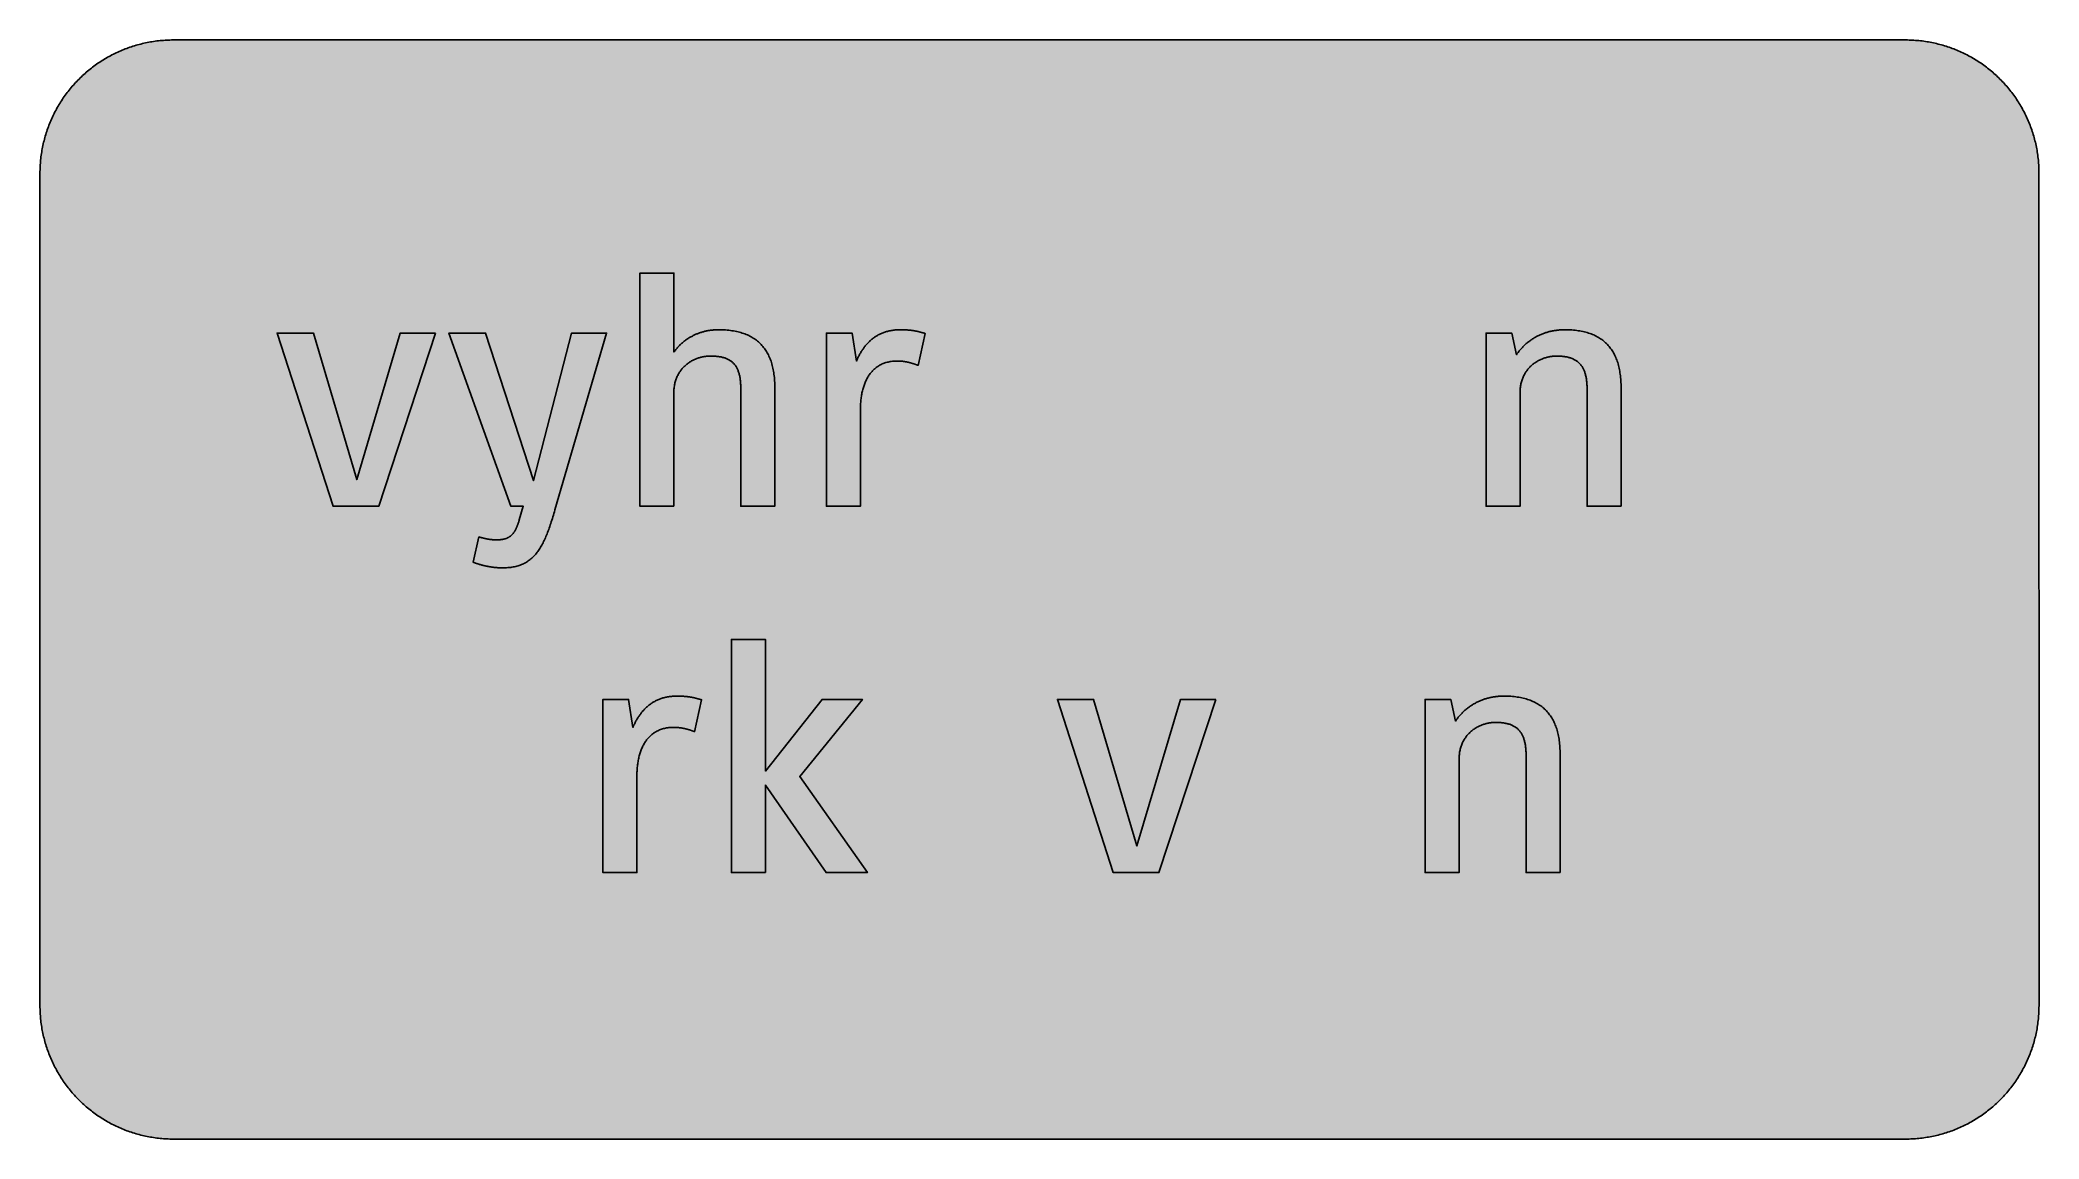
# Model space of a CAD drawing. Header units: millimetres. Extents: x 0 to 212, y 0 to 116.
import ezdxf

# ---------------------------------------------------------------- set-up
doc = ezdxf.new("R2010")
doc.units = ezdxf.units.MM

msp = doc.modelspace()

# ---------------------------------------------------------------- hatches: boundary and pattern name
for color, points in [(254, [(14.1633, 0.0536), (13.9878, 0.0533), (13.8125, 0.0559), (13.6373, 0.061), (13.462, 0.0686), (13.2893, 0.0787), (13.114, 0.0914), (12.9413, 0.1041), (12.7686, 0.1219), (12.5959, 0.1397), (12.4231, 0.16), (12.2504, 0.1829), (12.0777, 0.2057), (11.9075, 0.2337), (11.7373, 0.2616), (11.5672, 0.2921), (11.397, 0.3251), (11.2268, 0.3607), (11.0592, 0.3988), (10.8915, 0.4369), (10.7239, 0.4775), (10.5562, 0.5207), (10.3886, 0.5664), (10.2235, 0.6121), (10.0584, 0.6629), (9.8933, 0.7137), (9.7307, 0.7671), (9.5682, 0.8204), (9.4056, 0.8788), (9.2431, 0.9373), (9.083, 0.9982), (8.923, 1.0617), (8.763, 1.1252), (8.6055, 1.1938), (8.4455, 1.2624), (8.2906, 1.331), (8.1331, 1.4046), (7.9781, 1.4783), (7.8232, 1.5545), (7.6708, 1.6332), (7.5184, 1.7145), (7.366, 1.7958), (7.2161, 1.8796), (7.0663, 1.966), (6.919, 2.0523), (6.7716, 2.1438), (6.6243, 2.2352), (6.4795, 2.3266), (6.3348, 2.4232), (6.19, 2.5197), (6.0477, 2.6187), (5.908, 2.7178), (5.7683, 2.8194), (5.6286, 2.9235), (5.4915, 3.0302), (5.3543, 3.1369), (5.2197, 3.2461), (5.0851, 3.3579), (4.953, 3.4722), (4.8209, 3.5865), (4.6914, 3.7033), (4.5644, 3.8202), (4.4348, 3.9395), (4.3104, 4.0615), (4.1859, 4.1859), (4.0615, 4.3104), (3.9395, 4.4348), (3.8202, 4.5618), (3.7033, 4.6914), (3.5865, 4.8209), (3.4722, 4.953), (3.3579, 5.0851), (3.2487, 5.2197), (3.1369, 5.3543), (3.0302, 5.4915), (2.9235, 5.6286), (2.8194, 5.7683), (2.7178, 5.908), (2.6187, 6.0477), (2.5197, 6.19), (2.4232, 6.3348), (2.3266, 6.477), (2.2352, 6.6243), (2.1438, 6.7691), (2.0523, 6.919), (1.966, 7.0663), (1.8796, 7.2161), (1.7958, 7.366), (1.7145, 7.5184), (1.6332, 7.6708), (1.5545, 7.8232), (1.4783, 7.9781), (1.4046, 8.1331), (1.331, 8.2906), (1.2598, 8.4455), (1.1913, 8.603), (1.1252, 8.763), (1.0592, 8.923), (0.9982, 9.083), (0.9373, 9.2431), (0.8763, 9.4056), (0.8204, 9.5682), (0.7645, 9.7307), (0.7112, 9.8933), (0.6604, 10.0584), (0.6121, 10.2235), (0.5639, 10.3911), (0.5207, 10.5562), (0.4775, 10.7239), (0.4343, 10.8915), (0.3962, 11.0592), (0.3607, 11.2268), (0.3251, 11.397), (0.2921, 11.5672), (0.2616, 11.7373), (0.2311, 11.9075), (0.2057, 12.0802), (0.1803, 12.2504), (0.1575, 12.4231), (0.1372, 12.5959), (0.1194, 12.7686), (0.1041, 12.9413), (0.0889, 13.1166), (0.0787, 13.2893), (0.0686, 13.4645), (0.061, 13.6373), (0.0559, 13.8125), (0.0508, 13.9878), (0.0508, 14.163), (0.0522, 102.3592), (0.0508, 102.5322), (0.0559, 102.7074), (0.061, 102.8827), (0.0686, 103.058), (0.0787, 103.2307), (0.0889, 103.4059), (0.1041, 103.5787), (0.1194, 103.7514), (0.1372, 103.9241), (0.1575, 104.0968), (0.1803, 104.2695), (0.2057, 104.4423), (0.2311, 104.6124), (0.2616, 104.7826), (0.2921, 104.9528), (0.3251, 105.123), (0.3607, 105.2932), (0.3962, 105.4608), (0.4343, 105.6284), (0.4775, 105.7961), (0.5207, 105.9637), (0.5639, 106.1314), (0.6121, 106.2965), (0.6604, 106.4616), (0.7112, 106.6267), (0.7645, 106.7892), (0.8204, 106.9518), (0.8763, 107.1143), (0.9373, 107.2769), (0.9982, 107.4369), (1.0592, 107.5969), (1.1252, 107.757), (1.1913, 107.9144), (1.2598, 108.0745), (1.331, 108.2294), (1.4046, 108.3869), (1.4783, 108.5418), (1.5545, 108.6968), (1.6332, 108.8492), (1.7145, 109.0016), (1.7958, 109.154), (1.8796, 109.3038), (1.966, 109.4537), (2.0523, 109.601), (2.1438, 109.7483), (2.2352, 109.8956), (2.3266, 110.0404), (2.4232, 110.1852), (2.5197, 110.33), (2.6187, 110.4722), (2.7178, 110.6119), (2.8194, 110.7516), (2.9235, 110.8913), (3.0302, 111.0285), (3.1369, 111.1656), (3.2487, 111.3003), (3.3579, 111.4349), (3.4722, 111.567), (3.5865, 111.699), (3.7033, 111.8286), (3.8202, 111.9556), (3.9395, 112.0851), (4.0615, 112.2096), (4.1859, 112.334), (4.3104, 112.4585), (4.4348, 112.5804), (4.5644, 112.6998), (4.6914, 112.8166), (4.8209, 112.9335), (4.953, 113.0478), (5.0851, 113.1621), (5.2197, 113.2713), (5.3543, 113.3831), (5.4915, 113.4897), (5.6286, 113.5964), (5.7683, 113.7006), (5.908, 113.8022), (6.0477, 113.9012), (6.19, 114.0003), (6.3348, 114.0968), (6.4795, 114.1933), (6.6243, 114.2848), (6.7716, 114.3762), (6.919, 114.4676), (7.0663, 114.554), (7.2161, 114.6404), (7.366, 114.7242), (7.5184, 114.8055), (7.6708, 114.8867), (7.8232, 114.9655), (7.9781, 115.0417), (8.1331, 115.1153), (8.2906, 115.189), (8.4455, 115.2601), (8.6055, 115.3287), (8.763, 115.3947), (8.923, 115.4608), (9.083, 115.5217), (9.2431, 115.5827), (9.4056, 115.6437), (9.5682, 115.6995), (9.7307, 115.7554), (9.8933, 115.8088), (10.0584, 115.8596), (10.2235, 115.9078), (10.3886, 115.9561), (10.5562, 115.9993), (10.7239, 116.0424), (10.8915, 116.0856), (11.0592, 116.1237), (11.2268, 116.1593), (11.397, 116.1948), (11.5672, 116.2279), (11.7373, 116.2583), (11.9075, 116.2888), (12.0777, 116.3142), (12.2504, 116.3396), (12.4231, 116.3625), (12.5959, 116.3828), (12.7686, 116.4006), (12.9413, 116.4158), (13.114, 116.4311), (13.2893, 116.4412), (13.462, 116.4514), (13.6373, 116.459), (13.8125, 116.4641), (13.9878, 116.4692), (14.163, 116.4692), (197.6078, 116.4703), (197.7822, 116.4692), (197.9574, 116.4641), (198.1327, 116.459), (198.3054, 116.4514), (198.4807, 116.4412), (198.6534, 116.4311), (198.8287, 116.4158), (199.0014, 116.4006), (199.1741, 116.3828), (199.3468, 116.3625), (199.5195, 116.3396), (199.6897, 116.3142), (199.8624, 116.2888), (200.0326, 116.2583), (200.2028, 116.2279), (200.373, 116.1948), (200.5432, 116.1593), (200.7108, 116.1237), (200.8784, 116.0856), (201.0461, 116.0424), (201.2137, 115.9993), (201.3788, 115.9561), (201.5465, 115.9078), (201.7116, 115.8596), (201.8767, 115.8088), (202.0392, 115.7554), (202.2018, 115.6995), (202.3643, 115.6437), (202.5269, 115.5827), (202.6869, 115.5217), (202.8469, 115.4608), (203.007, 115.3947), (203.167, 115.3287), (203.3245, 115.2601), (203.4794, 115.189), (203.6369, 115.1153), (203.7918, 115.0417), (203.9468, 114.9655), (204.0992, 114.8867), (204.2516, 114.8055), (204.404, 114.7242), (204.5538, 114.6404), (204.7037, 114.554), (204.8535, 114.4676), (205.0009, 114.3762), (205.1456, 114.2848), (205.293, 114.1933), (205.4352, 114.0968), (205.58, 114.0003), (205.7222, 113.9012), (205.8619, 113.8022), (206.0016, 113.7006), (206.1413, 113.5964), (206.2785, 113.4897), (206.4156, 113.3831), (206.5503, 113.2713), (206.6849, 113.1621), (206.817, 113.0478), (206.949, 112.9335), (207.0786, 112.8166), (207.2081, 112.6998), (207.3351, 112.5804), (207.4596, 112.4585), (207.584, 112.334), (207.7085, 112.2096), (207.8304, 112.0851), (207.9498, 111.9556), (208.0666, 111.8286), (208.1835, 111.699), (208.2978, 111.567), (208.4121, 111.4349), (208.5238, 111.3003), (208.6331, 111.1656), (208.7397, 111.0285), (208.8464, 110.8913), (208.9506, 110.7516), (209.0522, 110.6119), (209.1512, 110.4722), (209.2503, 110.33), (209.3468, 110.1852), (209.4433, 110.0404), (209.5348, 109.8956), (209.6262, 109.7483), (209.7176, 109.601), (209.804, 109.4537), (209.8904, 109.3038), (209.9742, 109.154), (210.0555, 109.0016), (210.1367, 108.8492), (210.2155, 108.6968), (210.2917, 108.5418), (210.3653, 108.3869), (210.439, 108.2294), (210.5076, 108.0745), (210.5762, 107.9144), (210.6447, 107.757), (210.7082, 107.5969), (210.7717, 107.4369), (210.8327, 107.2769), (210.8911, 107.1143), (210.9495, 106.9518), (211.0029, 106.7892), (211.0562, 106.6267), (211.107, 106.4616), (211.1578, 106.2965), (211.2035, 106.1314), (211.2493, 105.9637), (211.2924, 105.7961), (211.3331, 105.6284), (211.3712, 105.4608), (211.4093, 105.2932), (211.4448, 105.123), (211.4779, 104.9528), (211.5083, 104.7826), (211.5363, 104.6124), (211.5642, 104.4423), (211.5871, 104.2695), (211.6099, 104.0968), (211.6303, 103.9241), (211.648, 103.7514), (211.6658, 103.5787), (211.6785, 103.4059), (211.6912, 103.2307), (211.7014, 103.058), (211.709, 102.8827), (211.7141, 102.7074), (211.7166, 102.5322), (211.7166, 102.3569), (211.7189, 14.1647), (211.7166, 13.9878), (211.7141, 13.8125), (211.709, 13.6373), (211.7014, 13.4645), (211.6912, 13.2893), (211.6785, 13.1166), (211.6658, 12.9413), (211.648, 12.7686), (211.6303, 12.5959), (211.6099, 12.4231), (211.5871, 12.2504), (211.5642, 12.0802), (211.5363, 11.9075), (211.5083, 11.7373), (211.4779, 11.5672), (211.4448, 11.397), (211.4093, 11.2268), (211.3712, 11.0592), (211.3331, 10.8915), (211.2924, 10.7239), (211.2493, 10.5562), (211.2035, 10.3911), (211.1578, 10.2235), (211.107, 10.0584), (211.0562, 9.8933), (211.0029, 9.7307), (210.9495, 9.5682), (210.8911, 9.4056), (210.8327, 9.2431), (210.7717, 9.083), (210.7082, 8.923), (210.6447, 8.763), (210.5762, 8.603), (210.5076, 8.4455), (210.439, 8.2906), (210.3653, 8.1331), (210.2917, 7.9781), (210.2155, 7.8232), (210.1367, 7.6708), (210.0555, 7.5184), (209.9742, 7.366), (209.8904, 7.2161), (209.804, 7.0663), (209.7176, 6.919), (209.6262, 6.7691), (209.5348, 6.6243), (209.4433, 6.477), (209.3468, 6.3348), (209.2503, 6.19), (209.1512, 6.0477), (209.0522, 5.908), (208.9506, 5.7683), (208.8464, 5.6286), (208.7397, 5.4915), (208.6331, 5.3543), (208.5238, 5.2197), (208.4121, 5.0851), (208.2978, 4.953), (208.1835, 4.8209), (208.0666, 4.6914), (207.9498, 4.5618), (207.8304, 4.4348), (207.7085, 4.3104), (207.584, 4.1859), (207.4596, 4.0615), (207.3351, 3.9395), (207.2081, 3.8202), (207.0786, 3.7033), (206.949, 3.5865), (206.817, 3.4722), (206.6849, 3.3579), (206.5503, 3.2461), (206.4156, 3.1369), (206.2785, 3.0302), (206.1413, 2.9235), (206.0016, 2.8194), (205.8619, 2.7178), (205.7222, 2.6187), (205.58, 2.5197), (205.4352, 2.4232), (205.293, 2.3266), (205.1456, 2.2352), (205.0009, 2.1438), (204.8535, 2.0523), (204.7037, 1.966), (204.5538, 1.8796), (204.404, 1.7958), (204.2516, 1.7145), (204.0992, 1.6332), (203.9468, 1.5545), (203.7918, 1.4783), (203.6369, 1.4046), (203.4794, 1.331), (203.3245, 1.2624), (203.167, 1.1938), (203.007, 1.1252), (202.8469, 1.0617), (202.6869, 0.9982), (202.5269, 0.9373), (202.3643, 0.8788), (202.2018, 0.8204), (202.0392, 0.7671), (201.8767, 0.7137), (201.7116, 0.6629), (201.5465, 0.6121), (201.3788, 0.5664), (201.2137, 0.5207), (201.0461, 0.4775), (200.8784, 0.4369), (200.7108, 0.3988), (200.5432, 0.3607), (200.373, 0.3251), (200.2028, 0.2921), (200.0326, 0.2616), (199.8624, 0.2337), (199.6897, 0.2057), (199.5195, 0.1829), (199.3468, 0.16), (199.1741, 0.1397), (199.0014, 0.1219), (198.8287, 0.1041), (198.6534, 0.0914), (198.4807, 0.0787), (198.3054, 0.0686), (198.1327, 0.061), (197.9574, 0.0559), (197.7822, 0.0533), (197.6069, 0.0533)]), (59, [(67.1682, 67.0814), (67.1682, 79.1101), (67.1678, 79.2328), (67.1728, 79.3547), (67.1805, 79.4766), (67.1906, 79.5934), (67.2059, 79.7103), (67.2211, 79.8246), (67.2414, 79.9363), (67.2617, 80.0456), (67.2871, 80.1522), (67.3151, 80.2589), (67.3456, 80.3605), (67.376, 80.4621), (67.4116, 80.5612), (67.4497, 80.6577), (67.4878, 80.7542), (67.531, 80.8457), (67.5742, 80.9371), (67.6199, 81.026), (67.6681, 81.1124), (67.7189, 81.1962), (67.7697, 81.28), (67.8231, 81.3613), (67.879, 81.4375), (67.9374, 81.5162), (67.9958, 81.5899), (68.0568, 81.661), (68.1203, 81.7321), (68.1838, 81.8007), (68.2498, 81.8667), (68.3158, 81.9328), (68.3844, 81.9937), (68.4555, 82.0547), (68.5267, 82.1131), (68.5978, 82.169), (68.6714, 82.2249), (68.7451, 82.2782), (68.8213, 82.329), (68.8975, 82.3773), (68.9737, 82.423), (69.0524, 82.4687), (69.1312, 82.5119), (69.2099, 82.5525), (69.2912, 82.5932), (69.3699, 82.6287), (69.4512, 82.6643), (69.5325, 82.6973), (69.6163, 82.7303), (69.6976, 82.7608), (69.7814, 82.7888), (69.8627, 82.8142), (69.9465, 82.8396), (70.0303, 82.8599), (70.1116, 82.8827), (70.1954, 82.9005), (70.2793, 82.9183), (70.3605, 82.9335), (70.4444, 82.9462), (70.5282, 82.9564), (70.6095, 82.9666), (70.6907, 82.9742), (70.772, 82.9818), (70.8533, 82.9869), (70.9346, 82.9894), (71.0133, 82.9894), (71.12, 82.9894), (71.2241, 82.9869), (71.3257, 82.9843), (71.4273, 82.9793), (71.5264, 82.9716), (71.6229, 82.9666), (71.7169, 82.9564), (71.8109, 82.9462), (71.9023, 82.9335), (71.9912, 82.9208), (72.0776, 82.9056), (72.1639, 82.8904), (72.2478, 82.8726), (72.329, 82.8523), (72.4103, 82.8319), (72.4865, 82.8091), (72.5627, 82.7862), (72.6389, 82.7608), (72.71, 82.7329), (72.7812, 82.7049), (72.8523, 82.6745), (72.9183, 82.6414), (72.9844, 82.6059), (73.0479, 82.5703), (73.1088, 82.5322), (73.1698, 82.4941), (73.2282, 82.4535), (73.2866, 82.4103), (73.34, 82.3646), (73.3933, 82.3163), (73.4466, 82.2681), (73.4949, 82.2173), (73.5432, 82.1639), (73.5914, 82.1106), (73.6346, 82.0547), (73.6803, 81.9963), (73.721, 81.9353), (73.7616, 81.8718), (73.7997, 81.8083), (73.8353, 81.7397), (73.8708, 81.6712), (73.9064, 81.6), (73.9369, 81.5264), (73.9673, 81.4527), (73.9953, 81.374), (74.0232, 81.2952), (74.0486, 81.214), (74.074, 81.1301), (74.0969, 81.0438), (74.1172, 80.9549), (74.1375, 80.8634), (74.1553, 80.7695), (74.1731, 80.6729), (74.1883, 80.5764), (74.201, 80.4748), (74.2137, 80.3732), (74.2239, 80.2665), (74.234, 80.1599), (74.2417, 80.0506), (74.2467, 79.9363), (74.2518, 79.822), (74.2569, 79.7052), (74.2569, 79.5833), (74.2594, 79.4614), (74.2597, 67.0814), (77.8577, 67.0814), (77.8577, 79.6392), (77.8561, 79.8246), (77.851, 80.01), (77.8434, 80.1903), (77.8332, 80.3707), (77.8231, 80.5459), (77.8078, 80.7187), (77.79, 80.8888), (77.7672, 81.0565), (77.7443, 81.2216), (77.7189, 81.3841), (77.6884, 81.5416), (77.658, 81.6991), (77.6224, 81.8515), (77.5843, 82.0014), (77.5437, 82.1487), (77.5005, 82.2935), (77.4548, 82.4357), (77.404, 82.5754), (77.3532, 82.71), (77.2973, 82.8446), (77.2389, 82.9742), (77.1804, 83.1012), (77.1144, 83.2256), (77.0484, 83.3476), (76.9798, 83.4669), (76.9061, 83.5812), (76.8325, 83.6955), (76.7537, 83.8048), (76.6724, 83.9114), (76.5886, 84.0156), (76.4997, 84.1172), (76.4108, 84.2162), (76.3168, 84.3102), (76.2203, 84.4042), (76.1213, 84.4931), (76.0197, 84.5795), (75.913, 84.6633), (75.8063, 84.742), (75.6945, 84.8208), (75.5802, 84.8944), (75.4609, 84.9655), (75.3415, 85.0341), (75.217, 85.1002), (75.09, 85.1637), (74.9605, 85.2221), (74.8284, 85.278), (74.6912, 85.3313), (74.5515, 85.3821), (74.4093, 85.4304), (74.2645, 85.4735), (74.1172, 85.5167), (73.9648, 85.5548), (73.8099, 85.5904), (73.6524, 85.6209), (73.4898, 85.6513), (73.3247, 85.6767), (73.1596, 85.6996), (72.9869, 85.7199), (72.8142, 85.7377), (72.6364, 85.7504), (72.456, 85.7631), (72.2732, 85.7707), (72.0852, 85.7733), (71.8947, 85.7758), (71.8083, 85.7758), (71.7245, 85.7733), (71.6382, 85.7707), (71.5518, 85.7656), (71.468, 85.7606), (71.3816, 85.7555), (71.2978, 85.7479), (71.214, 85.7402), (71.1302, 85.7301), (71.0438, 85.7199), (70.96, 85.7072), (70.8787, 85.6945), (70.7949, 85.6793), (70.7111, 85.664), (70.6298, 85.6488), (70.546, 85.631), (70.4647, 85.6107), (70.3834, 85.5904), (70.3021, 85.5701), (70.2208, 85.5472), (70.1396, 85.5243), (70.0583, 85.4989), (69.9795, 85.4735), (69.9008, 85.4456), (69.8221, 85.4177), (69.7433, 85.3897), (69.6646, 85.3592), (69.5858, 85.3262), (69.5096, 85.2957), (69.4334, 85.2602), (69.3547, 85.2246), (69.281, 85.1891), (69.2048, 85.151), (69.1286, 85.1129), (69.055, 85.0748), (68.9813, 85.0341), (68.9077, 84.9909), (68.834, 84.9478), (68.7629, 84.9046), (68.6918, 84.8589), (68.6206, 84.8106), (68.5495, 84.7623), (68.4784, 84.7141), (68.4098, 84.6633), (68.3412, 84.6125), (68.2727, 84.5591), (68.2066, 84.5058), (68.138, 84.4525), (68.072, 84.394), (68.0085, 84.3382), (67.9425, 84.2797), (67.879, 84.2188), (67.8155, 84.1604), (67.752, 84.0969), (67.691, 84.0334), (67.63, 83.9699), (67.5691, 83.9038), (67.5081, 83.8378), (67.4497, 83.7692), (67.3913, 83.7006), (67.3354, 83.6295), (67.277, 83.5584), (67.2211, 83.4873), (67.1678, 83.4111), (67.1682, 91.7744), (63.5702, 91.7744), (63.5702, 67.0814)]), (59, [(41.9446, 85.4244), (38.2062, 85.4244), (33.5841, 69.9036), (28.998, 85.4244), (25.1534, 85.4244), (31.0804, 67.0814), (35.9131, 67.0814)]), (59, [(49.0001, 60.555), (49.1566, 60.5561), (49.309, 60.5587), (49.4589, 60.5663), (49.6062, 60.579), (49.751, 60.5917), (49.8907, 60.6095), (50.0278, 60.6273), (50.1625, 60.6501), (50.2945, 60.6781), (50.4241, 60.706), (50.5485, 60.7365), (50.6705, 60.772), (50.7924, 60.8101), (50.9092, 60.8508), (51.0235, 60.8965), (51.1353, 60.9422), (51.2445, 60.993), (51.3512, 61.0464), (51.4553, 61.1022), (51.5569, 61.1607), (51.6585, 61.2216), (51.755, 61.2877), (51.8516, 61.3562), (51.943, 61.4248), (52.0344, 61.501), (52.1233, 61.5772), (52.2122, 61.656), (52.2961, 61.7398), (52.3799, 61.8261), (52.4612, 61.915), (52.5424, 62.0065), (52.6186, 62.1005), (52.6948, 62.1995), (52.771, 62.2986), (52.8447, 62.4027), (52.9158, 62.5094), (52.9869, 62.6186), (53.0555, 62.7329), (53.1241, 62.8472), (53.1901, 62.9666), (53.2562, 63.0885), (53.3197, 63.213), (53.3832, 63.34), (53.4467, 63.4695), (53.5076, 63.6041), (53.5686, 63.7388), (53.627, 63.8785), (53.688, 64.0207), (53.7464, 64.1655), (53.8023, 64.3128), (53.8607, 64.4652), (53.9166, 64.6176), (53.9725, 64.7751), (54.0283, 64.9351), (54.0842, 65.0977), (54.1376, 65.2628), (54.1934, 65.4304), (54.2468, 65.6031), (54.3027, 65.7758), (54.356, 65.9536), (54.4093, 66.134), (54.4652, 66.3169), (54.5186, 66.5023), (54.5719, 66.6902), (60.0424, 85.4244), (56.3383, 85.4244), (52.3173, 69.7974), (47.2362, 85.4244), (43.3557, 85.4244), (49.9181, 67.0814), (51.223, 67.0814), (50.8, 65.6343), (50.7797, 65.565), (50.7594, 65.499), (50.739, 65.4355), (50.7187, 65.372), (50.6984, 65.3085), (50.6781, 65.2475), (50.6552, 65.1866), (50.6349, 65.1256), (50.6146, 65.0672), (50.5917, 65.0113), (50.5689, 64.9554), (50.546, 64.8995), (50.5231, 64.8462), (50.5003, 64.7929), (50.4774, 64.7421), (50.4546, 64.6913), (50.4292, 64.643), (50.4038, 64.5947), (50.3784, 64.5465), (50.353, 64.5008), (50.3276, 64.455), (50.2996, 64.4119), (50.2717, 64.3687), (50.2437, 64.328), (50.2158, 64.2874), (50.1853, 64.2468), (50.1574, 64.2087), (50.1269, 64.1706), (50.0939, 64.135), (50.0634, 64.0994), (50.0304, 64.0664), (49.9948, 64.0309), (49.9618, 64.0004), (49.9262, 63.9699), (49.8907, 63.9394), (49.8551, 63.9089), (49.817, 63.881), (49.7789, 63.8556), (49.7383, 63.8302), (49.6976, 63.8048), (49.657, 63.7819), (49.6138, 63.7591), (49.5706, 63.7362), (49.5275, 63.7159), (49.4817, 63.6956), (49.436, 63.6778), (49.3878, 63.66), (49.3395, 63.6448), (49.2912, 63.627), (49.2404, 63.6143), (49.1871, 63.5991), (49.1338, 63.5889), (49.0804, 63.5762), (49.0245, 63.566), (48.9687, 63.5559), (48.9102, 63.5483), (48.8518, 63.5406), (48.7909, 63.533), (48.7299, 63.5279), (48.6664, 63.5254), (48.6004, 63.5203), (48.5343, 63.5178), (48.4683, 63.5178), (48.3997, 63.5152), (48.3819, 63.5152), (48.3667, 63.5152), (48.3489, 63.5178), (48.3311, 63.5178), (48.3133, 63.5178), (48.293, 63.5178), (48.2752, 63.5178), (48.2549, 63.5178), (48.2346, 63.5203), (48.2168, 63.5203), (48.1965, 63.5203), (48.1736, 63.5203), (48.1533, 63.5229), (48.133, 63.5229), (48.1101, 63.5254), (48.0873, 63.5254), (48.0644, 63.5279), (48.0416, 63.5305), (48.0187, 63.5305), (47.9933, 63.533), (47.9704, 63.5356), (47.945, 63.5381), (47.9196, 63.5406), (47.8942, 63.5432), (47.8688, 63.5457), (47.8434, 63.5483), (47.8155, 63.5508), (47.7901, 63.5533), (47.7622, 63.5584), (47.7342, 63.561), (47.7063, 63.566), (47.6758, 63.5686), (47.6479, 63.5737), (47.6174, 63.5787), (47.5869, 63.5838), (47.5564, 63.5889), (47.5259, 63.594), (47.4955, 63.5991), (47.4624, 63.6041), (47.432, 63.6092), (47.3989, 63.6168), (47.3659, 63.6219), (47.3329, 63.6295), (47.2999, 63.6346), (47.2643, 63.6422), (47.2288, 63.6499), (47.1957, 63.6575), (47.1602, 63.6651), (47.1221, 63.6727), (47.0865, 63.6829), (47.051, 63.6905), (47.0129, 63.7007), (46.9748, 63.7083), (46.9367, 63.7184), (46.8986, 63.7286), (46.8579, 63.7388), (46.8198, 63.7489), (46.7792, 63.7616), (46.7385, 63.7718), (46.6979, 63.7845), (46.6573, 63.7946), (46.6141, 63.8073), (46.5734, 63.82), (46.5303, 63.8327), (45.9313, 61.1544), (45.974, 61.1353), (46.0197, 61.1175), (46.0654, 61.0997), (46.1112, 61.0819), (46.1569, 61.0641), (46.2026, 61.0489), (46.2483, 61.0311), (46.2966, 61.0159), (46.3423, 61.0006), (46.3906, 60.9829), (46.4388, 60.9676), (46.4845, 60.9524), (46.5328, 60.9397), (46.5811, 60.9244), (46.6293, 60.9092), (46.6776, 60.8965), (46.7258, 60.8813), (46.7741, 60.8686), (46.8224, 60.8559), (46.8732, 60.8406), (46.9214, 60.8279), (46.9697, 60.8178), (47.0179, 60.8051), (47.0687, 60.7924), (47.117, 60.7822), (47.1678, 60.7695), (47.2161, 60.7593), (47.2669, 60.7466), (47.3151, 60.7365), (47.3659, 60.7263), (47.4142, 60.7162), (47.465, 60.7085), (47.5132, 60.6984), (47.564, 60.6882), (47.6123, 60.6806), (47.6631, 60.673), (47.7114, 60.6628), (47.7622, 60.6552), (47.8104, 60.6476), (47.8612, 60.64), (47.9095, 60.6349), (47.9577, 60.6273), (48.0085, 60.6196), (48.0568, 60.6146), (48.1051, 60.6095), (48.1533, 60.6019), (48.2041, 60.5968), (48.2524, 60.5917), (48.3006, 60.5892), (48.3489, 60.5841), (48.3972, 60.579), (48.4429, 60.5765), (48.4911, 60.5714), (48.5394, 60.5688), (48.5851, 60.5663), (48.6334, 60.5638), (48.6791, 60.5612), (48.7248, 60.5587), (48.7731, 60.5587), (48.8188, 60.5561), (48.8645, 60.5561), (48.9102, 60.5536), (48.9534, 60.5536), (48.9991, 60.5536)]), (59, [(90.8043, 82.4614), (90.8406, 82.4611), (90.8761, 82.4586), (90.9117, 82.4586), (90.9472, 82.4586), (90.9828, 82.4586), (91.0184, 82.456), (91.0539, 82.456), (91.0895, 82.4535), (91.1225, 82.4509), (91.1581, 82.4509), (91.1936, 82.4484), (91.2266, 82.4459), (91.2622, 82.4433), (91.2952, 82.4408), (91.3308, 82.4357), (91.3638, 82.4332), (91.3994, 82.4306), (91.4324, 82.4255), (91.4654, 82.423), (91.4984, 82.4179), (91.534, 82.4128), (91.567, 82.4078), (91.6, 82.4052), (91.633, 82.4001), (91.6686, 82.3925), (91.7016, 82.3874), (91.7346, 82.3824), (91.7677, 82.3773), (91.8007, 82.3697), (91.8337, 82.3646), (91.8693, 82.357), (91.9023, 82.3493), (91.9353, 82.3443), (91.9683, 82.3366), (92.0013, 82.329), (92.0369, 82.3214), (92.0699, 82.3112), (92.1029, 82.3036), (92.136, 82.296), (92.1715, 82.2858), (92.2045, 82.2782), (92.2401, 82.2681), (92.2731, 82.2579), (92.3061, 82.2477), (92.3417, 82.2376), (92.3773, 82.2274), (92.4103, 82.2173), (92.4458, 82.2071), (92.4814, 82.1969), (92.5144, 82.1842), (92.55, 82.1741), (92.5855, 82.1614), (92.6211, 82.1487), (92.6567, 82.1385), (92.6922, 82.1258), (92.7303, 82.1131), (92.7659, 82.1004), (92.8014, 82.0852), (92.8395, 82.0725), (92.8751, 82.0598), (92.9132, 82.0445), (92.9513, 82.0293), (92.9869, 82.0166), (93.025, 82.0014), (93.7687, 85.3899), (93.7336, 85.3973), (93.6981, 85.4075), (93.665, 85.4177), (93.6295, 85.4278), (93.5965, 85.438), (93.5609, 85.4481), (93.5279, 85.4558), (93.4949, 85.4659), (93.4618, 85.4761), (93.4263, 85.4837), (93.3933, 85.4939), (93.3602, 85.5015), (93.3272, 85.5116), (93.2917, 85.5218), (93.2586, 85.5294), (93.2256, 85.537), (93.1926, 85.5472), (93.157, 85.5548), (93.124, 85.5624), (93.0885, 85.5726), (93.0554, 85.5802), (93.0199, 85.5878), (92.9843, 85.5955), (92.9513, 85.6031), (92.9157, 85.6107), (92.8802, 85.6183), (92.8446, 85.6259), (92.8065, 85.6336), (92.771, 85.6412), (92.7354, 85.6488), (92.6973, 85.6539), (92.6592, 85.6615), (92.6211, 85.6691), (92.583, 85.6742), (92.5449, 85.6793), (92.5068, 85.6869), (92.4662, 85.692), (92.4255, 85.6971), (92.3849, 85.7047), (92.3442, 85.7098), (92.3036, 85.7148), (92.2604, 85.7199), (92.2198, 85.725), (92.1741, 85.7275), (92.1309, 85.7326), (92.0877, 85.7377), (92.042, 85.7402), (91.9963, 85.7453), (91.948, 85.7479), (91.9023, 85.7529), (91.854, 85.7555), (91.8058, 85.758), (91.755, 85.7606), (91.7042, 85.7631), (91.6534, 85.7656), (91.6026, 85.7682), (91.5492, 85.7707), (91.4959, 85.7707), (91.4425, 85.7733), (91.3867, 85.7733), (91.3308, 85.7758), (91.2724, 85.7758), (91.2139, 85.7758), (91.1555, 85.7758), (91.0412, 85.7758), (90.9269, 85.7707), (90.8152, 85.7656), (90.7059, 85.758), (90.5967, 85.7504), (90.49, 85.7377), (90.3834, 85.725), (90.2792, 85.7098), (90.1776, 85.692), (90.076, 85.6742), (89.977, 85.6539), (89.8779, 85.631), (89.7814, 85.6056), (89.6874, 85.5802), (89.5934, 85.5497), (89.4994, 85.5218), (89.4105, 85.4888), (89.3191, 85.4558), (89.2327, 85.4202), (89.1438, 85.3846), (89.06, 85.344), (88.9762, 85.3059), (88.8924, 85.2627), (88.8111, 85.2195), (88.7324, 85.1738), (88.6536, 85.1281), (88.5749, 85.0798), (88.4987, 85.0316), (88.4225, 84.9808), (88.3488, 84.9274), (88.2777, 84.8741), (88.2066, 84.8182), (88.1355, 84.7623), (88.0669, 84.7039), (87.9983, 84.6455), (87.9323, 84.5845), (87.8688, 84.5236), (87.8027, 84.4601), (87.7392, 84.3966), (87.6783, 84.3305), (87.6173, 84.2645), (87.5589, 84.1959), (87.5005, 84.1273), (87.442, 84.0588), (87.3862, 83.9876), (87.3303, 83.914), (87.2744, 83.8403), (87.2211, 83.7667), (87.1703, 83.693), (87.1195, 83.6168), (87.0687, 83.5381), (87.0179, 83.4619), (86.9696, 83.3806), (86.9239, 83.3018), (86.8756, 83.2206), (86.8324, 83.1393), (86.7867, 83.058), (86.7435, 82.9742), (86.7004, 82.8904), (86.6572, 82.8065), (86.6165, 82.7202), (86.5784, 82.6338), (86.5378, 82.5475), (86.4997, 82.4611), (86.0418, 85.4244), (83.3258, 85.4244), (83.3258, 67.0814), (86.9237, 67.0814), (86.9237, 77.312), (86.9239, 77.4446), (86.9264, 77.5767), (86.929, 77.7088), (86.9366, 77.8383), (86.9442, 77.9678), (86.9518, 78.0974), (86.9645, 78.2244), (86.9772, 78.3514), (86.9899, 78.4784), (87.0077, 78.6028), (87.0255, 78.7248), (87.0458, 78.8467), (87.0661, 78.9661), (87.089, 79.0854), (87.1144, 79.2048), (87.1423, 79.3191), (87.1703, 79.436), (87.2007, 79.5477), (87.2338, 79.6595), (87.2693, 79.7712), (87.3049, 79.8805), (87.343, 79.9871), (87.3836, 80.0913), (87.4243, 80.1954), (87.47, 80.297), (87.5157, 80.3961), (87.564, 80.4951), (87.6122, 80.5917), (87.663, 80.6856), (87.7189, 80.7771), (87.7748, 80.8685), (87.8307, 80.9574), (87.8916, 81.0438), (87.9526, 81.1276), (88.0161, 81.2089), (88.0821, 81.2876), (88.1507, 81.3664), (88.2193, 81.44), (88.2929, 81.5137), (88.3666, 81.5848), (88.4428, 81.6508), (88.5215, 81.7169), (88.6028, 81.7804), (88.6841, 81.8413), (88.7679, 81.8998), (88.8568, 81.9556), (88.9457, 82.0064), (89.0372, 82.0572), (89.1311, 82.1055), (89.2251, 82.1487), (89.3242, 82.1919), (89.4232, 82.23), (89.5248, 82.2655), (89.6315, 82.2985), (89.7382, 82.329), (89.8474, 82.357), (89.9592, 82.3798), (90.0709, 82.4001), (90.1878, 82.4179), (90.3072, 82.4332), (90.4265, 82.4459), (90.551, 82.4535), (90.6755, 82.4586), (90.8025, 82.4611)]), (59, [(167.4633, 67.0814), (167.4633, 79.6392), (167.4597, 79.8246), (167.4571, 80.01), (167.4495, 80.1903), (167.4393, 80.3707), (167.4266, 80.5459), (167.4114, 80.7187), (167.3936, 80.8888), (167.3733, 81.0565), (167.3504, 81.2216), (167.3225, 81.3841), (167.2946, 81.5416), (167.2615, 81.6991), (167.2285, 81.8515), (167.1904, 82.0014), (167.1498, 82.1487), (167.1066, 82.2935), (167.0583, 82.4357), (167.0101, 82.5754), (166.9593, 82.71), (166.9034, 82.8446), (166.845, 82.9742), (166.784, 83.1012), (166.7205, 83.2256), (166.6545, 83.3476), (166.5859, 83.4669), (166.5122, 83.5812), (166.436, 83.6955), (166.3598, 83.8048), (166.2786, 83.9114), (166.1922, 84.0156), (166.1058, 84.1172), (166.0144, 84.2162), (165.923, 84.3102), (165.8264, 84.4042), (165.7274, 84.4931), (165.6232, 84.5795), (165.5191, 84.6633), (165.4099, 84.742), (165.2981, 84.8208), (165.1838, 84.8944), (165.067, 84.9655), (164.9476, 85.0341), (164.8231, 85.1002), (164.6961, 85.1637), (164.5666, 85.2221), (164.4345, 85.278), (164.2974, 85.3313), (164.1577, 85.3821), (164.0154, 85.4304), (163.8706, 85.4735), (163.7208, 85.5167), (163.5709, 85.5548), (163.416, 85.5904), (163.256, 85.6209), (163.0959, 85.6513), (162.9308, 85.6767), (162.7632, 85.6996), (162.593, 85.7199), (162.4203, 85.7377), (162.2425, 85.7504), (162.0622, 85.7631), (161.8767, 85.7707), (161.6913, 85.7733), (161.5008, 85.7758), (161.4094, 85.7758), (161.3154, 85.7733), (161.224, 85.7707), (161.13, 85.7656), (161.0385, 85.7606), (160.9471, 85.7529), (160.8557, 85.7453), (160.7642, 85.7352), (160.6728, 85.725), (160.5813, 85.7123), (160.4899, 85.6996), (160.401, 85.6869), (160.3096, 85.6691), (160.2207, 85.6539), (160.1318, 85.6361), (160.0403, 85.6158), (159.9514, 85.5955), (159.8625, 85.5726), (159.7762, 85.5497), (159.6873, 85.5243), (159.6009, 85.4989), (159.512, 85.471), (159.4256, 85.4431), (159.3393, 85.4126), (159.2529, 85.3821), (159.1691, 85.3491), (159.0827, 85.3161), (158.9989, 85.2805), (158.9151, 85.2449), (158.8313, 85.2068), (158.7475, 85.1687), (158.6662, 85.1281), (158.5824, 85.0875), (158.5011, 85.0443), (158.4198, 84.9986), (158.3411, 84.9528), (158.2598, 84.9071), (158.181, 84.8589), (158.1023, 84.8081), (158.0261, 84.7573), (157.9474, 84.7065), (157.8712, 84.6531), (157.795, 84.5972), (157.7213, 84.5414), (157.6476, 84.4829), (157.574, 84.4245), (157.5003, 84.3661), (157.4267, 84.3026), (157.3555, 84.2391), (157.2844, 84.1756), (157.2158, 84.1096), (157.1473, 84.0435), (157.0787, 83.9749), (157.0101, 83.9038), (156.9441, 83.8327), (156.878, 83.7616), (156.8145, 83.6879), (156.751, 83.6117), (156.6875, 83.5355), (156.624, 83.4568), (156.5631, 83.378), (156.5021, 83.2968), (156.4437, 83.2155), (156.3853, 83.1317), (155.8918, 85.4244), (153.1758, 85.4244), (153.1758, 67.0814), (156.7737, 67.0814), (156.7737, 79.1101), (156.7739, 79.2328), (156.779, 79.3547), (156.7866, 79.4766), (156.7967, 79.5934), (156.8094, 79.7103), (156.8272, 79.8246), (156.8475, 79.9363), (156.8679, 80.0456), (156.8933, 80.1522), (156.9212, 80.2589), (156.9491, 80.3605), (156.9822, 80.4621), (157.0177, 80.5612), (157.0533, 80.6577), (157.0939, 80.7542), (157.1346, 80.8457), (157.1803, 80.9371), (157.226, 81.026), (157.2743, 81.1124), (157.3225, 81.1962), (157.3759, 81.28), (157.4292, 81.3613), (157.4851, 81.4375), (157.5435, 81.5162), (157.6019, 81.5899), (157.6629, 81.661), (157.7264, 81.7321), (157.7899, 81.8007), (157.8559, 81.8667), (157.922, 81.9328), (157.9905, 81.9937), (158.0617, 82.0547), (158.1302, 82.1131), (158.2039, 82.169), (158.2776, 82.2249), (158.3512, 82.2782), (158.4274, 82.329), (158.5036, 82.3773), (158.5798, 82.423), (158.6586, 82.4687), (158.7373, 82.5119), (158.816, 82.5525), (158.8948, 82.5932), (158.9761, 82.6287), (159.0573, 82.6643), (159.1386, 82.6973), (159.2199, 82.7303), (159.3037, 82.7608), (159.385, 82.7888), (159.4688, 82.8142), (159.5526, 82.8396), (159.6339, 82.8599), (159.7177, 82.8827), (159.8016, 82.9005), (159.8854, 82.9183), (159.9667, 82.9335), (160.0505, 82.9462), (160.1318, 82.9564), (160.2156, 82.9666), (160.2969, 82.9742), (160.3781, 82.9818), (160.4594, 82.9869), (160.5382, 82.9894), (160.6194, 82.9894), (160.721, 82.9894), (160.8201, 82.9869), (160.9192, 82.9843), (161.0157, 82.9793), (161.1097, 82.9716), (161.2036, 82.9666), (161.2951, 82.9564), (161.3865, 82.9462), (161.4754, 82.9335), (161.5618, 82.9208), (161.6456, 82.9056), (161.7294, 82.8904), (161.8132, 82.8726), (161.892, 82.8523), (161.9707, 82.8319), (162.0495, 82.8091), (162.1231, 82.7862), (162.1968, 82.7608), (162.2704, 82.7329), (162.3416, 82.7049), (162.4101, 82.6745), (162.4762, 82.6414), (162.5422, 82.6059), (162.6057, 82.5703), (162.6692, 82.5322), (162.7302, 82.4941), (162.7886, 82.4535), (162.847, 82.4103), (162.9029, 82.3646), (162.9562, 82.3163), (163.0096, 82.2681), (163.0604, 82.2173), (163.1112, 82.1639), (163.1594, 82.1106), (163.2052, 82.0547), (163.2509, 81.9963), (163.2941, 81.9353), (163.3347, 81.8718), (163.3753, 81.8083), (163.4134, 81.7397), (163.4515, 81.6712), (163.4871, 81.6), (163.5201, 81.5264), (163.5506, 81.4527), (163.5811, 81.374), (163.6116, 81.2952), (163.6395, 81.214), (163.6649, 81.1301), (163.6878, 81.0438), (163.7106, 80.9549), (163.7335, 80.8634), (163.7513, 80.7695), (163.769, 80.6729), (163.7868, 80.5764), (163.8021, 80.4748), (163.8148, 80.3732), (163.8249, 80.2665), (163.8351, 80.1599), (163.8452, 80.0506), (163.8503, 79.9363), (163.8579, 79.822), (163.8605, 79.7052), (163.863, 79.5833), (163.863, 79.4614), (163.8653, 67.0814)]), (59, [(76.8696, 28.2758), (76.8696, 37.5525), (83.2915, 28.2758), (87.6653, 28.2758), (80.5035, 38.4704), (87.1361, 46.6189), (82.8668, 46.6189), (76.8696, 39.0356), (76.8696, 52.9689), (73.2716, 52.9689), (73.2716, 28.2758)]), (59, [(67.134, 43.6559), (67.1678, 43.655), (67.2059, 43.655), (67.2414, 43.6524), (67.277, 43.6524), (67.3125, 43.6524), (67.3481, 43.6499), (67.3837, 43.6499), (67.4167, 43.6474), (67.4522, 43.6474), (67.4878, 43.6448), (67.5208, 43.6423), (67.5564, 43.6397), (67.5919, 43.6372), (67.625, 43.6347), (67.658, 43.6321), (67.6935, 43.627), (67.7266, 43.6245), (67.7621, 43.6194), (67.7951, 43.6169), (67.8282, 43.6118), (67.8612, 43.6067), (67.8967, 43.6042), (67.9298, 43.5991), (67.9628, 43.594), (67.9958, 43.5889), (68.0288, 43.5813), (68.0644, 43.5762), (68.0974, 43.5712), (68.1304, 43.5635), (68.1634, 43.5585), (68.1965, 43.5508), (68.2295, 43.5458), (68.265, 43.5381), (68.2981, 43.5305), (68.3311, 43.5229), (68.3641, 43.5153), (68.3997, 43.5077), (68.4327, 43.4975), (68.4657, 43.4899), (68.5013, 43.4797), (68.5343, 43.4721), (68.5673, 43.4619), (68.6029, 43.4518), (68.6359, 43.4442), (68.6714, 43.434), (68.7045, 43.4238), (68.74, 43.4137), (68.7756, 43.401), (68.8086, 43.3908), (68.8442, 43.3807), (68.8797, 43.368), (68.9153, 43.3553), (68.9508, 43.3451), (68.9864, 43.3324), (69.022, 43.3197), (69.0601, 43.307), (69.0956, 43.2943), (69.1312, 43.2816), (69.1693, 43.2664), (69.2048, 43.2537), (69.2429, 43.2384), (69.281, 43.2257), (69.3166, 43.2105), (69.3547, 43.1952), (70.0966, 46.5843), (70.0608, 46.5938), (70.0253, 46.6039), (69.9922, 46.6115), (69.9592, 46.6217), (69.9237, 46.6319), (69.8906, 46.642), (69.8576, 46.6496), (69.8221, 46.6598), (69.789, 46.67), (69.756, 46.6776), (69.723, 46.6877), (69.6874, 46.6979), (69.6544, 46.7055), (69.6214, 46.7157), (69.5884, 46.7233), (69.5528, 46.7335), (69.5198, 46.7411), (69.4868, 46.7487), (69.4512, 46.7589), (69.4182, 46.7665), (69.3826, 46.7741), (69.3496, 46.7817), (69.3141, 46.7893), (69.2785, 46.7995), (69.2429, 46.8071), (69.2074, 46.8147), (69.1718, 46.8198), (69.1363, 46.8274), (69.1007, 46.8351), (69.0626, 46.8427), (69.027, 46.8503), (68.9889, 46.8554), (68.9508, 46.863), (68.9127, 46.8681), (68.8746, 46.8757), (68.834, 46.8808), (68.7959, 46.8859), (68.7553, 46.8935), (68.7146, 46.8986), (68.674, 46.9036), (68.6333, 46.9087), (68.5902, 46.9138), (68.547, 46.9189), (68.5038, 46.924), (68.4606, 46.9265), (68.4149, 46.9316), (68.3692, 46.9367), (68.3235, 46.9392), (68.2777, 46.9443), (68.232, 46.9468), (68.1838, 46.9494), (68.133, 46.9519), (68.0847, 46.9544), (68.0339, 46.957), (67.9831, 46.9595), (67.9323, 46.9621), (67.879, 46.9646), (67.8256, 46.9646), (67.7723, 46.9671), (67.7164, 46.9671), (67.6605, 46.9697), (67.6021, 46.9697), (67.5437, 46.9697), (67.4853, 46.9697), (67.371, 46.9697), (67.2567, 46.9671), (67.1449, 46.9621), (67.0357, 46.9544), (66.9265, 46.9443), (66.8198, 46.9341), (66.7131, 46.9189), (66.609, 46.9036), (66.5074, 46.8884), (66.4058, 46.8681), (66.3067, 46.8478), (66.2076, 46.8249), (66.1111, 46.7995), (66.0171, 46.7741), (65.9232, 46.7462), (65.8292, 46.7157), (65.7403, 46.6827), (65.6488, 46.6496), (65.5625, 46.6141), (65.4736, 46.5785), (65.3898, 46.5404), (65.3059, 46.4998), (65.2221, 46.4566), (65.1408, 46.4134), (65.0596, 46.3702), (64.9808, 46.322), (64.9046, 46.2763), (64.8284, 46.2255), (64.7522, 46.1747), (64.6786, 46.1239), (64.6074, 46.068), (64.5338, 46.0146), (64.4652, 45.9562), (64.3966, 45.9003), (64.328, 45.8394), (64.262, 45.781), (64.196, 45.7175), (64.1325, 45.654), (64.069, 45.5905), (64.008, 45.5244), (63.947, 45.4584), (63.8861, 45.3923), (63.8277, 45.3212), (63.7718, 45.2526), (63.7134, 45.1815), (63.66, 45.1079), (63.6041, 45.0367), (63.5508, 44.9605), (63.5, 44.8869), (63.4467, 44.8107), (63.3984, 44.7319), (63.3476, 44.6557), (63.2993, 44.577), (63.2536, 44.4957), (63.2054, 44.4144), (63.1596, 44.3332), (63.1165, 44.2519), (63.0733, 44.1681), (63.0301, 44.0842), (62.9869, 44.0004), (62.9463, 43.9141), (62.9056, 43.8277), (62.8675, 43.7413), (62.8294, 43.655), (62.3715, 46.6189), (59.6554, 46.6189), (59.6554, 28.2758), (63.2534, 28.2758), (63.2534, 38.5064), (63.2536, 38.6385), (63.2562, 38.7706), (63.2587, 38.9026), (63.2663, 39.0347), (63.2739, 39.1643), (63.2816, 39.2913), (63.2943, 39.4208), (63.307, 39.5453), (63.3197, 39.6723), (63.3374, 39.7967), (63.3552, 39.9186), (63.3755, 40.0406), (63.3959, 40.1625), (63.4187, 40.2819), (63.4441, 40.3987), (63.4721, 40.5155), (63.5, 40.6298), (63.5305, 40.7441), (63.5635, 40.8559), (63.5991, 40.9651), (63.6346, 41.0743), (63.6727, 41.181), (63.7134, 41.2852), (63.754, 41.3893), (63.7972, 41.4909), (63.8429, 41.5925), (63.8912, 41.689), (63.942, 41.7855), (63.9928, 41.8795), (64.0461, 41.9735), (64.102, 42.0624), (64.1604, 42.1513), (64.2214, 42.2377), (64.2823, 42.3215), (64.3458, 42.4028), (64.4119, 42.4815), (64.4804, 42.5602), (64.549, 42.6364), (64.6201, 42.7076), (64.6963, 42.7787), (64.7725, 42.8473), (64.8513, 42.9108), (64.93, 42.9743), (65.0138, 43.0352), (65.0977, 43.0936), (65.184, 43.1495), (65.2729, 43.2029), (65.3644, 43.2511), (65.4583, 43.2994), (65.5549, 43.3426), (65.6514, 43.3857), (65.753, 43.4238), (65.8546, 43.4594), (65.9587, 43.4924), (66.0654, 43.5229), (66.1746, 43.5508), (66.2864, 43.5737), (66.4007, 43.5966), (66.5175, 43.6143), (66.6344, 43.627), (66.7563, 43.6397), (66.8782, 43.6474), (67.0052, 43.6524), (67.1322, 43.655)]), (59, [(124.5665, 46.6189), (120.8264, 46.6189), (116.2043, 31.0981), (111.6182, 46.6189), (107.7736, 46.6189), (113.7006, 28.2758), (118.5333, 28.2758)]), (59, [(161.0071, 28.2758), (161.0071, 40.8337), (161.0055, 41.0185), (161.0004, 41.2039), (160.9928, 41.3868), (160.9827, 41.5646), (160.9725, 41.7398), (160.9573, 41.9125), (160.9395, 42.0827), (160.9166, 42.2504), (160.8938, 42.4155), (160.8684, 42.578), (160.8379, 42.7355), (160.8074, 42.893), (160.7718, 43.0454), (160.7337, 43.1952), (160.6931, 43.3451), (160.6499, 43.4873), (160.6042, 43.6296), (160.5534, 43.7693), (160.5026, 43.9064), (160.4467, 44.0385), (160.3908, 44.1681), (160.3299, 44.2951), (160.2664, 44.4195), (160.1978, 44.5414), (160.1292, 44.6608), (160.0581, 44.7777), (159.9819, 44.8894), (159.9032, 44.9986), (159.8219, 45.1053), (159.7381, 45.2095), (159.6492, 45.3111), (159.5603, 45.4101), (159.4663, 45.5041), (159.3698, 45.5981), (159.2707, 45.687), (159.1691, 45.7733), (159.0624, 45.8572), (158.9557, 45.9359), (158.844, 46.0146), (158.7297, 46.0883), (158.6128, 46.1594), (158.4909, 46.228), (158.3665, 46.294), (158.242, 46.3575), (158.1099, 46.416), (157.9778, 46.4718), (157.8407, 46.5277), (157.7035, 46.576), (157.5613, 46.6242), (157.414, 46.67), (157.2666, 46.7106), (157.1142, 46.7487), (156.9593, 46.7843), (156.8018, 46.8173), (156.6393, 46.8452), (156.4767, 46.8706), (156.3091, 46.8935), (156.1363, 46.9138), (155.9636, 46.9316), (155.7858, 46.9468), (155.6055, 46.957), (155.4226, 46.9646), (155.2346, 46.9697), (155.0441, 46.9697), (154.9527, 46.9697), (154.8587, 46.9671), (154.7673, 46.9646), (154.6758, 46.9595), (154.5819, 46.9544), (154.4904, 46.9468), (154.399, 46.9392), (154.3075, 46.9316), (154.2161, 46.9189), (154.1247, 46.9087), (154.0358, 46.896), (153.9443, 46.8808), (153.8554, 46.8655), (153.764, 46.8478), (153.6751, 46.83), (153.5862, 46.8097), (153.4973, 46.7893), (153.4084, 46.7665), (153.3195, 46.7436), (153.2306, 46.7182), (153.1442, 46.6928), (153.0553, 46.6649), (152.969, 46.6369), (152.8826, 46.609), (152.7962, 46.576), (152.7124, 46.5455), (152.6261, 46.5099), (152.5422, 46.4744), (152.4584, 46.4388), (152.3746, 46.4007), (152.2908, 46.3626), (152.2095, 46.322), (152.1257, 46.2813), (152.0444, 46.2382), (151.9657, 46.195), (151.8844, 46.1493), (151.8056, 46.101), (151.7244, 46.0527), (151.6482, 46.0045), (151.5694, 45.9537), (151.4932, 45.9003), (151.4145, 45.847), (151.3408, 45.7911), (151.2646, 45.7352), (151.191, 45.6794), (151.1173, 45.6184), (151.0436, 45.56), (150.9725, 45.4965), (150.8989, 45.4355), (150.8303, 45.3695), (150.7592, 45.306), (150.6906, 45.2374), (150.622, 45.1688), (150.556, 45.1002), (150.4874, 45.0291), (150.4213, 44.9555), (150.3578, 44.8818), (150.2943, 44.8056), (150.2308, 44.7294), (150.1673, 44.6532), (150.1064, 44.5719), (150.048, 44.4906), (149.987, 44.4094), (149.9286, 44.3255), (149.4374, 46.6189), (146.7196, 46.6189), (146.7196, 28.2758), (150.3193, 28.2758), (150.3193, 40.3045), (150.3197, 40.4266), (150.3248, 40.5511), (150.3324, 40.6705), (150.3426, 40.7899), (150.3553, 40.9042), (150.3731, 41.0185), (150.3909, 41.1302), (150.4137, 41.2394), (150.4391, 41.3487), (150.4645, 41.4528), (150.495, 41.5569), (150.528, 41.656), (150.5636, 41.7551), (150.5991, 41.8541), (150.6398, 41.9481), (150.6804, 42.0421), (150.7236, 42.131), (150.7693, 42.2199), (150.8176, 42.3062), (150.8684, 42.3926), (150.9217, 42.4739), (150.9751, 42.5552), (151.0309, 42.6339), (151.0868, 42.7101), (151.1478, 42.7838), (151.2087, 42.8574), (151.2697, 42.926), (151.3357, 42.9946), (151.3992, 43.0606), (151.4678, 43.1267), (151.5364, 43.1876), (151.605, 43.2486), (151.6761, 43.307), (151.7472, 43.3654), (151.8209, 43.4188), (151.8945, 43.4721), (151.9707, 43.5229), (152.0469, 43.5712), (152.1231, 43.6169), (152.2019, 43.6626), (152.2806, 43.7058), (152.3594, 43.7464), (152.4406, 43.7871), (152.5194, 43.8252), (152.6007, 43.8582), (152.6819, 43.8937), (152.7658, 43.9242), (152.847, 43.9547), (152.9309, 43.9826), (153.0121, 44.008), (153.096, 44.0334), (153.1798, 44.0563), (153.2611, 44.0766), (153.3449, 44.0944), (153.4287, 44.1122), (153.51, 44.1274), (153.5938, 44.1401), (153.6776, 44.1528), (153.7589, 44.1604), (153.8402, 44.1706), (153.9215, 44.1757), (154.0027, 44.1808), (154.084, 44.1833), (154.1628, 44.1833), (154.2644, 44.1833), (154.3634, 44.1808), (154.4625, 44.1782), (154.559, 44.1731), (154.6555, 44.1681), (154.747, 44.1604), (154.8409, 44.1503), (154.9298, 44.1401), (155.0187, 44.13), (155.1051, 44.1147), (155.1915, 44.102), (155.2753, 44.0842), (155.3566, 44.0665), (155.4353, 44.0487), (155.514, 44.0284), (155.5928, 44.0055), (155.669, 43.9801), (155.7426, 43.9547), (155.8138, 43.9268), (155.8849, 43.8988), (155.9535, 43.8683), (156.0195, 43.8353), (156.0855, 43.8023), (156.1516, 43.7642), (156.2125, 43.7286), (156.2735, 43.688), (156.3319, 43.6474), (156.3903, 43.6042), (156.4462, 43.5585), (156.5021, 43.5127), (156.5529, 43.4619), (156.6062, 43.4111), (156.6545, 43.3603), (156.7028, 43.3045), (156.7485, 43.2486), (156.7942, 43.1902), (156.8374, 43.1292), (156.878, 43.0657), (156.9187, 43.0022), (156.9568, 42.9362), (156.9949, 42.865), (157.0304, 42.7939), (157.0634, 42.7228), (157.0965, 42.6466), (157.1269, 42.5704), (157.1549, 42.4891), (157.1828, 42.4078), (157.2082, 42.324), (157.2336, 42.2377), (157.2539, 42.1488), (157.2768, 42.0573), (157.2946, 41.9633), (157.3149, 41.8694), (157.3301, 41.7703), (157.3454, 41.6712), (157.3581, 41.5671), (157.3708, 41.463), (157.3809, 41.3537), (157.3886, 41.2445), (157.3962, 41.1328), (157.4013, 41.0159), (157.4038, 40.8991), (157.4063, 40.7797), (157.4089, 40.6552), (157.4091, 28.2758)])]:
    msp.add_hatch(color=color).paths.add_polyline_path(points)
h = msp.add_hatch(color=59)
h.paths.add_polyline_path([(14.1633, 3.5814), (13.8887, 3.5839), (13.6169, 3.5941), (13.3477, 3.6119), (13.081, 3.6347), (12.8143, 3.6652), (12.5501, 3.7008), (12.2885, 3.7465), (12.0294, 3.7948), (11.7729, 3.8506), (11.5164, 3.9141), (11.2649, 3.9827), (11.016, 4.0564), (10.7671, 4.1351), (10.5232, 4.2215), (10.2819, 4.3129), (10.0432, 4.412), (9.8069, 4.5161), (9.5733, 4.6228), (9.3447, 4.7371), (9.1186, 4.8565), (8.8951, 4.9809), (8.6741, 5.113), (8.4582, 5.2476), (8.2448, 5.3873), (8.0366, 5.5321), (7.8308, 5.682), (7.6276, 5.8369), (7.4295, 5.9969), (7.2365, 6.1595), (7.046, 6.3297), (6.8605, 6.5024), (6.6777, 6.6802), (6.5024, 6.8605), (6.3271, 7.046), (6.1595, 7.2365), (5.9969, 7.432), (5.8369, 7.6302), (5.682, 7.8308), (5.5321, 8.0366), (5.3873, 8.2448), (5.2451, 8.4582), (5.1105, 8.6741), (4.9809, 8.8951), (4.8565, 9.1186), (4.7371, 9.3447), (4.6228, 9.5758), (4.5136, 9.8069), (4.4094, 10.0432), (4.3129, 10.2819), (4.2215, 10.5232), (4.1351, 10.7696), (4.0538, 11.016), (3.9802, 11.2649), (3.9116, 11.5189), (3.8506, 11.7729), (3.7948, 12.0294), (3.744, 12.2911), (3.7008, 12.5527), (3.6627, 12.8143), (3.6322, 13.081), (3.6093, 13.3502), (3.5916, 13.6195), (3.5814, 13.8913), (3.5789, 14.163), (3.58, 102.3592), (3.5814, 102.6312), (3.5916, 102.903), (3.6093, 103.1723), (3.6322, 103.439), (3.6627, 103.7057), (3.7008, 103.9698), (3.744, 104.2314), (3.7948, 104.4905), (3.8506, 104.7471), (3.9116, 105.0036), (3.9802, 105.2551), (4.0538, 105.504), (4.1351, 105.7529), (4.2215, 105.9967), (4.3129, 106.238), (4.4094, 106.4768), (4.5136, 106.713), (4.6228, 106.9467), (4.7371, 107.1753), (4.8565, 107.4014), (4.9809, 107.6249), (5.1105, 107.8459), (5.2451, 108.0618), (5.3873, 108.2751), (5.5321, 108.4834), (5.682, 108.6891), (5.8369, 108.8923), (5.9969, 109.0905), (6.1595, 109.2835), (6.3271, 109.474), (6.5024, 109.6594), (6.6777, 109.8423), (6.8605, 110.0176), (7.046, 110.1928), (7.2365, 110.3605), (7.4295, 110.523), (7.6276, 110.683), (7.8308, 110.838), (8.0366, 110.9878), (8.2448, 111.1326), (8.4582, 111.2749), (8.6741, 111.4095), (8.8951, 111.539), (9.1186, 111.6635), (9.3447, 111.7829), (9.5733, 111.8972), (9.8069, 112.0064), (10.0432, 112.1105), (10.2819, 112.207), (10.5232, 112.2985), (10.7671, 112.3848), (11.016, 112.4661), (11.2649, 112.5398), (11.5164, 112.6084), (11.7729, 112.6693), (12.0294, 112.7252), (12.2885, 112.776), (12.5501, 112.8192), (12.8143, 112.8573), (13.081, 112.8878), (13.3477, 112.9106), (13.6169, 112.9284), (13.8887, 112.9386), (14.163, 112.9411), (197.6078, 112.9425), (197.8787, 112.9386), (198.1505, 112.9284), (198.4197, 112.9106), (198.689, 112.8878), (198.9557, 112.8573), (199.2173, 112.8192), (199.4789, 112.776), (199.7405, 112.7252), (199.9971, 112.6693), (200.2511, 112.6084), (200.5051, 112.5398), (200.754, 112.4661), (201.0004, 112.3848), (201.2467, 112.2985), (201.488, 112.207), (201.7268, 112.1105), (201.963, 112.0064), (202.1942, 111.8972), (202.4253, 111.7829), (202.6514, 111.6635), (202.8749, 111.539), (203.0959, 111.4095), (203.3118, 111.2749), (203.5251, 111.1326), (203.7334, 110.9878), (203.9391, 110.838), (204.1398, 110.683), (204.3379, 110.523), (204.5335, 110.3605), (204.724, 110.1928), (204.9094, 110.0176), (205.0898, 109.8423), (205.2676, 109.6594), (205.4403, 109.474), (205.6105, 109.2835), (205.773, 109.0905), (205.933, 108.8923), (206.088, 108.6891), (206.2378, 108.4834), (206.3826, 108.2751), (206.5223, 108.0618), (206.6569, 107.8459), (206.789, 107.6249), (206.9135, 107.4014), (207.0329, 107.1753), (207.1472, 106.9467), (207.2538, 106.713), (207.358, 106.4768), (207.457, 106.238), (207.5485, 105.9967), (207.6348, 105.7529), (207.7136, 105.504), (207.7872, 105.2551), (207.8558, 105.0036), (207.9193, 104.7471), (207.9752, 104.4905), (208.0235, 104.2314), (208.0692, 103.9698), (208.1047, 103.7057), (208.1352, 103.439), (208.1581, 103.1723), (208.1759, 102.903), (208.186, 102.6312), (208.1911, 102.3569), (208.1911, 14.1647), (208.186, 13.8913), (208.1759, 13.6195), (208.1581, 13.3502), (208.1352, 13.081), (208.1047, 12.8143), (208.0692, 12.5527), (208.0235, 12.2911), (207.9752, 12.0294), (207.9193, 11.7729), (207.8558, 11.5189), (207.7872, 11.2649), (207.7136, 11.016), (207.6348, 10.7696), (207.5485, 10.5232), (207.457, 10.2819), (207.358, 10.0432), (207.2538, 9.8069), (207.1472, 9.5758), (207.0329, 9.3447), (206.9135, 9.1186), (206.789, 8.8951), (206.6569, 8.6741), (206.5223, 8.4582), (206.3826, 8.2448), (206.2378, 8.0366), (206.088, 7.8308), (205.933, 7.6302), (205.773, 7.432), (205.6105, 7.2365), (205.4403, 7.046), (205.2676, 6.8605), (205.0898, 6.6802), (204.9094, 6.5024), (204.724, 6.3297), (204.5335, 6.1595), (204.3379, 5.9969), (204.1398, 5.8369), (203.9391, 5.682), (203.7334, 5.5321), (203.5251, 5.3873), (203.3118, 5.2476), (203.0959, 5.113), (202.8749, 4.9809), (202.6514, 4.8565), (202.4253, 4.7371), (202.1942, 4.6228), (201.963, 4.5161), (201.7268, 4.412), (201.488, 4.3129), (201.2467, 4.2215), (201.0004, 4.1351), (200.754, 4.0564), (200.5051, 3.9827), (200.2511, 3.9141), (199.9971, 3.8506), (199.7405, 3.7948), (199.4789, 3.7465), (199.2173, 3.7008), (198.9557, 3.6652), (198.689, 3.6347), (198.4197, 3.6119), (198.1505, 3.5941), (197.8787, 3.5839), (197.6069, 3.5789)])
h.paths.add_polyline_path([(14.1633, 8.8731), (14.0259, 8.8748), (13.8887, 8.8798), (13.7541, 8.8875), (13.622, 8.9002), (13.4874, 8.9154), (13.3553, 8.9332), (13.2258, 8.9535), (13.0962, 8.9789), (12.9667, 9.0068), (12.8397, 9.0373), (12.7127, 9.0729), (12.5882, 9.1084), (12.4663, 9.1491), (12.3419, 9.1923), (12.2225, 9.238), (12.1031, 9.2888), (11.9837, 9.3396), (11.8694, 9.3929), (11.7526, 9.4513), (11.6408, 9.5098), (11.5291, 9.5733), (11.4198, 9.6368), (11.3106, 9.7053), (11.2039, 9.7765), (11.0998, 9.8476), (10.9957, 9.9238), (10.8966, 10), (10.7975, 10.0787), (10.6985, 10.1625), (10.6045, 10.2464), (10.5105, 10.3327), (10.4216, 10.4216), (10.3327, 10.5131), (10.2464, 10.6045), (10.16, 10.701), (10.0787, 10.7975), (10, 10.8966), (9.9212, 10.9982), (9.8476, 11.0998), (9.7739, 11.2039), (9.7053, 11.3106), (9.6368, 11.4198), (9.5707, 11.5291), (9.5098, 11.6408), (9.4488, 11.7551), (9.3929, 11.8694), (9.337, 11.9863), (9.2862, 12.1031), (9.238, 12.2225), (9.1923, 12.3444), (9.1491, 12.4663), (9.1084, 12.5908), (9.0703, 12.7152), (9.0373, 12.8397), (9.0068, 12.9692), (8.9789, 13.0962), (8.9535, 13.2258), (8.9306, 13.3579), (8.9129, 13.4899), (8.8976, 13.622), (8.8849, 13.7566), (8.8773, 13.8913), (8.8722, 14.0259), (8.8697, 14.163), (8.8717, 102.3592), (8.8722, 102.4941), (8.8773, 102.6312), (8.8849, 102.7659), (8.8976, 102.8979), (8.9129, 103.0326), (8.9306, 103.1646), (8.9535, 103.2942), (8.9789, 103.4237), (9.0068, 103.5533), (9.0373, 103.6803), (9.0703, 103.8073), (9.1084, 103.9317), (9.1491, 104.0536), (9.1923, 104.1781), (9.238, 104.2975), (9.2862, 104.4169), (9.337, 104.5362), (9.3929, 104.6505), (9.4488, 104.7674), (9.5098, 104.8791), (9.5707, 104.9909), (9.6368, 105.1001), (9.7053, 105.2093), (9.7739, 105.316), (9.8476, 105.4202), (9.9212, 105.5243), (10, 105.6234), (10.0787, 105.7224), (10.16, 105.8215), (10.2464, 105.9155), (10.3327, 106.0094), (10.4216, 106.0983), (10.5105, 106.1872), (10.6045, 106.2736), (10.6985, 106.36), (10.7975, 106.4412), (10.8966, 106.52), (10.9957, 106.5987), (11.0998, 106.6724), (11.2039, 106.746), (11.3106, 106.8146), (11.4198, 106.8832), (11.5291, 106.9492), (11.6408, 107.0102), (11.7526, 107.0712), (11.8694, 107.127), (11.9837, 107.1829), (12.1031, 107.2337), (12.2225, 107.282), (12.3419, 107.3277), (12.4663, 107.3709), (12.5882, 107.4115), (12.7127, 107.4496), (12.8397, 107.4826), (12.9667, 107.5131), (13.0962, 107.5411), (13.2258, 107.5665), (13.3553, 107.5893), (13.4874, 107.6071), (13.622, 107.6223), (13.7541, 107.635), (13.8887, 107.6427), (14.0259, 107.6477), (14.163, 107.6503), (197.6078, 107.6508), (197.7441, 107.6477), (197.8787, 107.6427), (198.0133, 107.635), (198.1479, 107.6223), (198.28, 107.6071), (198.4121, 107.5893), (198.5442, 107.5665), (198.6737, 107.5411), (198.8007, 107.5131), (198.9303, 107.4826), (199.0547, 107.4496), (199.1792, 107.4115), (199.3036, 107.3709), (199.4256, 107.3277), (199.5475, 107.282), (199.6669, 107.2337), (199.7837, 107.1829), (199.9005, 107.127), (200.0148, 107.0712), (200.1291, 107.0102), (200.2409, 106.9492), (200.3501, 106.8832), (200.4593, 106.8146), (200.566, 106.746), (200.6702, 106.6724), (200.7718, 106.5987), (200.8734, 106.52), (200.9724, 106.4412), (201.0689, 106.36), (201.1655, 106.2736), (201.2569, 106.1872), (201.3483, 106.0983), (201.4372, 106.0094), (201.5236, 105.9155), (201.6074, 105.8215), (201.6912, 105.7224), (201.77, 105.6234), (201.8462, 105.5243), (201.9224, 105.4202), (201.9935, 105.316), (202.0646, 105.2093), (202.1332, 105.1001), (202.1967, 104.9909), (202.2602, 104.8791), (202.3186, 104.7674), (202.377, 104.6505), (202.4304, 104.5362), (202.4812, 104.4169), (202.532, 104.2975), (202.5777, 104.1781), (202.6209, 104.0536), (202.6615, 103.9317), (202.6971, 103.8073), (202.7326, 103.6803), (202.7631, 103.5533), (202.7911, 103.4237), (202.8165, 103.2942), (202.8368, 103.1646), (202.8546, 103.0326), (202.8698, 102.8979), (202.8825, 102.7659), (202.8901, 102.6312), (202.8952, 102.4941), (202.8977, 102.3569), (202.8994, 14.1647), (202.8952, 14.0259), (202.8901, 13.8913), (202.8825, 13.7566), (202.8698, 13.622), (202.8546, 13.4899), (202.8368, 13.3579), (202.8165, 13.2258), (202.7911, 13.0962), (202.7631, 12.9692), (202.7326, 12.8397), (202.6971, 12.7152), (202.6615, 12.5908), (202.6209, 12.4663), (202.5777, 12.3444), (202.532, 12.2225), (202.4812, 12.1031), (202.4304, 11.9863), (202.377, 11.8694), (202.3186, 11.7551), (202.2602, 11.6408), (202.1967, 11.5291), (202.1332, 11.4198), (202.0646, 11.3106), (201.9935, 11.2039), (201.9224, 11.0998), (201.8462, 10.9982), (201.77, 10.8966), (201.6912, 10.7975), (201.6074, 10.701), (201.5236, 10.6045), (201.4372, 10.5131), (201.3483, 10.4216), (201.2569, 10.3327), (201.1655, 10.2464), (201.0689, 10.1625), (200.9724, 10.0787), (200.8734, 10), (200.7718, 9.9238), (200.6702, 9.8476), (200.566, 9.7765), (200.4593, 9.7053), (200.3501, 9.6368), (200.2409, 9.5733), (200.1291, 9.5098), (200.0148, 9.4513), (199.9005, 9.3929), (199.7837, 9.3396), (199.6669, 9.2888), (199.5475, 9.238), (199.4256, 9.1923), (199.3036, 9.1491), (199.1792, 9.1084), (199.0547, 9.0729), (198.9303, 9.0373), (198.8007, 9.0068), (198.6737, 8.9789), (198.5442, 8.9535), (198.4121, 8.9332), (198.28, 8.9154), (198.1479, 8.9002), (198.0133, 8.8875), (197.8787, 8.8798), (197.7441, 8.8748), (197.6069, 8.8722)], flags=16)
h = msp.add_hatch(color=59)
edge = h.paths.add_edge_path()
edge.add_line((180.4458, 69.621), (180.3146, 69.6214))
edge.add_line((180.3146, 69.6214), (180.1851, 69.6214))
edge.add_line((180.1851, 69.6214), (180.0581, 69.6239))
edge.add_line((180.0581, 69.6239), (179.9336, 69.629))
edge.add_line((179.9336, 69.629), (179.8091, 69.6341))
edge.add_line((179.8091, 69.6341), (179.6872, 69.6417))
edge.add_line((179.6872, 69.6417), (179.5653, 69.6493))
edge.add_line((179.5653, 69.6493), (179.4459, 69.662))
edge.add_line((179.4459, 69.662), (179.3265, 69.6722))
edge.add_line((179.3265, 69.6722), (179.2097, 69.6874))
edge.add_line((179.2097, 69.6874), (179.0954, 69.7027))
edge.add_line((179.0954, 69.7027), (178.9811, 69.7205))
edge.add_line((178.9811, 69.7205), (178.8693, 69.7382))
edge.add_line((178.8693, 69.7382), (178.7601, 69.7611))
edge.add_line((178.7601, 69.7611), (178.6509, 69.784))
edge.add_line((178.6509, 69.784), (178.5442, 69.8094))
edge.add_line((178.5442, 69.8094), (178.4375, 69.8373))
edge.add_line((178.4375, 69.8373), (178.3359, 69.8678))
edge.add_line((178.3359, 69.8678), (178.2318, 69.9008))
edge.add_line((178.2318, 69.9008), (178.1327, 69.9364))
edge.add_line((178.1327, 69.9364), (178.0337, 69.9745))
edge.add_line((178.0337, 69.9745), (177.9372, 70.0151))
edge.add_line((177.9372, 70.0151), (177.8406, 70.0583))
edge.add_line((177.8406, 70.0583), (177.7492, 70.104))
edge.add_line((177.7492, 70.104), (177.6578, 70.1523))
edge.add_line((177.6578, 70.1523), (177.5663, 70.2031))
edge.add_line((177.5663, 70.2031), (177.48, 70.2589))
edge.add_line((177.48, 70.2589), (177.3936, 70.3174))
edge.add_line((177.3936, 70.3174), (177.3072, 70.3783))
edge.add_line((177.3072, 70.3783), (177.226, 70.4418))
edge.add_line((177.226, 70.4418), (177.1447, 70.5104))
edge.add_line((177.1447, 70.5104), (177.0659, 70.5815))
edge.add_line((177.0659, 70.5815), (176.9897, 70.6552))
edge.add_line((176.9897, 70.6552), (176.9161, 70.7339))
edge.add_line((176.9161, 70.7339), (176.8424, 70.8152))
edge.add_line((176.8424, 70.8152), (176.7713, 70.899))
edge.add_line((176.7713, 70.899), (176.7027, 70.9905))
edge.add_line((176.7027, 70.9905), (176.6341, 71.0819))
edge.add_line((176.6341, 71.0819), (176.5706, 71.1784))
edge.add_line((176.5706, 71.1784), (176.5071, 71.28))
edge.add_line((176.5071, 71.28), (176.4462, 71.3842))
edge.add_line((176.4462, 71.3842), (176.3878, 71.4934))
edge.add_line((176.3878, 71.4934), (176.3319, 71.6077))
edge.add_line((176.3319, 71.6077), (176.276, 71.7245))
edge.add_line((176.276, 71.7245), (176.2227, 71.8464))
edge.add_line((176.2227, 71.8464), (176.1719, 71.9734))
edge.add_line((176.1719, 71.9734), (176.1236, 72.103))
edge.add_line((176.1236, 72.103), (176.0779, 72.2376))
edge.add_line((176.0779, 72.2376), (176.0347, 72.3798))
edge.add_line((176.0347, 72.3798), (175.9915, 72.5246))
edge.add_line((175.9915, 72.5246), (175.9534, 72.6719))
edge.add_line((175.9534, 72.6719), (175.9153, 72.8269))
edge.add_line((175.9153, 72.8269), (175.8798, 72.9869))
edge.add_line((175.8798, 72.9869), (175.8467, 73.152))
edge.add_line((175.8467, 73.152), (175.8163, 73.3196))
edge.add_line((175.8163, 73.3196), (175.7883, 73.4949))
edge.add_line((175.7883, 73.4949), (175.7629, 73.6752))
edge.add_line((175.7629, 73.6752), (175.7401, 73.8607))
edge.add_line((175.7401, 73.8607), (175.7172, 74.0512))
edge.add_line((175.7172, 74.0512), (175.6994, 74.2467))
edge.add_line((175.6994, 74.2467), (175.6816, 74.4499))
edge.add_line((175.6816, 74.4499), (175.6664, 74.6557))
edge.add_line((175.6664, 74.6557), (175.6562, 74.869))
edge.add_line((175.6562, 74.869), (175.6461, 75.0875))
edge.add_line((175.6461, 75.0875), (186.6194, 75.0891))
edge.add_line((186.6194, 75.0891), (186.6194, 77.0996))
edge.add_line((186.6194, 77.0996), (186.6163, 77.343))
edge.add_line((186.6163, 77.343), (186.6138, 77.5818))
edge.add_line((186.6138, 77.5818), (186.6062, 77.8205))
edge.add_line((186.6062, 77.8205), (186.5986, 78.0567))
edge.add_line((186.5986, 78.0567), (186.5859, 78.2879))
edge.add_line((186.5859, 78.2879), (186.5732, 78.519))
edge.add_line((186.5732, 78.519), (186.5554, 78.7451))
edge.add_line((186.5554, 78.7451), (186.5351, 78.9711))
edge.add_line((186.5351, 78.9711), (186.5147, 79.1921))
edge.add_line((186.5147, 79.1921), (186.4893, 79.4106))
edge.add_line((186.4893, 79.4106), (186.4614, 79.6265))
edge.add_line((186.4614, 79.6265), (186.4284, 79.8373))
edge.add_line((186.4284, 79.8373), (186.3954, 80.0481))
edge.add_line((186.3954, 80.0481), (186.3573, 80.2538))
edge.add_line((186.3573, 80.2538), (186.3166, 80.457))
edge.add_line((186.3166, 80.457), (186.2734, 80.6577))
edge.add_line((186.2734, 80.6577), (186.2277, 80.8533))
edge.add_line((186.2277, 80.8533), (186.1769, 81.0463))
edge.add_line((186.1769, 81.0463), (186.1236, 81.2368))
edge.add_line((186.1236, 81.2368), (186.0677, 81.4248))
edge.add_line((186.0677, 81.4248), (186.0067, 81.6077))
edge.add_line((186.0067, 81.6077), (185.9432, 81.788))
edge.add_line((185.9432, 81.788), (185.8772, 81.9658))
edge.add_line((185.8772, 81.9658), (185.8061, 82.1385))
edge.add_line((185.8061, 82.1385), (185.7299, 82.3087))
edge.add_line((185.7299, 82.3087), (185.6537, 82.4738))
edge.add_line((185.6537, 82.4738), (185.5724, 82.6364))
edge.add_line((185.5724, 82.6364), (185.486, 82.7964))
edge.add_line((185.486, 82.7964), (185.3971, 82.9513))
edge.add_line((185.3971, 82.9513), (185.3032, 83.1037))
edge.add_line((185.3032, 83.1037), (185.2066, 83.251))
edge.add_line((185.2066, 83.251), (185.105, 83.3958))
edge.add_line((185.105, 83.3958), (185.0009, 83.5355))
edge.add_line((185.0009, 83.5355), (184.8917, 83.6727))
edge.add_line((184.8917, 83.6727), (184.7799, 83.8048))
edge.add_line((184.7799, 83.8048), (184.6605, 83.9318))
edge.add_line((184.6605, 83.9318), (184.5412, 84.0588))
edge.add_line((184.5412, 84.0588), (184.4142, 84.1781))
edge.add_line((184.4142, 84.1781), (184.2846, 84.295))
edge.add_line((184.2846, 84.295), (184.15, 84.4067))
edge.add_line((184.15, 84.4067), (184.0103, 84.516))
edge.add_line((184.0103, 84.516), (183.8681, 84.6201))
edge.add_line((183.8681, 84.6201), (183.7207, 84.7192))
edge.add_line((183.7207, 84.7192), (183.5683, 84.8157))
edge.add_line((183.5683, 84.8157), (183.4109, 84.9071))
edge.add_line((183.4109, 84.9071), (183.2508, 84.9935))
edge.add_line((183.2508, 84.9935), (183.0832, 85.0773))
edge.add_line((183.0832, 85.0773), (182.913, 85.1535))
edge.add_line((182.913, 85.1535), (182.7378, 85.2272))
edge.add_line((182.7378, 85.2272), (182.5574, 85.2983))
edge.add_line((182.5574, 85.2983), (182.372, 85.3618))
edge.add_line((182.372, 85.3618), (182.1815, 85.4227))
edge.add_line((182.1815, 85.4227), (181.9859, 85.4786))
edge.add_line((181.9859, 85.4786), (181.7853, 85.5294))
edge.add_line((181.7853, 85.5294), (181.5795, 85.5751))
edge.add_line((181.5795, 85.5751), (181.3687, 85.6183))
edge.add_line((181.3687, 85.6183), (181.1528, 85.6539))
edge.add_line((181.1528, 85.6539), (180.9318, 85.6869))
edge.add_line((180.9318, 85.6869), (180.7058, 85.7123))
edge.add_line((180.7058, 85.7123), (180.4746, 85.7352))
edge.add_line((180.4746, 85.7352), (180.2359, 85.7529))
edge.add_line((180.2359, 85.7529), (179.9946, 85.7656))
edge.add_line((179.9946, 85.7656), (179.7456, 85.7733))
edge.add_line((179.7456, 85.7733), (179.4916, 85.7758))
edge.add_line((179.4916, 85.7758), (179.2605, 85.7733))
edge.add_line((179.2605, 85.7733), (179.0344, 85.7656))
edge.add_line((179.0344, 85.7656), (178.8084, 85.7529))
edge.add_line((178.8084, 85.7529), (178.5899, 85.7377))
edge.add_line((178.5899, 85.7377), (178.3715, 85.7148))
edge.add_line((178.3715, 85.7148), (178.1581, 85.6869))
edge.add_line((178.1581, 85.6869), (177.9499, 85.6564))
edge.add_line((177.9499, 85.6564), (177.7441, 85.6183))
edge.add_line((177.7441, 85.6183), (177.5409, 85.5777))
edge.add_line((177.5409, 85.5777), (177.3428, 85.532))
edge.add_line((177.3428, 85.532), (177.1498, 85.4812))
edge.add_line((177.1498, 85.4812), (176.9593, 85.4227))
edge.add_line((176.9593, 85.4227), (176.7713, 85.3618))
edge.add_line((176.7713, 85.3618), (176.5859, 85.2957))
edge.add_line((176.5859, 85.2957), (176.4081, 85.2272))
edge.add_line((176.4081, 85.2272), (176.2303, 85.151))
edge.add_line((176.2303, 85.151), (176.0576, 85.0697))
edge.add_line((176.0576, 85.0697), (175.8874, 84.9859))
edge.add_line((175.8874, 84.9859), (175.7223, 84.8944))
edge.add_line((175.7223, 84.8944), (175.5623, 84.8004))
edge.add_line((175.5623, 84.8004), (175.4022, 84.6988))
edge.add_line((175.4022, 84.6988), (175.2498, 84.5947))
edge.add_line((175.2498, 84.5947), (175.0974, 84.4855))
edge.add_line((175.0974, 84.4855), (174.9501, 84.3712))
edge.add_line((174.9501, 84.3712), (174.8079, 84.2518))
edge.add_line((174.8079, 84.2518), (174.6682, 84.1299))
edge.add_line((174.6682, 84.1299), (174.531, 84.0003))
edge.add_line((174.531, 84.0003), (174.3989, 83.8657))
edge.add_line((174.3989, 83.8657), (174.2694, 83.7286))
edge.add_line((174.2694, 83.7286), (174.1449, 83.5863))
edge.add_line((174.1449, 83.5863), (174.023, 83.439))
edge.add_line((174.023, 83.439), (173.9036, 83.2841))
edge.add_line((173.9036, 83.2841), (173.7893, 83.1266))
edge.add_line((173.7893, 83.1266), (173.6801, 82.9666))
edge.add_line((173.6801, 82.9666), (173.5734, 82.7989))
edge.add_line((173.5734, 82.7989), (173.4693, 82.6262))
edge.add_line((173.4693, 82.6262), (173.3702, 82.4509))
edge.add_line((173.3702, 82.4509), (173.2737, 82.2681))
edge.add_line((173.2737, 82.2681), (173.1797, 82.0826))
edge.add_line((173.1797, 82.0826), (173.0908, 81.8921))
edge.add_line((173.0908, 81.8921), (173.007, 81.6966))
edge.add_line((173.007, 81.6966), (172.9257, 81.4959))
edge.add_line((172.9257, 81.4959), (172.847, 81.2927))
edge.add_line((172.847, 81.2927), (172.7733, 81.0819))
edge.add_line((172.7733, 81.0819), (172.7022, 80.8685))
edge.add_line((172.7022, 80.8685), (172.6362, 80.6475))
edge.add_line((172.6362, 80.6475), (172.5727, 80.424))
edge.add_line((172.5727, 80.424), (172.5117, 80.1954))
edge.add_line((172.5117, 80.1954), (172.4558, 79.9617))
edge.add_line((172.4558, 79.9617), (172.4025, 79.7255))
edge.add_line((172.4025, 79.7255), (172.3542, 79.4817))
edge.add_line((172.3542, 79.4817), (172.3085, 79.2353))
edge.add_line((172.3085, 79.2353), (172.2679, 78.9813))
edge.add_line((172.2679, 78.9813), (172.2298, 78.7248))
edge.add_line((172.2298, 78.7248), (172.1942, 78.4631))
edge.add_line((172.1942, 78.4631), (172.1637, 78.199))
edge.add_line((172.1637, 78.199), (172.1358, 77.9272))
edge.add_line((172.1358, 77.9272), (172.1129, 77.6503))
edge.add_line((172.1129, 77.6503), (172.0926, 77.3709))
edge.add_line((172.0926, 77.3709), (172.0774, 77.0865))
edge.add_line((172.0774, 77.0865), (172.0647, 76.7969))
edge.add_line((172.0647, 76.7969), (172.0545, 76.5023))
edge.add_line((172.0545, 76.5023), (172.0494, 76.2025))
edge.add_line((172.0494, 76.2025), (172.0469, 75.9003))
edge.add_line((172.0469, 75.9003), (172.052, 75.5574))
edge.add_line((172.052, 75.5574), (172.0596, 75.2221))
edge.add_line((172.0596, 75.2221), (172.0748, 74.8944))
edge.add_line((172.0748, 74.8944), (172.0926, 74.5769))
edge.add_line((172.0926, 74.5769), (172.118, 74.2645))
edge.add_line((172.118, 74.2645), (172.1485, 73.9623))
edge.add_line((172.1485, 73.9623), (172.1841, 73.6651))
edge.add_line((172.1841, 73.6651), (172.2272, 73.3781))
edge.add_line((172.2272, 73.3781), (172.273, 73.0987))
edge.add_line((172.273, 73.0987), (172.3238, 72.8243))
edge.add_line((172.3238, 72.8243), (172.3796, 72.5602))
edge.add_line((172.3796, 72.5602), (172.4406, 72.3011))
edge.add_line((172.4406, 72.3011), (172.5066, 72.0522))
edge.add_line((172.5066, 72.0522), (172.5752, 71.8083))
edge.add_line((172.5752, 71.8083), (172.6514, 71.5696))
edge.add_line((172.6514, 71.5696), (172.7302, 71.341))
edge.add_line((172.7302, 71.341), (172.814, 71.1175))
edge.add_line((172.814, 71.1175), (172.9029, 70.9016))
edge.add_line((172.9029, 70.9016), (172.9943, 70.6933))
edge.add_line((172.9943, 70.6933), (173.0908, 70.4901))
edge.add_line((173.0908, 70.4901), (173.1924, 70.292))
edge.add_line((173.1924, 70.292), (173.2966, 70.104))
edge.add_line((173.2966, 70.104), (173.4058, 69.9186))
edge.add_line((173.4058, 69.9186), (173.5176, 69.7408))
edge.add_line((173.5176, 69.7408), (173.6344, 69.5706))
edge.add_line((173.6344, 69.5706), (173.7538, 69.4055))
edge.add_line((173.7538, 69.4055), (173.8757, 69.2455))
edge.add_line((173.8757, 69.2455), (174.0027, 69.0931))
edge.add_line((174.0027, 69.0931), (174.1348, 68.9458))
edge.add_line((174.1348, 68.9458), (174.2669, 68.8035))
edge.add_line((174.2669, 68.8035), (174.404, 68.6664))
edge.add_line((174.404, 68.6664), (174.5437, 68.5343))
edge.add_line((174.5437, 68.5343), (174.686, 68.4098))
edge.add_line((174.686, 68.4098), (174.8333, 68.2904))
edge.add_line((174.8333, 68.2904), (174.9806, 68.1761))
edge.add_line((174.9806, 68.1761), (175.133, 68.0644))
edge.add_line((175.133, 68.0644), (175.2879, 67.9602))
edge.add_line((175.2879, 67.9602), (175.4429, 67.8612))
edge.add_line((175.4429, 67.8612), (175.6029, 67.7672))
edge.add_line((175.6029, 67.7672), (175.7655, 67.6758))
edge.add_line((175.7655, 67.6758), (175.9306, 67.5919))
edge.add_line((175.9306, 67.5919), (176.0957, 67.5107))
edge.add_line((176.0957, 67.5107), (176.2658, 67.4345))
edge.add_line((176.2658, 67.4345), (176.436, 67.3633))
edge.add_line((176.436, 67.3633), (176.6087, 67.2948))
edge.add_line((176.6087, 67.2948), (176.784, 67.2313))
edge.add_line((176.784, 67.2313), (176.9593, 67.1728))
edge.add_line((176.9593, 67.1728), (177.1371, 67.1195))
edge.add_line((177.1371, 67.1195), (177.3174, 67.0687))
edge.add_line((177.3174, 67.0687), (177.5003, 67.0204))
edge.add_line((177.5003, 67.0204), (177.6832, 66.9773))
edge.add_line((177.6832, 66.9773), (177.866, 66.9392))
edge.add_line((177.866, 66.9392), (178.054, 66.9036))
edge.add_line((178.054, 66.9036), (178.2394, 66.8706))
edge.add_line((178.2394, 66.8706), (178.4299, 66.8426))
edge.add_line((178.4299, 66.8426), (178.6179, 66.8172))
edge.add_line((178.6179, 66.8172), (178.8084, 66.7969))
edge.add_line((178.8084, 66.7969), (178.9989, 66.7766))
edge.add_line((178.9989, 66.7766), (179.1919, 66.7614))
edge.add_line((179.1919, 66.7614), (179.385, 66.7487))
edge.add_line((179.385, 66.7487), (179.578, 66.7385))
edge.add_line((179.578, 66.7385), (179.7736, 66.7334))
edge.add_line((179.7736, 66.7334), (179.9666, 66.7283))
edge.add_line((179.9666, 66.7283), (180.1622, 66.7283))
edge.add_line((180.1622, 66.7283), (180.274, 66.7283))
edge.add_line((180.274, 66.7283), (180.3857, 66.7283))
edge.add_line((180.3857, 66.7283), (180.4975, 66.7309))
edge.add_line((180.4975, 66.7309), (180.6092, 66.736))
edge.add_line((180.6092, 66.736), (180.7185, 66.741))
edge.add_line((180.7185, 66.741), (180.8302, 66.7461))
edge.add_line((180.8302, 66.7461), (180.9394, 66.7512))
edge.add_line((180.9394, 66.7512), (181.0487, 66.7588))
edge.add_line((181.0487, 66.7588), (181.1579, 66.7664))
edge.add_line((181.1579, 66.7664), (181.2671, 66.7766))
edge.add_line((181.2671, 66.7766), (181.3738, 66.7868))
edge.add_line((181.3738, 66.7868), (181.4805, 66.7969))
edge.add_line((181.4805, 66.7969), (181.5871, 66.8071))
edge.add_line((181.5871, 66.8071), (181.6938, 66.8198))
edge.add_line((181.6938, 66.8198), (181.8005, 66.8325))
edge.add_line((181.8005, 66.8325), (181.9046, 66.8452))
edge.add_line((181.9046, 66.8452), (182.0088, 66.8604))
edge.add_line((182.0088, 66.8604), (182.1129, 66.8757))
edge.add_line((182.1129, 66.8757), (182.2171, 66.8909))
edge.add_line((182.2171, 66.8909), (182.3187, 66.9087))
edge.add_line((182.3187, 66.9087), (182.4228, 66.9265))
edge.add_line((182.4228, 66.9265), (182.5219, 66.9442))
edge.add_line((182.5219, 66.9442), (182.6235, 66.962))
edge.add_line((182.6235, 66.962), (182.7225, 66.9798))
edge.add_line((182.7225, 66.9798), (182.8216, 67.0001))
edge.add_line((182.8216, 67.0001), (182.9206, 67.0204))
edge.add_line((182.9206, 67.0204), (183.0197, 67.0408))
edge.add_line((183.0197, 67.0408), (183.1162, 67.0611))
edge.add_line((183.1162, 67.0611), (183.2127, 67.0839))
edge.add_line((183.2127, 67.0839), (183.3067, 67.1043))
edge.add_line((183.3067, 67.1043), (183.4032, 67.1271))
edge.add_line((183.4032, 67.1271), (183.4972, 67.15))
edge.add_line((183.4972, 67.15), (183.5887, 67.1728))
edge.add_line((183.5887, 67.1728), (183.6826, 67.1982))
edge.add_line((183.6826, 67.1982), (183.7715, 67.2211))
edge.add_line((183.7715, 67.2211), (183.863, 67.2465))
edge.add_line((183.863, 67.2465), (183.9519, 67.2719))
edge.add_line((183.9519, 67.2719), (184.0408, 67.2973))
edge.add_line((184.0408, 67.2973), (184.1297, 67.3227))
edge.add_line((184.1297, 67.3227), (184.216, 67.3481))
edge.add_line((184.216, 67.3481), (184.3024, 67.3735))
edge.add_line((184.3024, 67.3735), (184.3862, 67.3989))
edge.add_line((184.3862, 67.3989), (184.47, 67.4268))
edge.add_line((184.47, 67.4268), (184.5539, 67.4522))
edge.add_line((184.5539, 67.4522), (184.6351, 67.4802))
edge.add_line((184.6351, 67.4802), (184.7164, 67.5056))
edge.add_line((184.7164, 67.5056), (184.7977, 67.5335))
edge.add_line((184.7977, 67.5335), (184.8764, 67.5615))
edge.add_line((184.8764, 67.5615), (184.9526, 67.5869))
edge.add_line((184.9526, 67.5869), (185.0288, 67.6148))
edge.add_line((185.0288, 67.6148), (185.105, 67.6427))
edge.add_line((185.105, 67.6427), (185.1812, 67.6707))
edge.add_line((185.1812, 67.6707), (185.2524, 67.6986))
edge.add_line((185.2524, 67.6986), (185.326, 67.724))
edge.add_line((185.326, 67.724), (185.3971, 67.752))
edge.add_line((185.3971, 67.752), (185.4657, 67.7799))
edge.add_line((185.4657, 67.7799), (185.5343, 67.8078))
edge.add_line((185.5343, 67.8078), (185.6029, 67.8358))
edge.add_line((185.6029, 67.8358), (185.6689, 67.8612))
edge.add_line((185.6689, 67.8612), (185.735, 67.8891))
edge.add_line((185.735, 67.8891), (185.7985, 67.9171))
edge.add_line((185.7985, 67.9171), (185.862, 67.9425))
edge.add_line((185.862, 67.9425), (185.9229, 67.9704))
edge.add_line((185.9229, 67.9704), (185.9839, 67.9958))
edge.add_line((185.9839, 67.9958), (184.8915, 70.6092))
edge.add_line((184.8915, 70.6092), (184.8231, 70.5815))
edge.add_line((184.8231, 70.5815), (184.7571, 70.5561))
edge.add_line((184.7571, 70.5561), (184.691, 70.5282))
edge.add_line((184.691, 70.5282), (184.625, 70.5028))
edge.add_line((184.625, 70.5028), (184.5589, 70.4774))
edge.add_line((184.5589, 70.4774), (184.4904, 70.452))
edge.add_line((184.4904, 70.452), (184.4243, 70.4291))
edge.add_line((184.4243, 70.4291), (184.3583, 70.4037))
edge.add_line((184.3583, 70.4037), (184.2897, 70.3783))
edge.add_line((184.2897, 70.3783), (184.2237, 70.3555))
edge.add_line((184.2237, 70.3555), (184.1551, 70.3301))
edge.add_line((184.1551, 70.3301), (184.089, 70.3072))
edge.add_line((184.089, 70.3072), (184.0205, 70.2843))
edge.add_line((184.0205, 70.2843), (183.9544, 70.2615))
edge.add_line((183.9544, 70.2615), (183.8858, 70.2386))
edge.add_line((183.8858, 70.2386), (183.8173, 70.2158))
edge.add_line((183.8173, 70.2158), (183.7512, 70.1929))
edge.add_line((183.7512, 70.1929), (183.6826, 70.17))
edge.add_line((183.6826, 70.17), (183.6141, 70.1497))
edge.add_line((183.6141, 70.1497), (183.5455, 70.1294))
edge.add_line((183.5455, 70.1294), (183.4769, 70.1065))
edge.add_line((183.4769, 70.1065), (183.4109, 70.0862))
edge.add_line((183.4109, 70.0862), (183.3423, 70.0659))
edge.add_line((183.3423, 70.0659), (183.2737, 70.0481))
edge.add_line((183.2737, 70.0481), (183.2051, 70.0278))
edge.add_line((183.2051, 70.0278), (183.134, 70.0075))
edge.add_line((183.134, 70.0075), (183.0654, 69.9897))
edge.add_line((183.0654, 69.9897), (182.9968, 69.9719))
edge.add_line((182.9968, 69.9719), (182.9283, 69.9541))
edge.add_line((182.9283, 69.9541), (182.8597, 69.9364))
edge.add_line((182.8597, 69.9364), (182.7886, 69.9186))
edge.add_line((182.7886, 69.9186), (182.72, 69.9008))
edge.add_line((182.72, 69.9008), (182.6514, 69.8856))
edge.add_line((182.6514, 69.8856), (182.5803, 69.8703))
edge.add_line((182.5803, 69.8703), (182.5117, 69.8551))
edge.add_line((182.5117, 69.8551), (182.4406, 69.8398))
edge.add_line((182.4406, 69.8398), (182.372, 69.8246))
edge.add_line((182.372, 69.8246), (182.3009, 69.8094))
edge.add_line((182.3009, 69.8094), (182.2323, 69.7967))
edge.add_line((182.2323, 69.7967), (182.1612, 69.784))
edge.add_line((182.1612, 69.784), (182.0901, 69.7713))
edge.add_line((182.0901, 69.7713), (182.0189, 69.7586))
edge.add_line((182.0189, 69.7586), (181.9504, 69.7459))
edge.add_line((181.9504, 69.7459), (181.8792, 69.7357))
edge.add_line((181.8792, 69.7357), (181.8081, 69.723))
edge.add_line((181.8081, 69.723), (181.737, 69.7128))
edge.add_line((181.737, 69.7128), (181.6659, 69.7052))
edge.add_line((181.6659, 69.7052), (181.5948, 69.6951))
edge.add_line((181.5948, 69.6951), (181.5236, 69.6849))
edge.add_line((181.5236, 69.6849), (181.4525, 69.6773))
edge.add_line((181.4525, 69.6773), (181.3814, 69.6697))
edge.add_line((181.3814, 69.6697), (181.3103, 69.662))
edge.add_line((181.3103, 69.662), (181.2392, 69.657))
edge.add_line((181.2392, 69.657), (181.168, 69.6493))
edge.add_line((181.168, 69.6493), (181.0944, 69.6443))
edge.add_line((181.0944, 69.6443), (181.0233, 69.6392))
edge.add_line((181.0233, 69.6392), (180.9521, 69.6341))
edge.add_line((180.9521, 69.6341), (180.8785, 69.6316))
edge.add_line((180.8785, 69.6316), (180.8074, 69.6265))
edge.add_line((180.8074, 69.6265), (180.7337, 69.6239))
edge.add_line((180.7337, 69.6239), (180.6626, 69.6214))
edge.add_line((180.6626, 69.6214), (180.5889, 69.6214))
edge.add_line((180.5889, 69.6214), (180.5178, 69.6189))
edge.add_line((180.5178, 69.6189), (180.4441, 69.6189))
edge = h.paths.add_edge_path(flags=16)
edge.add_line((179.4235, 82.9906), (179.5501, 82.9894))
edge.add_line((179.5501, 82.9894), (179.6745, 82.9843))
edge.add_line((179.6745, 82.9843), (179.799, 82.9793))
edge.add_line((179.799, 82.9793), (179.9184, 82.9716))
edge.add_line((179.9184, 82.9716), (180.0377, 82.9615))
edge.add_line((180.0377, 82.9615), (180.152, 82.9513))
edge.add_line((180.152, 82.9513), (180.2663, 82.9361))
edge.add_line((180.2663, 82.9361), (180.3781, 82.9183))
edge.add_line((180.3781, 82.9183), (180.4848, 82.9005))
edge.add_line((180.4848, 82.9005), (180.5915, 82.8802))
edge.add_line((180.5915, 82.8802), (180.6956, 82.8548))
edge.add_line((180.6956, 82.8548), (180.7972, 82.8294))
edge.add_line((180.7972, 82.8294), (180.8988, 82.8015))
edge.add_line((180.8988, 82.8015), (180.9953, 82.771))
edge.add_line((180.9953, 82.771), (181.0893, 82.7354))
edge.add_line((181.0893, 82.7354), (181.1833, 82.6999))
edge.add_line((181.1833, 82.6999), (181.2747, 82.6618))
edge.add_line((181.2747, 82.6618), (181.3611, 82.6211))
edge.add_line((181.3611, 82.6211), (181.4474, 82.5779))
edge.add_line((181.4474, 82.5779), (181.5338, 82.5322))
edge.add_line((181.5338, 82.5322), (181.6151, 82.4814))
edge.add_line((181.6151, 82.4814), (181.6938, 82.4306))
edge.add_line((181.6938, 82.4306), (181.7726, 82.3773))
edge.add_line((181.7726, 82.3773), (181.8462, 82.3189))
edge.add_line((181.8462, 82.3189), (181.9199, 82.2604))
edge.add_line((181.9199, 82.2604), (181.991, 82.1969))
edge.add_line((181.991, 82.1969), (182.0621, 82.1334))
edge.add_line((182.0621, 82.1334), (182.1282, 82.0649))
edge.add_line((182.1282, 82.0649), (182.1942, 81.9937))
edge.add_line((182.1942, 81.9937), (182.2552, 81.9201))
edge.add_line((182.2552, 81.9201), (182.3161, 81.8439))
edge.add_line((182.3161, 81.8439), (182.3771, 81.7626))
edge.add_line((182.3771, 81.7626), (182.433, 81.6813))
edge.add_line((182.433, 81.6813), (182.4888, 81.595))
edge.add_line((182.4888, 81.595), (182.5396, 81.5086))
edge.add_line((182.5396, 81.5086), (182.5904, 81.4172))
edge.add_line((182.5904, 81.4172), (182.6412, 81.3206))
edge.add_line((182.6412, 81.3206), (182.687, 81.2241))
edge.add_line((182.687, 81.2241), (182.7327, 81.1225))
edge.add_line((182.7327, 81.1225), (182.7759, 81.0184))
edge.add_line((182.7759, 81.0184), (182.8165, 80.9117))
edge.add_line((182.8165, 80.9117), (182.8571, 80.8025))
edge.add_line((182.8571, 80.8025), (182.8927, 80.6882))
edge.add_line((182.8927, 80.6882), (182.9283, 80.5713))
edge.add_line((182.9283, 80.5713), (182.9638, 80.452))
edge.add_line((182.9638, 80.452), (182.9943, 80.33))
edge.add_line((182.9943, 80.33), (183.0248, 80.203))
edge.add_line((183.0248, 80.203), (183.0527, 80.0735))
edge.add_line((183.0527, 80.0735), (183.0781, 79.9389))
edge.add_line((183.0781, 79.9389), (183.1035, 79.8043))
edge.add_line((183.1035, 79.8043), (183.1264, 79.662))
edge.add_line((183.1264, 79.662), (183.1467, 79.5198))
edge.add_line((183.1467, 79.5198), (183.167, 79.3725))
edge.add_line((183.167, 79.3725), (183.1848, 79.2226))
edge.add_line((183.1848, 79.2226), (183.2, 79.0677))
edge.add_line((183.2, 79.0677), (183.2153, 78.9102))
edge.add_line((183.2153, 78.9102), (183.228, 78.7502))
edge.add_line((183.228, 78.7502), (183.2381, 78.5851))
edge.add_line((183.2381, 78.5851), (183.2458, 78.4174))
edge.add_line((183.2458, 78.4174), (183.2534, 78.2447))
edge.add_line((183.2534, 78.2447), (183.2585, 78.0694))
edge.add_line((183.2585, 78.0694), (183.2635, 77.8916))
edge.add_line((183.2635, 77.8916), (183.2661, 77.7088))
edge.add_line((183.2661, 77.7088), (183.2661, 77.5208))
edge.add_line((183.2661, 77.5208), (175.6833, 77.5226))
edge.add_line((175.6833, 77.5226), (175.6918, 77.7164))
edge.add_line((175.6918, 77.7164), (175.7045, 77.9094))
edge.add_line((175.7045, 77.9094), (175.7197, 78.0974))
edge.add_line((175.7197, 78.0974), (175.735, 78.2803))
edge.add_line((175.735, 78.2803), (175.7502, 78.4606))
edge.add_line((175.7502, 78.4606), (175.768, 78.6333))
edge.add_line((175.768, 78.6333), (175.7883, 78.806))
edge.add_line((175.7883, 78.806), (175.8086, 78.9711))
edge.add_line((175.8086, 78.9711), (175.8315, 79.1337))
edge.add_line((175.8315, 79.1337), (175.8569, 79.2937))
edge.add_line((175.8569, 79.2937), (175.8823, 79.4461))
edge.add_line((175.8823, 79.4461), (175.9102, 79.5985))
edge.add_line((175.9102, 79.5985), (175.9382, 79.7458))
edge.add_line((175.9382, 79.7458), (175.9687, 79.8881))
edge.add_line((175.9687, 79.8881), (175.9991, 80.0252))
edge.add_line((175.9991, 80.0252), (176.0347, 80.1624))
edge.add_line((176.0347, 80.1624), (176.0677, 80.2919))
edge.add_line((176.0677, 80.2919), (176.1058, 80.4215))
edge.add_line((176.1058, 80.4215), (176.1414, 80.5459))
edge.add_line((176.1414, 80.5459), (176.182, 80.6653))
edge.add_line((176.182, 80.6653), (176.2227, 80.7822))
edge.add_line((176.2227, 80.7822), (176.2658, 80.8965))
edge.add_line((176.2658, 80.8965), (176.309, 81.0057))
edge.add_line((176.309, 81.0057), (176.3547, 81.1124))
edge.add_line((176.3547, 81.1124), (176.4005, 81.214))
edge.add_line((176.4005, 81.214), (176.4487, 81.313))
edge.add_line((176.4487, 81.313), (176.4995, 81.4095))
edge.add_line((176.4995, 81.4095), (176.5503, 81.5035))
edge.add_line((176.5503, 81.5035), (176.6037, 81.5924))
edge.add_line((176.6037, 81.5924), (176.6595, 81.6788))
edge.add_line((176.6595, 81.6788), (176.7154, 81.7626))
edge.add_line((176.7154, 81.7626), (176.7713, 81.8439))
edge.add_line((176.7713, 81.8439), (176.8297, 81.9201))
edge.add_line((176.8297, 81.9201), (176.8907, 81.9937))
edge.add_line((176.8907, 81.9937), (176.9542, 82.0649))
edge.add_line((176.9542, 82.0649), (177.0177, 82.1334))
edge.add_line((177.0177, 82.1334), (177.0812, 82.1969))
edge.add_line((177.0812, 82.1969), (177.1498, 82.2604))
edge.add_line((177.1498, 82.2604), (177.2183, 82.3189))
edge.add_line((177.2183, 82.3189), (177.2869, 82.3747))
edge.add_line((177.2869, 82.3747), (177.358, 82.4281))
edge.add_line((177.358, 82.4281), (177.4317, 82.4789))
edge.add_line((177.4317, 82.4789), (177.5054, 82.5271))
edge.add_line((177.5054, 82.5271), (177.5816, 82.5729))
edge.add_line((177.5816, 82.5729), (177.6578, 82.616))
edge.add_line((177.6578, 82.616), (177.739, 82.6567))
edge.add_line((177.739, 82.6567), (177.8178, 82.6948))
edge.add_line((177.8178, 82.6948), (177.8991, 82.7303))
edge.add_line((177.8991, 82.7303), (177.9829, 82.7634))
edge.add_line((177.9829, 82.7634), (178.0692, 82.7938))
edge.add_line((178.0692, 82.7938), (178.1556, 82.8218))
edge.add_line((178.1556, 82.8218), (178.2445, 82.8472))
edge.add_line((178.2445, 82.8472), (178.3334, 82.87))
edge.add_line((178.3334, 82.87), (178.4248, 82.8929))
edge.add_line((178.4248, 82.8929), (178.5163, 82.9107))
edge.add_line((178.5163, 82.9107), (178.6128, 82.9285))
edge.add_line((178.6128, 82.9285), (178.7068, 82.9437))
edge.add_line((178.7068, 82.9437), (178.8058, 82.9564))
edge.add_line((178.8058, 82.9564), (178.9049, 82.9666))
edge.add_line((178.9049, 82.9666), (179.004, 82.9742))
edge.add_line((179.004, 82.9742), (179.1056, 82.9818))
edge.add_line((179.1056, 82.9818), (179.2097, 82.9869))
edge.add_line((179.2097, 82.9869), (179.3164, 82.9894))
edge.add_line((179.3164, 82.9894), (179.4231, 82.9894))
h.paths.add_polyline_path([(180.4818, 88.4932), (185.9499, 93.1855), (180.975, 93.1855), (177.3068, 88.4932)], flags=16)
h = msp.add_hatch(color=59)
edge = h.paths.add_edge_path()
edge.add_line((114.6888, 75.8649), (114.6886, 75.5498))
edge.add_line((114.6886, 75.5498), (114.6937, 75.2424))
edge.add_line((114.6937, 75.2424), (114.7039, 74.9402))
edge.add_line((114.7039, 74.9402), (114.714, 74.6455))
edge.add_line((114.714, 74.6455), (114.7293, 74.356))
edge.add_line((114.7293, 74.356), (114.7496, 74.074))
edge.add_line((114.7496, 74.074), (114.7699, 73.7972))
edge.add_line((114.7699, 73.7972), (114.7953, 73.5254))
edge.add_line((114.7953, 73.5254), (114.8258, 73.2612))
edge.add_line((114.8258, 73.2612), (114.8563, 73.0047))
edge.add_line((114.8563, 73.0047), (114.8918, 72.7507))
edge.add_line((114.8918, 72.7507), (114.9299, 72.5043))
edge.add_line((114.9299, 72.5043), (114.9731, 72.2655))
edge.add_line((114.9731, 72.2655), (115.0163, 72.0293))
edge.add_line((115.0163, 72.0293), (115.0645, 71.8007))
edge.add_line((115.0645, 71.8007), (115.1153, 71.5797))
edge.add_line((115.1153, 71.5797), (115.1712, 71.3613))
edge.add_line((115.1712, 71.3613), (115.2271, 71.1505))
edge.add_line((115.2271, 71.1505), (115.2881, 70.9447))
edge.add_line((115.2881, 70.9447), (115.3516, 70.7441))
edge.add_line((115.3516, 70.7441), (115.4176, 70.5485))
edge.add_line((115.4176, 70.5485), (115.4887, 70.358))
edge.add_line((115.4887, 70.358), (115.5598, 70.1751))
edge.add_line((115.5598, 70.1751), (115.636, 69.9973))
edge.add_line((115.636, 69.9973), (115.7148, 69.8221))
edge.add_line((115.7148, 69.8221), (115.7961, 69.6544))
edge.add_line((115.7961, 69.6544), (115.8799, 69.4919))
edge.add_line((115.8799, 69.4919), (115.9688, 69.3344))
edge.add_line((115.9688, 69.3344), (116.0577, 69.182))
edge.add_line((116.0577, 69.182), (116.1517, 69.0347))
edge.add_line((116.1517, 69.0347), (116.2456, 68.8924))
edge.add_line((116.2456, 68.8924), (116.3447, 68.7553))
edge.add_line((116.3447, 68.7553), (116.4463, 68.6232))
edge.add_line((116.4463, 68.6232), (116.5504, 68.4962))
edge.add_line((116.5504, 68.4962), (116.6571, 68.3743))
edge.add_line((116.6571, 68.3743), (116.7689, 68.2549))
edge.add_line((116.7689, 68.2549), (116.8806, 68.1431))
edge.add_line((116.8806, 68.1431), (116.9949, 68.0339))
edge.add_line((116.9949, 68.0339), (117.1118, 67.9323))
edge.add_line((117.1118, 67.9323), (117.2337, 67.8332))
edge.add_line((117.2337, 67.8332), (117.3556, 67.7367))
edge.add_line((117.3556, 67.7367), (117.4826, 67.6478))
edge.add_line((117.4826, 67.6478), (117.6096, 67.564))
edge.add_line((117.6096, 67.564), (117.7417, 67.4827))
edge.add_line((117.7417, 67.4827), (117.8738, 67.4065))
edge.add_line((117.8738, 67.4065), (118.0109, 67.3329))
edge.add_line((118.0109, 67.3329), (118.1481, 67.2668))
edge.add_line((118.1481, 67.2668), (118.2878, 67.2033))
edge.add_line((118.2878, 67.2033), (118.4326, 67.1424))
edge.add_line((118.4326, 67.1424), (118.5774, 67.089))
edge.add_line((118.5774, 67.089), (118.7272, 67.0382))
edge.add_line((118.7272, 67.0382), (118.8771, 66.99))
edge.add_line((118.8771, 66.99), (119.0295, 66.9468))
edge.add_line((119.0295, 66.9468), (119.1844, 66.9087))
edge.add_line((119.1844, 66.9087), (119.3419, 66.8731))
edge.add_line((119.3419, 66.8731), (119.5019, 66.8426))
edge.add_line((119.5019, 66.8426), (119.6645, 66.8147))
edge.add_line((119.6645, 66.8147), (119.8296, 66.7918))
edge.add_line((119.8296, 66.7918), (119.9947, 66.7715))
edge.add_line((119.9947, 66.7715), (120.1649, 66.7563))
edge.add_line((120.1649, 66.7563), (120.335, 66.7436))
edge.add_line((120.335, 66.7436), (120.5078, 66.7334))
edge.add_line((120.5078, 66.7334), (120.683, 66.7283))
edge.add_line((120.683, 66.7283), (120.8608, 66.7283))
edge.add_line((120.8608, 66.7283), (120.9878, 66.7283))
edge.add_line((120.9878, 66.7283), (121.1123, 66.7309))
edge.add_line((121.1123, 66.7309), (121.2342, 66.736))
edge.add_line((121.2342, 66.736), (121.3561, 66.741))
edge.add_line((121.3561, 66.741), (121.4755, 66.7487))
edge.add_line((121.4755, 66.7487), (121.5949, 66.7588))
edge.add_line((121.5949, 66.7588), (121.7092, 66.769))
edge.add_line((121.7092, 66.769), (121.8235, 66.7817))
edge.add_line((121.8235, 66.7817), (121.9378, 66.7969))
edge.add_line((121.9378, 66.7969), (122.0495, 66.8122))
edge.add_line((122.0495, 66.8122), (122.1588, 66.8299))
edge.add_line((122.1588, 66.8299), (122.2654, 66.8477))
edge.add_line((122.2654, 66.8477), (122.3721, 66.868))
edge.add_line((122.3721, 66.868), (122.4788, 66.8884))
edge.add_line((122.4788, 66.8884), (122.5804, 66.9138))
edge.add_line((122.5804, 66.9138), (122.682, 66.9366))
edge.add_line((122.682, 66.9366), (122.7836, 66.962))
edge.add_line((122.7836, 66.962), (122.8827, 66.99))
edge.add_line((122.8827, 66.99), (122.9792, 67.0204))
edge.add_line((122.9792, 67.0204), (123.0757, 67.0484))
edge.add_line((123.0757, 67.0484), (123.1697, 67.0814))
edge.add_line((123.1697, 67.0814), (123.2637, 67.1144))
edge.add_line((123.2637, 67.1144), (123.3551, 67.1474))
edge.add_line((123.3551, 67.1474), (123.444, 67.183))
edge.add_line((123.444, 67.183), (123.5329, 67.2186))
edge.add_line((123.5329, 67.2186), (123.6193, 67.2567))
edge.add_line((123.6193, 67.2567), (123.7056, 67.2973))
edge.add_line((123.7056, 67.2973), (123.7894, 67.3354))
edge.add_line((123.7894, 67.3354), (123.8733, 67.3786))
edge.add_line((123.8733, 67.3786), (123.9545, 67.4192))
edge.add_line((123.9545, 67.4192), (124.0358, 67.4624))
edge.add_line((124.0358, 67.4624), (124.1146, 67.5081))
edge.add_line((124.1146, 67.5081), (124.1933, 67.5538))
edge.add_line((124.1933, 67.5538), (124.2695, 67.5996))
edge.add_line((124.2695, 67.5996), (124.3457, 67.6478))
edge.add_line((124.3457, 67.6478), (124.4194, 67.6961))
edge.add_line((124.4194, 67.6961), (124.493, 67.7469))
edge.add_line((124.493, 67.7469), (124.5641, 67.7951))
edge.add_line((124.5641, 67.7951), (124.6353, 67.8485))
edge.add_line((124.6353, 67.8485), (124.7038, 67.8993))
edge.add_line((124.7038, 67.8993), (124.7724, 67.9526))
edge.add_line((124.7724, 67.9526), (124.8385, 68.0085))
edge.add_line((124.8385, 68.0085), (124.9045, 68.0618))
edge.add_line((124.9045, 68.0618), (124.968, 68.1177))
edge.add_line((124.968, 68.1177), (125.0315, 68.1761))
edge.add_line((125.0315, 68.1761), (125.095, 68.232))
edge.add_line((125.095, 68.232), (125.156, 68.2904))
edge.add_line((125.156, 68.2904), (125.2169, 68.3489))
edge.add_line((125.2169, 68.3489), (125.2753, 68.4098))
edge.add_line((125.2753, 68.4098), (125.3338, 68.4682))
edge.add_line((125.3338, 68.4682), (125.3922, 68.5292))
edge.add_line((125.3922, 68.5292), (125.4481, 68.5927))
edge.add_line((125.4481, 68.5927), (125.5014, 68.6537))
edge.add_line((125.5014, 68.6537), (125.5573, 68.7172))
edge.add_line((125.5573, 68.7172), (125.6106, 68.7807))
edge.add_line((125.6106, 68.7807), (125.6614, 68.8442))
edge.add_line((125.6614, 68.8442), (125.7122, 68.9077))
edge.add_line((125.7122, 68.9077), (125.763, 68.9737))
edge.add_line((125.763, 68.9737), (125.8138, 69.0397))
edge.add_line((125.8138, 69.0397), (125.8621, 69.1058))
edge.add_line((125.8621, 69.1058), (125.9078, 69.1718))
edge.add_line((125.9078, 69.1718), (125.9561, 69.2379))
edge.add_line((125.9561, 69.2379), (126.0018, 69.3064))
edge.add_line((126.0018, 69.3064), (126.0475, 69.3725))
edge.add_line((126.0475, 69.3725), (126.541, 67.0814))
edge.add_line((126.541, 67.0814), (129.2571, 67.0814))
edge.add_line((129.2571, 67.0814), (129.2571, 91.7744))
edge.add_line((129.2571, 91.7744), (125.6591, 91.7744))
edge.add_line((125.6591, 91.7744), (125.6591, 85.0731))
edge.add_line((125.6591, 85.0731), (125.6157, 85.0925))
edge.add_line((125.6157, 85.0925), (125.5725, 85.1103))
edge.add_line((125.5725, 85.1103), (125.5268, 85.1306))
edge.add_line((125.5268, 85.1306), (125.4836, 85.1484))
edge.add_line((125.4836, 85.1484), (125.4404, 85.1687))
edge.add_line((125.4404, 85.1687), (125.3947, 85.1865))
edge.add_line((125.3947, 85.1865), (125.3515, 85.2043))
edge.add_line((125.3515, 85.2043), (125.3058, 85.2221))
edge.add_line((125.3058, 85.2221), (125.2601, 85.2399))
edge.add_line((125.2601, 85.2399), (125.2144, 85.2576))
edge.add_line((125.2144, 85.2576), (125.1712, 85.2754))
edge.add_line((125.1712, 85.2754), (125.1229, 85.2932))
edge.add_line((125.1229, 85.2932), (125.0772, 85.311))
edge.add_line((125.0772, 85.311), (125.0315, 85.3262))
edge.add_line((125.0315, 85.3262), (124.9858, 85.344))
edge.add_line((124.9858, 85.344), (124.9375, 85.3592))
edge.add_line((124.9375, 85.3592), (124.8918, 85.3745))
edge.add_line((124.8918, 85.3745), (124.8435, 85.3923))
edge.add_line((124.8435, 85.3923), (124.7978, 85.4075))
edge.add_line((124.7978, 85.4075), (124.7496, 85.4227))
edge.add_line((124.7496, 85.4227), (124.7013, 85.438))
edge.add_line((124.7013, 85.438), (124.653, 85.4507))
edge.add_line((124.653, 85.4507), (124.6048, 85.4659))
edge.add_line((124.6048, 85.4659), (124.5565, 85.4786))
edge.add_line((124.5565, 85.4786), (124.5083, 85.4939))
edge.add_line((124.5083, 85.4939), (124.4575, 85.5066))
edge.add_line((124.4575, 85.5066), (124.4092, 85.5193))
edge.add_line((124.4092, 85.5193), (124.3584, 85.5345))
edge.add_line((124.3584, 85.5345), (124.3101, 85.5447))
edge.add_line((124.3101, 85.5447), (124.2593, 85.5574))
edge.add_line((124.2593, 85.5574), (124.2085, 85.5701))
edge.add_line((124.2085, 85.5701), (124.1603, 85.5828))
edge.add_line((124.1603, 85.5828), (124.1095, 85.5929))
edge.add_line((124.1095, 85.5929), (124.0587, 85.6056))
edge.add_line((124.0587, 85.6056), (124.0079, 85.6158))
edge.add_line((124.0079, 85.6158), (123.9545, 85.6259))
edge.add_line((123.9545, 85.6259), (123.9037, 85.6361))
edge.add_line((123.9037, 85.6361), (123.8529, 85.6463))
edge.add_line((123.8529, 85.6463), (123.8021, 85.6539))
edge.add_line((123.8021, 85.6539), (123.7488, 85.664))
edge.add_line((123.7488, 85.664), (123.698, 85.6742))
edge.add_line((123.698, 85.6742), (123.6447, 85.6818))
edge.add_line((123.6447, 85.6818), (123.5913, 85.6894))
edge.add_line((123.5913, 85.6894), (123.5405, 85.6971))
edge.add_line((123.5405, 85.6971), (123.4872, 85.7047))
edge.add_line((123.4872, 85.7047), (123.4338, 85.7123))
edge.add_line((123.4338, 85.7123), (123.3805, 85.7199))
edge.add_line((123.3805, 85.7199), (123.3272, 85.725))
edge.add_line((123.3272, 85.725), (123.2738, 85.7301))
edge.add_line((123.2738, 85.7301), (123.2205, 85.7377))
edge.add_line((123.2205, 85.7377), (123.1646, 85.7428))
edge.add_line((123.1646, 85.7428), (123.1113, 85.7479))
edge.add_line((123.1113, 85.7479), (123.0579, 85.7504))
edge.add_line((123.0579, 85.7504), (123.002, 85.7555))
edge.add_line((123.002, 85.7555), (122.9487, 85.7606))
edge.add_line((122.9487, 85.7606), (122.8928, 85.7631))
edge.add_line((122.8928, 85.7631), (122.8369, 85.7656))
edge.add_line((122.8369, 85.7656), (122.7836, 85.7682))
edge.add_line((122.7836, 85.7682), (122.7277, 85.7707))
edge.add_line((122.7277, 85.7707), (122.6718, 85.7733))
edge.add_line((122.6718, 85.7733), (122.616, 85.7733))
edge.add_line((122.616, 85.7733), (122.5601, 85.7758))
edge.add_line((122.5601, 85.7758), (122.5042, 85.7758))
edge.add_line((122.5042, 85.7758), (122.4483, 85.7758))
edge.add_line((122.4483, 85.7758), (122.2197, 85.7733))
edge.add_line((122.2197, 85.7733), (121.9911, 85.7682))
edge.add_line((121.9911, 85.7682), (121.7676, 85.7555))
edge.add_line((121.7676, 85.7555), (121.5466, 85.7402))
edge.add_line((121.5466, 85.7402), (121.3307, 85.7199))
edge.add_line((121.3307, 85.7199), (121.1148, 85.6945))
edge.add_line((121.1148, 85.6945), (120.904, 85.664))
edge.add_line((120.904, 85.664), (120.6983, 85.631))
edge.add_line((120.6983, 85.631), (120.4925, 85.5929))
edge.add_line((120.4925, 85.5929), (120.2919, 85.5472))
edge.add_line((120.2919, 85.5472), (120.0937, 85.5015))
edge.add_line((120.0937, 85.5015), (119.8982, 85.4481))
edge.add_line((119.8982, 85.4481), (119.7077, 85.3897))
edge.add_line((119.7077, 85.3897), (119.5197, 85.3288))
edge.add_line((119.5197, 85.3288), (119.3343, 85.2602))
edge.add_line((119.3343, 85.2602), (119.1514, 85.1891))
edge.add_line((119.1514, 85.1891), (118.9736, 85.1129))
edge.add_line((118.9736, 85.1129), (118.7983, 85.0316))
edge.add_line((118.7983, 85.0316), (118.6282, 84.9452))
edge.add_line((118.6282, 84.9452), (118.4605, 84.8563))
edge.add_line((118.4605, 84.8563), (118.2954, 84.7598))
edge.add_line((118.2954, 84.7598), (118.1354, 84.6582))
edge.add_line((118.1354, 84.6582), (117.9779, 84.5541))
edge.add_line((117.9779, 84.5541), (117.823, 84.4448))
edge.add_line((117.823, 84.4448), (117.6706, 84.328))
edge.add_line((117.6706, 84.328), (117.5258, 84.2086))
edge.add_line((117.5258, 84.2086), (117.381, 84.0842))
edge.add_line((117.381, 84.0842), (117.2413, 83.9546))
edge.add_line((117.2413, 83.9546), (117.1042, 83.82))
edge.add_line((117.1042, 83.82), (116.9721, 83.6803))
edge.add_line((116.9721, 83.6803), (116.8425, 83.5355))
edge.add_line((116.8425, 83.5355), (116.7155, 83.3857))
edge.add_line((116.7155, 83.3857), (116.5936, 83.2307))
edge.add_line((116.5936, 83.2307), (116.4742, 83.0707))
edge.add_line((116.4742, 83.0707), (116.3599, 82.9081))
edge.add_line((116.3599, 82.9081), (116.2482, 82.738))
edge.add_line((116.2482, 82.738), (116.1415, 82.5627))
edge.add_line((116.1415, 82.5627), (116.0374, 82.3824))
edge.add_line((116.0374, 82.3824), (115.9383, 82.1969))
edge.add_line((115.9383, 82.1969), (115.8418, 82.0064))
edge.add_line((115.8418, 82.0064), (115.7478, 81.8109))
edge.add_line((115.7478, 81.8109), (115.6589, 81.6102))
edge.add_line((115.6589, 81.6102), (115.5751, 81.407))
edge.add_line((115.5751, 81.407), (115.4938, 81.1962))
edge.add_line((115.4938, 81.1962), (115.4151, 80.9777))
edge.add_line((115.4151, 80.9777), (115.3414, 80.7568))
edge.add_line((115.3414, 80.7568), (115.2728, 80.5307))
edge.add_line((115.2728, 80.5307), (115.2068, 80.2996))
edge.add_line((115.2068, 80.2996), (115.1433, 80.0633))
edge.add_line((115.1433, 80.0633), (115.0849, 79.8195))
edge.add_line((115.0849, 79.8195), (115.0315, 79.5731))
edge.add_line((115.0315, 79.5731), (114.9807, 79.3191))
edge.add_line((114.9807, 79.3191), (114.935, 79.06))
edge.add_line((114.935, 79.06), (114.8918, 78.7984))
edge.add_line((114.8918, 78.7984), (114.8537, 78.5292))
edge.add_line((114.8537, 78.5292), (114.8182, 78.2549))
edge.add_line((114.8182, 78.2549), (114.7877, 77.9755))
edge.add_line((114.7877, 77.9755), (114.7623, 77.6884))
edge.add_line((114.7623, 77.6884), (114.7394, 77.3989))
edge.add_line((114.7394, 77.3989), (114.7216, 77.1017))
edge.add_line((114.7216, 77.1017), (114.7064, 76.802))
edge.add_line((114.7064, 76.802), (114.6962, 76.4946))
edge.add_line((114.6962, 76.4946), (114.6886, 76.1822))
edge.add_line((114.6886, 76.1822), (114.6886, 75.8647))
edge = h.paths.add_edge_path(flags=16)
edge.add_line((121.9549, 69.5851), (121.8311, 69.5858))
edge.add_line((121.8311, 69.5858), (121.7117, 69.5884))
edge.add_line((121.7117, 69.5884), (121.5923, 69.5935))
edge.add_line((121.5923, 69.5935), (121.478, 69.6011))
edge.add_line((121.478, 69.6011), (121.3637, 69.6087))
edge.add_line((121.3637, 69.6087), (121.2545, 69.6214))
edge.add_line((121.2545, 69.6214), (121.1453, 69.6366))
edge.add_line((121.1453, 69.6366), (121.0386, 69.6519))
edge.add_line((121.0386, 69.6519), (120.937, 69.6697))
edge.add_line((120.937, 69.6697), (120.8354, 69.6925))
edge.add_line((120.8354, 69.6925), (120.7364, 69.7154))
edge.add_line((120.7364, 69.7154), (120.6398, 69.7408))
edge.add_line((120.6398, 69.7408), (120.5459, 69.7687))
edge.add_line((120.5459, 69.7687), (120.4519, 69.7992))
edge.add_line((120.4519, 69.7992), (120.363, 69.8348))
edge.add_line((120.363, 69.8348), (120.2741, 69.8703))
edge.add_line((120.2741, 69.8703), (120.1903, 69.9084))
edge.add_line((120.1903, 69.9084), (120.1064, 69.9516))
edge.add_line((120.1064, 69.9516), (120.0252, 69.9948))
edge.add_line((120.0252, 69.9948), (119.9464, 70.043))
edge.add_line((119.9464, 70.043), (119.8702, 70.0913))
edge.add_line((119.8702, 70.0913), (119.7966, 70.1446))
edge.add_line((119.7966, 70.1446), (119.7229, 70.2005))
edge.add_line((119.7229, 70.2005), (119.6518, 70.2589))
edge.add_line((119.6518, 70.2589), (119.5832, 70.3199))
edge.add_line((119.5832, 70.3199), (119.5172, 70.3859))
edge.add_line((119.5172, 70.3859), (119.4537, 70.4545))
edge.add_line((119.4537, 70.4545), (119.3927, 70.5256))
edge.add_line((119.3927, 70.5256), (119.3317, 70.5993))
edge.add_line((119.3317, 70.5993), (119.2733, 70.6755))
edge.add_line((119.2733, 70.6755), (119.2174, 70.7568))
edge.add_line((119.2174, 70.7568), (119.1616, 70.8406))
edge.add_line((119.1616, 70.8406), (119.1108, 70.9295))
edge.add_line((119.1108, 70.9295), (119.06, 71.0184))
edge.add_line((119.06, 71.0184), (119.0117, 71.1124))
edge.add_line((119.0117, 71.1124), (118.9634, 71.2114))
edge.add_line((118.9634, 71.2114), (118.9203, 71.3105))
edge.add_line((118.9203, 71.3105), (118.8771, 71.4172))
edge.add_line((118.8771, 71.4172), (118.8364, 71.5239))
edge.add_line((118.8364, 71.5239), (118.7958, 71.6356))
edge.add_line((118.7958, 71.6356), (118.7602, 71.7525))
edge.add_line((118.7602, 71.7525), (118.7221, 71.8693))
edge.add_line((118.7221, 71.8693), (118.6891, 71.9938))
edge.add_line((118.6891, 71.9938), (118.6561, 72.1208))
edge.add_line((118.6561, 72.1208), (118.6256, 72.2503))
edge.add_line((118.6256, 72.2503), (118.5977, 72.3849))
edge.add_line((118.5977, 72.3849), (118.5723, 72.5221))
edge.add_line((118.5723, 72.5221), (118.5469, 72.6643))
edge.add_line((118.5469, 72.6643), (118.5215, 72.8116))
edge.add_line((118.5215, 72.8116), (118.5012, 72.9615))
edge.add_line((118.5012, 72.9615), (118.4808, 73.1164))
edge.add_line((118.4808, 73.1164), (118.4605, 73.2739))
edge.add_line((118.4605, 73.2739), (118.4427, 73.4365))
edge.add_line((118.4427, 73.4365), (118.4275, 73.6041))
edge.add_line((118.4275, 73.6041), (118.4148, 73.7743))
edge.add_line((118.4148, 73.7743), (118.4021, 73.9496))
edge.add_line((118.4021, 73.9496), (118.3919, 74.1299))
edge.add_line((118.3919, 74.1299), (118.3818, 74.3128))
edge.add_line((118.3818, 74.3128), (118.3742, 74.5007))
edge.add_line((118.3742, 74.5007), (118.3665, 74.6938))
edge.add_line((118.3665, 74.6938), (118.3615, 74.8919))
edge.add_line((118.3615, 74.8919), (118.3589, 75.0926))
edge.add_line((118.3589, 75.0926), (118.3564, 75.3008))
edge.add_line((118.3564, 75.3008), (118.3564, 75.5117))
edge.add_line((118.3564, 75.5117), (118.3564, 75.758))
edge.add_line((118.3564, 75.758), (118.3589, 76.0019))
edge.add_line((118.3589, 76.0019), (118.3615, 76.2381))
edge.add_line((118.3615, 76.2381), (118.3665, 76.4718))
edge.add_line((118.3665, 76.4718), (118.3742, 76.7004))
edge.add_line((118.3742, 76.7004), (118.3843, 76.9239))
edge.add_line((118.3843, 76.9239), (118.3945, 77.1449))
edge.add_line((118.3945, 77.1449), (118.4046, 77.3582))
edge.add_line((118.4046, 77.3582), (118.4199, 77.5691))
edge.add_line((118.4199, 77.5691), (118.4351, 77.7748))
edge.add_line((118.4351, 77.7748), (118.4504, 77.9755))
edge.add_line((118.4504, 77.9755), (118.4707, 78.1736))
edge.add_line((118.4707, 78.1736), (118.491, 78.3641))
edge.add_line((118.491, 78.3641), (118.5139, 78.552))
edge.add_line((118.5139, 78.552), (118.5393, 78.7375))
edge.add_line((118.5393, 78.7375), (118.5672, 78.9153))
edge.add_line((118.5672, 78.9153), (118.5951, 79.0905))
edge.add_line((118.5951, 79.0905), (118.6256, 79.2607))
edge.add_line((118.6256, 79.2607), (118.6586, 79.4283))
edge.add_line((118.6586, 79.4283), (118.6942, 79.5909))
edge.add_line((118.6942, 79.5909), (118.7323, 79.7484))
edge.add_line((118.7323, 79.7484), (118.7729, 79.9008))
edge.add_line((118.7729, 79.9008), (118.8136, 80.0506))
edge.add_line((118.8136, 80.0506), (118.8593, 80.1954))
edge.add_line((118.8593, 80.1954), (118.905, 80.3377))
edge.add_line((118.905, 80.3377), (118.9533, 80.4748))
edge.add_line((118.9533, 80.4748), (119.0041, 80.6069))
edge.add_line((119.0041, 80.6069), (119.06, 80.7364))
edge.add_line((119.06, 80.7364), (119.1158, 80.8609))
edge.add_line((119.1158, 80.8609), (119.1743, 80.9828))
edge.add_line((119.1743, 80.9828), (119.2352, 81.0997))
edge.add_line((119.2352, 81.0997), (119.2987, 81.214))
edge.add_line((119.2987, 81.214), (119.3673, 81.3232))
edge.add_line((119.3673, 81.3232), (119.4359, 81.4273))
edge.add_line((119.4359, 81.4273), (119.507, 81.5289))
edge.add_line((119.507, 81.5289), (119.5832, 81.6254))
edge.add_line((119.5832, 81.6254), (119.6594, 81.7194))
edge.add_line((119.6594, 81.7194), (119.7407, 81.8109))
edge.add_line((119.7407, 81.8109), (119.8245, 81.8972))
edge.add_line((119.8245, 81.8972), (119.9083, 81.981))
edge.add_line((119.9083, 81.981), (119.9998, 82.0598))
edge.add_line((119.9998, 82.0598), (120.0912, 82.1334))
edge.add_line((120.0912, 82.1334), (120.1852, 82.2071))
edge.add_line((120.1852, 82.2071), (120.2842, 82.2731))
edge.add_line((120.2842, 82.2731), (120.3858, 82.3392))
edge.add_line((120.3858, 82.3392), (120.49, 82.4001))
edge.add_line((120.49, 82.4001), (120.5967, 82.456))
edge.add_line((120.5967, 82.456), (120.7084, 82.5119))
edge.add_line((120.7084, 82.5119), (120.8202, 82.5602))
edge.add_line((120.8202, 82.5602), (120.9396, 82.6084))
edge.add_line((120.9396, 82.6084), (121.0589, 82.6516))
edge.add_line((121.0589, 82.6516), (121.1834, 82.6922))
edge.add_line((121.1834, 82.6922), (121.3104, 82.7278))
edge.add_line((121.3104, 82.7278), (121.4399, 82.7634))
edge.add_line((121.4399, 82.7634), (121.5746, 82.7913))
edge.add_line((121.5746, 82.7913), (121.7117, 82.8192))
edge.add_line((121.7117, 82.8192), (121.854, 82.8421))
edge.add_line((121.854, 82.8421), (121.9962, 82.8624))
edge.add_line((121.9962, 82.8624), (122.1461, 82.8802))
edge.add_line((122.1461, 82.8802), (122.2985, 82.8954))
edge.add_line((122.2985, 82.8954), (122.4534, 82.9056))
edge.add_line((122.4534, 82.9056), (122.6109, 82.9132))
edge.add_line((122.6109, 82.9132), (122.776, 82.9183))
edge.add_line((122.776, 82.9183), (122.9411, 82.9183))
edge.add_line((122.9411, 82.9183), (122.9792, 82.9183))
edge.add_line((122.9792, 82.9183), (123.0147, 82.9183))
edge.add_line((123.0147, 82.9183), (123.0528, 82.9183))
edge.add_line((123.0528, 82.9183), (123.0909, 82.9183))
edge.add_line((123.0909, 82.9183), (123.129, 82.9158))
edge.add_line((123.129, 82.9158), (123.1671, 82.9158))
edge.add_line((123.1671, 82.9158), (123.2052, 82.9132))
edge.add_line((123.2052, 82.9132), (123.2433, 82.9107))
edge.add_line((123.2433, 82.9107), (123.284, 82.9081))
edge.add_line((123.284, 82.9081), (123.3221, 82.9056))
edge.add_line((123.3221, 82.9056), (123.3627, 82.9031))
edge.add_line((123.3627, 82.9031), (123.4008, 82.9005))
edge.add_line((123.4008, 82.9005), (123.4415, 82.898))
edge.add_line((123.4415, 82.898), (123.4821, 82.8954))
edge.add_line((123.4821, 82.8954), (123.5227, 82.8904))
edge.add_line((123.5227, 82.8904), (123.5634, 82.8878))
edge.add_line((123.5634, 82.8878), (123.6066, 82.8827))
edge.add_line((123.6066, 82.8827), (123.6472, 82.8802))
edge.add_line((123.6472, 82.8802), (123.6878, 82.8751))
edge.add_line((123.6878, 82.8751), (123.731, 82.87))
edge.add_line((123.731, 82.87), (123.7742, 82.865))
edge.add_line((123.7742, 82.865), (123.8148, 82.8599))
edge.add_line((123.8148, 82.8599), (123.858, 82.8548))
edge.add_line((123.858, 82.8548), (123.9012, 82.8497))
edge.add_line((123.9012, 82.8497), (123.9444, 82.8446))
edge.add_line((123.9444, 82.8446), (123.9876, 82.8396))
edge.add_line((123.9876, 82.8396), (124.0282, 82.8319))
edge.add_line((124.0282, 82.8319), (124.0739, 82.8269))
edge.add_line((124.0739, 82.8269), (124.1171, 82.8192))
edge.add_line((124.1171, 82.8192), (124.1603, 82.8142))
edge.add_line((124.1603, 82.8142), (124.2035, 82.8065))
edge.add_line((124.2035, 82.8065), (124.2466, 82.7989))
edge.add_line((124.2466, 82.7989), (124.2898, 82.7938))
edge.add_line((124.2898, 82.7938), (124.3355, 82.7862))
edge.add_line((124.3355, 82.7862), (124.3787, 82.7786))
edge.add_line((124.3787, 82.7786), (124.4244, 82.771))
edge.add_line((124.4244, 82.771), (124.4676, 82.7634))
edge.add_line((124.4676, 82.7634), (124.5108, 82.7557))
edge.add_line((124.5108, 82.7557), (124.5565, 82.7456))
edge.add_line((124.5565, 82.7456), (124.5997, 82.738))
edge.add_line((124.5997, 82.738), (124.6454, 82.7303))
edge.add_line((124.6454, 82.7303), (124.6886, 82.7202))
edge.add_line((124.6886, 82.7202), (124.7343, 82.7126))
edge.add_line((124.7343, 82.7126), (124.7775, 82.7024))
edge.add_line((124.7775, 82.7024), (124.8232, 82.6948))
edge.add_line((124.8232, 82.6948), (124.8664, 82.6846))
edge.add_line((124.8664, 82.6846), (124.9121, 82.677))
edge.add_line((124.9121, 82.677), (124.9553, 82.6668))
edge.add_line((124.9553, 82.6668), (125.001, 82.6567))
edge.add_line((125.001, 82.6567), (125.0442, 82.6465))
edge.add_line((125.0442, 82.6465), (125.0899, 82.6364))
edge.add_line((125.0899, 82.6364), (125.1331, 82.6262))
edge.add_line((125.1331, 82.6262), (125.1788, 82.616))
edge.add_line((125.1788, 82.616), (125.222, 82.6059))
edge.add_line((125.222, 82.6059), (125.2652, 82.5957))
edge.add_line((125.2652, 82.5957), (125.3109, 82.5856))
edge.add_line((125.3109, 82.5856), (125.3541, 82.5754))
edge.add_line((125.3541, 82.5754), (125.3973, 82.5627))
edge.add_line((125.3973, 82.5627), (125.4404, 82.5525))
edge.add_line((125.4404, 82.5525), (125.4836, 82.5424))
edge.add_line((125.4836, 82.5424), (125.5293, 82.5297))
edge.add_line((125.5293, 82.5297), (125.5725, 82.5195))
edge.add_line((125.5725, 82.5195), (125.6157, 82.5068))
edge.add_line((125.6157, 82.5068), (125.6589, 82.4967))
edge.add_line((125.6589, 82.4967), (125.6591, 72.8662))
edge.add_line((125.6591, 72.8662), (125.6563, 72.7939))
edge.add_line((125.6563, 72.7939), (125.6538, 72.7227))
edge.add_line((125.6538, 72.7227), (125.6487, 72.6491))
edge.add_line((125.6487, 72.6491), (125.6436, 72.578))
edge.add_line((125.6436, 72.578), (125.6335, 72.5068))
edge.add_line((125.6335, 72.5068), (125.6233, 72.4332))
edge.add_line((125.6233, 72.4332), (125.6106, 72.3621))
edge.add_line((125.6106, 72.3621), (125.5979, 72.2884))
edge.add_line((125.5979, 72.2884), (125.5801, 72.2147))
edge.add_line((125.5801, 72.2147), (125.5624, 72.1436))
edge.add_line((125.5624, 72.1436), (125.542, 72.07))
edge.add_line((125.542, 72.07), (125.5217, 71.9988))
edge.add_line((125.5217, 71.9988), (125.4989, 71.9277))
edge.add_line((125.4989, 71.9277), (125.4735, 71.8541))
edge.add_line((125.4735, 71.8541), (125.4455, 71.7829))
edge.add_line((125.4455, 71.7829), (125.4176, 71.7118))
edge.add_line((125.4176, 71.7118), (125.3846, 71.6407))
edge.add_line((125.3846, 71.6407), (125.3541, 71.5721))
edge.add_line((125.3541, 71.5721), (125.3185, 71.501))
edge.add_line((125.3185, 71.501), (125.283, 71.4324))
edge.add_line((125.283, 71.4324), (125.2449, 71.3638))
edge.add_line((125.2449, 71.3638), (125.2042, 71.2953))
edge.add_line((125.2042, 71.2953), (125.161, 71.2267))
edge.add_line((125.161, 71.2267), (125.1179, 71.1606))
edge.add_line((125.1179, 71.1606), (125.0721, 71.0946))
edge.add_line((125.0721, 71.0946), (125.0264, 71.0286))
edge.add_line((125.0264, 71.0286), (124.9782, 70.9651))
edge.add_line((124.9782, 70.9651), (124.9274, 70.899))
edge.add_line((124.9274, 70.899), (124.874, 70.8381))
edge.add_line((124.874, 70.8381), (124.8181, 70.7746))
edge.add_line((124.8181, 70.7746), (124.7623, 70.7161))
edge.add_line((124.7623, 70.7161), (124.7064, 70.6552))
edge.add_line((124.7064, 70.6552), (124.6454, 70.5968))
edge.add_line((124.6454, 70.5968), (124.5845, 70.5383))
edge.add_line((124.5845, 70.5383), (124.521, 70.4825))
edge.add_line((124.521, 70.4825), (124.4575, 70.4291))
edge.add_line((124.4575, 70.4291), (124.3889, 70.3758))
edge.add_line((124.3889, 70.3758), (124.3228, 70.3224))
edge.add_line((124.3228, 70.3224), (124.2517, 70.2716))
edge.add_line((124.2517, 70.2716), (124.1806, 70.2208))
edge.add_line((124.1806, 70.2208), (124.1069, 70.1751))
edge.add_line((124.1069, 70.1751), (124.0307, 70.1269))
edge.add_line((124.0307, 70.1269), (123.9545, 70.0837))
edge.add_line((123.9545, 70.0837), (123.8758, 70.038))
edge.add_line((123.8758, 70.038), (123.7945, 69.9973))
edge.add_line((123.7945, 69.9973), (123.7132, 69.9567))
edge.add_line((123.7132, 69.9567), (123.6294, 69.9186))
edge.add_line((123.6294, 69.9186), (123.5456, 69.883))
edge.add_line((123.5456, 69.883), (123.4567, 69.8475))
edge.add_line((123.4567, 69.8475), (123.3678, 69.817))
edge.add_line((123.3678, 69.817), (123.2789, 69.7865))
edge.add_line((123.2789, 69.7865), (123.1875, 69.756))
edge.add_line((123.1875, 69.756), (123.0935, 69.7306))
edge.add_line((123.0935, 69.7306), (122.997, 69.7052))
edge.add_line((122.997, 69.7052), (122.9004, 69.6824))
edge.add_line((122.9004, 69.6824), (122.8014, 69.662))
edge.add_line((122.8014, 69.662), (122.7023, 69.6443))
edge.add_line((122.7023, 69.6443), (122.5982, 69.629))
edge.add_line((122.5982, 69.629), (122.4966, 69.6163))
edge.add_line((122.4966, 69.6163), (122.3899, 69.6036))
edge.add_line((122.3899, 69.6036), (122.2832, 69.596))
edge.add_line((122.2832, 69.596), (122.1765, 69.5884))
edge.add_line((122.1765, 69.5884), (122.0648, 69.5858))
edge.add_line((122.0648, 69.5858), (121.953, 69.5833))
h = msp.add_hatch(color=59)
edge = h.paths.add_edge_path()
edge.add_line((102.6224, 82.8142), (102.7405, 82.8116))
edge.add_line((102.7405, 82.8116), (102.8598, 82.8116))
edge.add_line((102.8598, 82.8116), (102.9741, 82.8091))
edge.add_line((102.9741, 82.8091), (103.0884, 82.8065))
edge.add_line((103.0884, 82.8065), (103.2002, 82.8015))
edge.add_line((103.2002, 82.8015), (103.312, 82.7989))
edge.add_line((103.312, 82.7989), (103.4212, 82.7913))
edge.add_line((103.4212, 82.7913), (103.5279, 82.7862))
edge.add_line((103.5279, 82.7862), (103.632, 82.7786))
edge.add_line((103.632, 82.7786), (103.7361, 82.7684))
edge.add_line((103.7361, 82.7684), (103.8352, 82.7583))
edge.add_line((103.8352, 82.7583), (103.9368, 82.7481))
edge.add_line((103.9368, 82.7481), (104.0333, 82.7354))
edge.add_line((104.0333, 82.7354), (104.1273, 82.7227))
edge.add_line((104.1273, 82.7227), (104.2213, 82.7075))
edge.add_line((104.2213, 82.7075), (104.3153, 82.6897))
edge.add_line((104.3153, 82.6897), (104.4042, 82.6719))
edge.add_line((104.4042, 82.6719), (104.4931, 82.6541))
edge.add_line((104.4931, 82.6541), (104.5769, 82.6338))
edge.add_line((104.5769, 82.6338), (104.6632, 82.6135))
edge.add_line((104.6632, 82.6135), (104.7445, 82.5906))
edge.add_line((104.7445, 82.5906), (104.8258, 82.5652))
edge.add_line((104.8258, 82.5652), (104.9045, 82.5398))
edge.add_line((104.9045, 82.5398), (104.9807, 82.5119))
edge.add_line((104.9807, 82.5119), (105.0569, 82.4814))
edge.add_line((105.0569, 82.4814), (105.1281, 82.4509))
edge.add_line((105.1281, 82.4509), (105.1992, 82.4205))
edge.add_line((105.1992, 82.4205), (105.2703, 82.3849))
edge.add_line((105.2703, 82.3849), (105.3363, 82.3493))
edge.add_line((105.3363, 82.3493), (105.4024, 82.3112))
edge.add_line((105.4024, 82.3112), (105.4659, 82.2731))
edge.add_line((105.4659, 82.2731), (105.5268, 82.23))
edge.add_line((105.5268, 82.23), (105.5878, 82.1868))
edge.add_line((105.5878, 82.1868), (105.6462, 82.1436))
edge.add_line((105.6462, 82.1436), (105.7021, 82.0953))
edge.add_line((105.7021, 82.0953), (105.7554, 82.0471))
edge.add_line((105.7554, 82.0471), (105.8062, 81.9963))
edge.add_line((105.8062, 81.9963), (105.857, 81.9429))
edge.add_line((105.857, 81.9429), (105.9053, 81.8871))
edge.add_line((105.9053, 81.8871), (105.9536, 81.8312))
edge.add_line((105.9536, 81.8312), (105.9967, 81.7728))
edge.add_line((105.9967, 81.7728), (106.0399, 81.7118))
edge.add_line((106.0399, 81.7118), (106.0806, 81.6483))
edge.add_line((106.0806, 81.6483), (106.1212, 81.5823))
edge.add_line((106.1212, 81.5823), (106.1568, 81.5137))
edge.add_line((106.1568, 81.5137), (106.1923, 81.4426))
edge.add_line((106.1923, 81.4426), (106.2253, 81.3689))
edge.add_line((106.2253, 81.3689), (106.2584, 81.2952))
edge.add_line((106.2584, 81.2952), (106.2863, 81.2165))
edge.add_line((106.2863, 81.2165), (106.3142, 81.1378))
edge.add_line((106.3142, 81.1378), (106.3396, 81.0565))
edge.add_line((106.3396, 81.0565), (106.365, 80.9701))
edge.add_line((106.365, 80.9701), (106.3854, 80.8838))
edge.add_line((106.3854, 80.8838), (106.4057, 80.7923))
edge.add_line((106.4057, 80.7923), (106.4235, 80.7009))
edge.add_line((106.4235, 80.7009), (106.4412, 80.6044))
edge.add_line((106.4412, 80.6044), (106.4539, 80.5078))
edge.add_line((106.4539, 80.5078), (106.4666, 80.4062))
edge.add_line((106.4666, 80.4062), (106.4768, 80.3021))
edge.add_line((106.4768, 80.3021), (106.487, 80.198))
edge.add_line((106.487, 80.198), (106.492, 80.0887))
edge.add_line((106.492, 80.0887), (106.4971, 79.977))
edge.add_line((106.4971, 79.977), (106.4997, 79.8627))
edge.add_line((106.4997, 79.8627), (106.5022, 79.7433))
edge.add_line((106.5022, 79.7433), (106.5029, 78.3343))
edge.add_line((106.5029, 78.3343), (103.8229, 78.3343))
edge.add_line((103.8229, 78.3343), (103.571, 78.3311))
edge.add_line((103.571, 78.3311), (103.3272, 78.3285))
edge.add_line((103.3272, 78.3285), (103.0859, 78.3209))
edge.add_line((103.0859, 78.3209), (102.8497, 78.3107))
edge.add_line((102.8497, 78.3107), (102.616, 78.298))
edge.add_line((102.616, 78.298), (102.3874, 78.2828))
edge.add_line((102.3874, 78.2828), (102.1613, 78.2625))
edge.add_line((102.1613, 78.2625), (101.9404, 78.2422))
edge.add_line((101.9404, 78.2422), (101.7245, 78.2168))
edge.add_line((101.7245, 78.2168), (101.5111, 78.1914))
edge.add_line((101.5111, 78.1914), (101.3028, 78.1609))
edge.add_line((101.3028, 78.1609), (101.0971, 78.1279))
edge.add_line((101.0971, 78.1279), (100.8964, 78.0923))
edge.add_line((100.8964, 78.0923), (100.7008, 78.0542))
edge.add_line((100.7008, 78.0542), (100.5078, 78.0136))
edge.add_line((100.5078, 78.0136), (100.3198, 77.9704))
edge.add_line((100.3198, 77.9704), (100.1344, 77.9221))
edge.add_line((100.1344, 77.9221), (99.9541, 77.8739))
edge.add_line((99.9541, 77.8739), (99.7763, 77.8205))
edge.add_line((99.7763, 77.8205), (99.6036, 77.7646))
edge.add_line((99.6036, 77.7646), (99.4359, 77.7062))
edge.add_line((99.4359, 77.7062), (99.2708, 77.6453))
edge.add_line((99.2708, 77.6453), (99.1108, 77.5818))
edge.add_line((99.1108, 77.5818), (98.9533, 77.5157))
edge.add_line((98.9533, 77.5157), (98.8009, 77.4446))
edge.add_line((98.8009, 77.4446), (98.6511, 77.3735))
edge.add_line((98.6511, 77.3735), (98.5063, 77.2973))
edge.add_line((98.5063, 77.2973), (98.3666, 77.2185))
edge.add_line((98.3666, 77.2185), (98.2294, 77.1373))
edge.add_line((98.2294, 77.1373), (98.0973, 77.0534))
edge.add_line((98.0973, 77.0534), (97.9678, 76.9671))
edge.add_line((97.9678, 76.9671), (97.8433, 76.8782))
edge.add_line((97.8433, 76.8782), (97.7214, 76.7842))
edge.add_line((97.7214, 76.7842), (97.6046, 76.6902))
edge.add_line((97.6046, 76.6902), (97.4903, 76.5912))
edge.add_line((97.4903, 76.5912), (97.3811, 76.4921))
edge.add_line((97.3811, 76.4921), (97.2744, 76.388))
edge.add_line((97.2744, 76.388), (97.1728, 76.2813))
edge.add_line((97.1728, 76.2813), (97.0763, 76.1721))
edge.add_line((97.0763, 76.1721), (96.9823, 76.0603))
edge.add_line((96.9823, 76.0603), (96.8908, 75.9435))
edge.add_line((96.8908, 75.9435), (96.8045, 75.8266))
edge.add_line((96.8045, 75.8266), (96.7232, 75.7047))
edge.add_line((96.7232, 75.7047), (96.6445, 75.5828))
edge.add_line((96.6445, 75.5828), (96.5708, 75.4558))
edge.add_line((96.5708, 75.4558), (96.4997, 75.3262))
edge.add_line((96.4997, 75.3262), (96.4336, 75.1942))
edge.add_line((96.4336, 75.1942), (96.3701, 75.0595))
edge.add_line((96.3701, 75.0595), (96.3117, 74.9198))
edge.add_line((96.3117, 74.9198), (96.2558, 74.7801))
edge.add_line((96.2558, 74.7801), (96.205, 74.6379))
edge.add_line((96.205, 74.6379), (96.1568, 74.4906))
edge.add_line((96.1568, 74.4906), (96.1136, 74.3407))
edge.add_line((96.1136, 74.3407), (96.073, 74.1883))
edge.add_line((96.073, 74.1883), (96.0374, 74.0334))
edge.add_line((96.0374, 74.0334), (96.0044, 73.8759))
edge.add_line((96.0044, 73.8759), (95.9764, 73.7159))
edge.add_line((95.9764, 73.7159), (95.951, 73.5533))
edge.add_line((95.951, 73.5533), (95.9307, 73.3857))
edge.add_line((95.9307, 73.3857), (95.9155, 73.218))
edge.add_line((95.9155, 73.218), (95.9002, 73.0453))
edge.add_line((95.9002, 73.0453), (95.8926, 72.8701))
edge.add_line((95.8926, 72.8701), (95.885, 72.6923))
edge.add_line((95.885, 72.6923), (95.885, 72.5119))
edge.add_line((95.885, 72.5119), (95.885, 72.3189))
edge.add_line((95.885, 72.3189), (95.8926, 72.1284))
edge.add_line((95.8926, 72.1284), (95.9002, 71.943))
edge.add_line((95.9002, 71.943), (95.9129, 71.7601))
edge.add_line((95.9129, 71.7601), (95.9282, 71.5823))
edge.add_line((95.9282, 71.5823), (95.9485, 71.407))
edge.add_line((95.9485, 71.407), (95.9714, 71.2368))
edge.add_line((95.9714, 71.2368), (95.9993, 71.0692))
edge.add_line((95.9993, 71.0692), (96.0298, 70.9041))
edge.add_line((96.0298, 70.9041), (96.0628, 70.7441))
edge.add_line((96.0628, 70.7441), (96.0984, 70.5866))
edge.add_line((96.0984, 70.5866), (96.139, 70.4317))
edge.add_line((96.139, 70.4317), (96.1822, 70.2818))
edge.add_line((96.1822, 70.2818), (96.2279, 70.1345))
edge.add_line((96.2279, 70.1345), (96.2787, 69.9922))
edge.add_line((96.2787, 69.9922), (96.332, 69.8525))
edge.add_line((96.332, 69.8525), (96.3879, 69.7154))
edge.add_line((96.3879, 69.7154), (96.4463, 69.5833))
edge.add_line((96.4463, 69.5833), (96.5073, 69.4512))
edge.add_line((96.5073, 69.4512), (96.5733, 69.3268))
edge.add_line((96.5733, 69.3268), (96.6419, 69.2023))
edge.add_line((96.6419, 69.2023), (96.713, 69.0829))
edge.add_line((96.713, 69.0829), (96.7867, 68.9661))
edge.add_line((96.7867, 68.9661), (96.8654, 68.8518))
edge.add_line((96.8654, 68.8518), (96.9442, 68.7426))
edge.add_line((96.9442, 68.7426), (97.028, 68.6359))
edge.add_line((97.028, 68.6359), (97.1118, 68.5317))
edge.add_line((97.1118, 68.5317), (97.2007, 68.4301))
edge.add_line((97.2007, 68.4301), (97.2922, 68.3336))
edge.add_line((97.2922, 68.3336), (97.3861, 68.2371))
edge.add_line((97.3861, 68.2371), (97.4827, 68.1457))
edge.add_line((97.4827, 68.1457), (97.5817, 68.0593))
edge.add_line((97.5817, 68.0593), (97.6833, 67.9729))
edge.add_line((97.6833, 67.9729), (97.7875, 67.8917))
edge.add_line((97.7875, 67.8917), (97.8941, 67.8129))
edge.add_line((97.8941, 67.8129), (98.0034, 67.7367))
edge.add_line((98.0034, 67.7367), (98.1151, 67.6631))
edge.add_line((98.1151, 67.6631), (98.2294, 67.5919))
edge.add_line((98.2294, 67.5919), (98.3463, 67.5234))
edge.add_line((98.3463, 67.5234), (98.4656, 67.4599))
edge.add_line((98.4656, 67.4599), (98.5876, 67.3989))
edge.add_line((98.5876, 67.3989), (98.712, 67.3405))
edge.add_line((98.712, 67.3405), (98.8365, 67.2846))
edge.add_line((98.8365, 67.2846), (98.966, 67.2313))
edge.add_line((98.966, 67.2313), (99.0956, 67.1805))
edge.add_line((99.0956, 67.1805), (99.2276, 67.1322))
edge.add_line((99.2276, 67.1322), (99.3623, 67.089))
edge.add_line((99.3623, 67.089), (99.4994, 67.0458))
edge.add_line((99.4994, 67.0458), (99.6391, 67.0052))
edge.add_line((99.6391, 67.0052), (99.7788, 66.9696))
edge.add_line((99.7788, 66.9696), (99.9236, 66.9366))
edge.add_line((99.9236, 66.9366), (100.0684, 66.9036))
edge.add_line((100.0684, 66.9036), (100.2157, 66.8757))
edge.add_line((100.2157, 66.8757), (100.363, 66.8503))
edge.add_line((100.363, 66.8503), (100.5154, 66.8249))
edge.add_line((100.5154, 66.8249), (100.6678, 66.8045))
edge.add_line((100.6678, 66.8045), (100.8228, 66.7868))
edge.add_line((100.8228, 66.7868), (100.9777, 66.7715))
edge.add_line((100.9777, 66.7715), (101.1352, 66.7563))
edge.add_line((101.1352, 66.7563), (101.2952, 66.7461))
edge.add_line((101.2952, 66.7461), (101.4578, 66.7385))
edge.add_line((101.4578, 66.7385), (101.6203, 66.7309))
edge.add_line((101.6203, 66.7309), (101.7854, 66.7283))
edge.add_line((101.7854, 66.7283), (101.9505, 66.7283))
edge.add_line((101.9505, 66.7283), (102.075, 66.7283))
edge.add_line((102.075, 66.7283), (102.1969, 66.7309))
edge.add_line((102.1969, 66.7309), (102.3163, 66.736))
edge.add_line((102.3163, 66.736), (102.4331, 66.741))
edge.add_line((102.4331, 66.741), (102.55, 66.7487))
edge.add_line((102.55, 66.7487), (102.6643, 66.7588))
edge.add_line((102.6643, 66.7588), (102.7786, 66.769))
edge.add_line((102.7786, 66.769), (102.8878, 66.7817))
edge.add_line((102.8878, 66.7817), (102.9995, 66.7969))
edge.add_line((102.9995, 66.7969), (103.1062, 66.8122))
edge.add_line((103.1062, 66.8122), (103.2129, 66.8299))
edge.add_line((103.2129, 66.8299), (103.317, 66.8477))
edge.add_line((103.317, 66.8477), (103.4212, 66.868))
edge.add_line((103.4212, 66.868), (103.5228, 66.8884))
edge.add_line((103.5228, 66.8884), (103.6218, 66.9138))
edge.add_line((103.6218, 66.9138), (103.7209, 66.9366))
edge.add_line((103.7209, 66.9366), (103.8174, 66.962))
edge.add_line((103.8174, 66.962), (103.9139, 66.99))
edge.add_line((103.9139, 66.99), (104.0079, 67.0204))
edge.add_line((104.0079, 67.0204), (104.0994, 67.0484))
edge.add_line((104.0994, 67.0484), (104.1908, 67.0814))
edge.add_line((104.1908, 67.0814), (104.2797, 67.1144))
edge.add_line((104.2797, 67.1144), (104.3686, 67.1474))
edge.add_line((104.3686, 67.1474), (104.455, 67.183))
edge.add_line((104.455, 67.183), (104.5413, 67.2186))
edge.add_line((104.5413, 67.2186), (104.6251, 67.2567))
edge.add_line((104.6251, 67.2567), (104.7064, 67.2973))
edge.add_line((104.7064, 67.2973), (104.7877, 67.3354))
edge.add_line((104.7877, 67.3354), (104.869, 67.3786))
edge.add_line((104.869, 67.3786), (104.9477, 67.4192))
edge.add_line((104.9477, 67.4192), (105.0239, 67.4624))
edge.add_line((105.0239, 67.4624), (105.1001, 67.5081))
edge.add_line((105.1001, 67.5081), (105.1738, 67.5538))
edge.add_line((105.1738, 67.5538), (105.2474, 67.5996))
edge.add_line((105.2474, 67.5996), (105.3211, 67.6478))
edge.add_line((105.3211, 67.6478), (105.3922, 67.6961))
edge.add_line((105.3922, 67.6961), (105.4608, 67.7469))
edge.add_line((105.4608, 67.7469), (105.5294, 67.7951))
edge.add_line((105.5294, 67.7951), (105.5954, 67.8485))
edge.add_line((105.5954, 67.8485), (105.6615, 67.8993))
edge.add_line((105.6615, 67.8993), (105.7275, 67.9526))
edge.add_line((105.7275, 67.9526), (105.791, 68.0085))
edge.add_line((105.791, 68.0085), (105.8545, 68.0618))
edge.add_line((105.8545, 68.0618), (105.9155, 68.1177))
edge.add_line((105.9155, 68.1177), (105.9739, 68.1761))
edge.add_line((105.9739, 68.1761), (106.0348, 68.232))
edge.add_line((106.0348, 68.232), (106.0933, 68.2904))
edge.add_line((106.0933, 68.2904), (106.1491, 68.3489))
edge.add_line((106.1491, 68.3489), (106.205, 68.4098))
edge.add_line((106.205, 68.4098), (106.2609, 68.4682))
edge.add_line((106.2609, 68.4682), (106.3142, 68.5292))
edge.add_line((106.3142, 68.5292), (106.3676, 68.5927))
edge.add_line((106.3676, 68.5927), (106.4184, 68.6537))
edge.add_line((106.4184, 68.6537), (106.4692, 68.7172))
edge.add_line((106.4692, 68.7172), (106.52, 68.7807))
edge.add_line((106.52, 68.7807), (106.5682, 68.8442))
edge.add_line((106.5682, 68.8442), (106.6165, 68.9077))
edge.add_line((106.6165, 68.9077), (106.6622, 68.9737))
edge.add_line((106.6622, 68.9737), (106.7079, 69.0397))
edge.add_line((106.7079, 69.0397), (106.7537, 69.1058))
edge.add_line((106.7537, 69.1058), (106.7994, 69.1718))
edge.add_line((106.7994, 69.1718), (106.8426, 69.2379))
edge.add_line((106.8426, 69.2379), (106.8857, 69.3064))
edge.add_line((106.8857, 69.3064), (106.9264, 69.3725))
edge.add_line((106.9264, 69.3725), (107.3849, 67.0814))
edge.add_line((107.3849, 67.0814), (110.1026, 67.0814))
edge.add_line((110.1026, 67.0814), (110.1026, 79.9578))
edge.add_line((110.1026, 79.9578), (110.0988, 80.1319))
edge.add_line((110.0988, 80.1319), (110.0963, 80.3046))
edge.add_line((110.0963, 80.3046), (110.0887, 80.4748))
edge.add_line((110.0887, 80.4748), (110.0785, 80.645))
edge.add_line((110.0785, 80.645), (110.0658, 80.8101))
edge.add_line((110.0658, 80.8101), (110.0506, 80.9727))
edge.add_line((110.0506, 80.9727), (110.0303, 81.1327))
edge.add_line((110.0303, 81.1327), (110.0099, 81.2902))
edge.add_line((110.0099, 81.2902), (109.9845, 81.4451))
edge.add_line((109.9845, 81.4451), (109.9566, 81.5975))
edge.add_line((109.9566, 81.5975), (109.9261, 81.7474))
edge.add_line((109.9261, 81.7474), (109.8906, 81.8947))
edge.add_line((109.8906, 81.8947), (109.855, 82.0395))
edge.add_line((109.855, 82.0395), (109.8144, 82.1817))
edge.add_line((109.8144, 82.1817), (109.7686, 82.3214))
edge.add_line((109.7686, 82.3214), (109.7229, 82.4586))
edge.add_line((109.7229, 82.4586), (109.6721, 82.5932))
edge.add_line((109.6721, 82.5932), (109.6188, 82.7227))
edge.add_line((109.6188, 82.7227), (109.5604, 82.8523))
edge.add_line((109.5604, 82.8523), (109.5019, 82.9793))
edge.add_line((109.5019, 82.9793), (109.4384, 83.1012))
edge.add_line((109.4384, 83.1012), (109.3699, 83.2231))
edge.add_line((109.3699, 83.2231), (109.2987, 83.3399))
edge.add_line((109.2987, 83.3399), (109.2251, 83.4568))
edge.add_line((109.2251, 83.4568), (109.1463, 83.5685))
edge.add_line((109.1463, 83.5685), (109.0651, 83.6803))
edge.add_line((109.0651, 83.6803), (108.9812, 83.787))
edge.add_line((108.9812, 83.787), (108.8923, 83.8911))
edge.add_line((108.8923, 83.8911), (108.7984, 83.9927))
edge.add_line((108.7984, 83.9927), (108.7044, 84.0918))
edge.add_line((108.7044, 84.0918), (108.6028, 84.1883))
edge.add_line((108.6028, 84.1883), (108.5012, 84.2823))
edge.add_line((108.5012, 84.2823), (108.392, 84.3712))
edge.add_line((108.392, 84.3712), (108.2827, 84.4601))
edge.add_line((108.2827, 84.4601), (108.1659, 84.5464))
edge.add_line((108.1659, 84.5464), (108.0465, 84.6277))
edge.add_line((108.0465, 84.6277), (107.9246, 84.7065))
edge.add_line((107.9246, 84.7065), (107.7976, 84.7852))
edge.add_line((107.7976, 84.7852), (107.6681, 84.8589))
edge.add_line((107.6681, 84.8589), (107.5334, 84.93))
edge.add_line((107.5334, 84.93), (107.3937, 84.9986))
edge.add_line((107.3937, 84.9986), (107.2515, 85.0646))
edge.add_line((107.2515, 85.0646), (107.1042, 85.1256))
edge.add_line((107.1042, 85.1256), (106.9518, 85.1865))
edge.add_line((106.9518, 85.1865), (106.7968, 85.2424))
edge.add_line((106.7968, 85.2424), (106.6368, 85.2983))
edge.add_line((106.6368, 85.2983), (106.4743, 85.3491))
edge.add_line((106.4743, 85.3491), (106.3066, 85.3973))
edge.add_line((106.3066, 85.3973), (106.1339, 85.4431))
edge.add_line((106.1339, 85.4431), (105.9561, 85.4862))
edge.add_line((105.9561, 85.4862), (105.7758, 85.5243))
edge.add_line((105.7758, 85.5243), (105.5903, 85.5624))
edge.add_line((105.5903, 85.5624), (105.3998, 85.5955))
edge.add_line((105.3998, 85.5955), (105.2068, 85.6285))
edge.add_line((105.2068, 85.6285), (105.0061, 85.6564))
edge.add_line((105.0061, 85.6564), (104.8029, 85.6818))
edge.add_line((104.8029, 85.6818), (104.5947, 85.7021))
edge.add_line((104.5947, 85.7021), (104.3838, 85.7225))
edge.add_line((104.3838, 85.7225), (104.1654, 85.7377))
edge.add_line((104.1654, 85.7377), (103.9444, 85.7529))
edge.add_line((103.9444, 85.7529), (103.7184, 85.7631))
edge.add_line((103.7184, 85.7631), (103.4872, 85.7707))
edge.add_line((103.4872, 85.7707), (103.251, 85.7733))
edge.add_line((103.251, 85.7733), (103.0097, 85.7758))
edge.add_line((103.0097, 85.7758), (102.903, 85.7758))
edge.add_line((102.903, 85.7758), (102.7963, 85.7733))
edge.add_line((102.7963, 85.7733), (102.6897, 85.7733))
edge.add_line((102.6897, 85.7733), (102.583, 85.7707))
edge.add_line((102.583, 85.7707), (102.4763, 85.7656))
edge.add_line((102.4763, 85.7656), (102.3696, 85.7631))
edge.add_line((102.3696, 85.7631), (102.2655, 85.758))
edge.add_line((102.2655, 85.758), (102.1613, 85.7529))
edge.add_line((102.1613, 85.7529), (102.0547, 85.7453))
edge.add_line((102.0547, 85.7453), (101.9505, 85.7402))
edge.add_line((101.9505, 85.7402), (101.8464, 85.7326))
edge.add_line((101.8464, 85.7326), (101.7448, 85.7225))
edge.add_line((101.7448, 85.7225), (101.6406, 85.7148))
edge.add_line((101.6406, 85.7148), (101.539, 85.7047))
edge.add_line((101.539, 85.7047), (101.4349, 85.6945))
edge.add_line((101.4349, 85.6945), (101.3333, 85.6844))
edge.add_line((101.3333, 85.6844), (101.2317, 85.6742))
edge.add_line((101.2317, 85.6742), (101.1301, 85.6615))
edge.add_line((101.1301, 85.6615), (101.031, 85.6488))
edge.add_line((101.031, 85.6488), (100.9294, 85.6361))
edge.add_line((100.9294, 85.6361), (100.8304, 85.6234))
edge.add_line((100.8304, 85.6234), (100.7313, 85.6107))
edge.add_line((100.7313, 85.6107), (100.6323, 85.5955))
edge.add_line((100.6323, 85.5955), (100.5332, 85.5802))
edge.add_line((100.5332, 85.5802), (100.4341, 85.565))
edge.add_line((100.4341, 85.565), (100.3376, 85.5497))
edge.add_line((100.3376, 85.5497), (100.2386, 85.5345))
edge.add_line((100.2386, 85.5345), (100.142, 85.5167))
edge.add_line((100.142, 85.5167), (100.0455, 85.4989))
edge.add_line((100.0455, 85.4989), (99.9515, 85.4812))
edge.add_line((99.9515, 85.4812), (99.855, 85.4634))
edge.add_line((99.855, 85.4634), (99.761, 85.4456))
edge.add_line((99.761, 85.4456), (99.6645, 85.4278))
edge.add_line((99.6645, 85.4278), (99.5705, 85.4075))
edge.add_line((99.5705, 85.4075), (99.4791, 85.3872))
edge.add_line((99.4791, 85.3872), (99.3851, 85.3669))
edge.add_line((99.3851, 85.3669), (99.2937, 85.3491))
edge.add_line((99.2937, 85.3491), (99.2022, 85.3262))
edge.add_line((99.2022, 85.3262), (99.1108, 85.3059))
edge.add_line((99.1108, 85.3059), (99.0194, 85.2856))
edge.add_line((99.0194, 85.2856), (98.9279, 85.2627))
edge.add_line((98.9279, 85.2627), (98.839, 85.2424))
edge.add_line((98.839, 85.2424), (98.7501, 85.2195))
edge.add_line((98.7501, 85.2195), (98.6612, 85.1992))
edge.add_line((98.6612, 85.1992), (98.5723, 85.1764))
edge.add_line((98.5723, 85.1764), (98.486, 85.1535))
edge.add_line((98.486, 85.1535), (98.3996, 85.1306))
edge.add_line((98.3996, 85.1306), (98.3132, 85.1078))
edge.add_line((98.3132, 85.1078), (98.2269, 85.0824))
edge.add_line((98.2269, 85.0824), (98.1405, 85.0595))
edge.add_line((98.1405, 85.0595), (98.0567, 85.0367))
edge.add_line((98.0567, 85.0367), (97.9729, 85.0113))
edge.add_line((97.9729, 85.0113), (97.8891, 84.9884))
edge.add_line((97.8891, 84.9884), (97.8052, 84.9655))
edge.add_line((97.8052, 84.9655), (97.724, 84.9401))
edge.add_line((97.724, 84.9401), (97.6427, 84.9147))
edge.add_line((97.6427, 84.9147), (97.5614, 84.8919))
edge.add_line((97.5614, 84.8919), (97.4801, 84.8665))
edge.add_line((97.4801, 84.8665), (97.4014, 84.8436))
edge.add_line((97.4014, 84.8436), (97.3226, 84.8182))
edge.add_line((97.3226, 84.8182), (97.2439, 84.7928))
edge.add_line((97.2439, 84.7928), (97.1652, 84.7674))
edge.add_line((97.1652, 84.7674), (97.089, 84.7446))
edge.add_line((97.089, 84.7446), (97.0128, 84.7192))
edge.add_line((97.0128, 84.7192), (97.8599, 82.0025))
edge.add_line((97.8599, 82.0025), (97.9399, 82.0268))
edge.add_line((97.9399, 82.0268), (98.0211, 82.0496))
edge.add_line((98.0211, 82.0496), (98.1024, 82.075))
edge.add_line((98.1024, 82.075), (98.1837, 82.0979))
edge.add_line((98.1837, 82.0979), (98.265, 82.1207))
edge.add_line((98.265, 82.1207), (98.3463, 82.1436))
edge.add_line((98.3463, 82.1436), (98.4275, 82.1665))
edge.add_line((98.4275, 82.1665), (98.5088, 82.1868))
edge.add_line((98.5088, 82.1868), (98.5901, 82.2096))
edge.add_line((98.5901, 82.2096), (98.6688, 82.23))
edge.add_line((98.6688, 82.23), (98.7501, 82.2528))
edge.add_line((98.7501, 82.2528), (98.8314, 82.2731))
edge.add_line((98.8314, 82.2731), (98.9127, 82.2935))
edge.add_line((98.9127, 82.2935), (98.994, 82.3138))
edge.add_line((98.994, 82.3138), (99.0727, 82.3316))
edge.add_line((99.0727, 82.3316), (99.154, 82.3519))
edge.add_line((99.154, 82.3519), (99.2353, 82.3697))
edge.add_line((99.2353, 82.3697), (99.314, 82.3874))
edge.add_line((99.314, 82.3874), (99.3953, 82.4052))
edge.add_line((99.3953, 82.4052), (99.474, 82.423))
edge.add_line((99.474, 82.423), (99.5528, 82.4408))
edge.add_line((99.5528, 82.4408), (99.634, 82.4586))
edge.add_line((99.634, 82.4586), (99.7128, 82.4738))
edge.add_line((99.7128, 82.4738), (99.7915, 82.4916))
edge.add_line((99.7915, 82.4916), (99.8703, 82.5068))
edge.add_line((99.8703, 82.5068), (99.949, 82.5221))
edge.add_line((99.949, 82.5221), (100.0252, 82.5373))
edge.add_line((100.0252, 82.5373), (100.1039, 82.55))
edge.add_line((100.1039, 82.55), (100.1827, 82.5652))
edge.add_line((100.1827, 82.5652), (100.2589, 82.5779))
edge.add_line((100.2589, 82.5779), (100.3351, 82.5932))
edge.add_line((100.3351, 82.5932), (100.4138, 82.6059))
edge.add_line((100.4138, 82.6059), (100.49, 82.6186))
edge.add_line((100.49, 82.6186), (100.5637, 82.6313))
edge.add_line((100.5637, 82.6313), (100.6399, 82.6414))
edge.add_line((100.6399, 82.6414), (100.7161, 82.6541))
edge.add_line((100.7161, 82.6541), (100.7897, 82.6643))
edge.add_line((100.7897, 82.6643), (100.8659, 82.6745))
edge.add_line((100.8659, 82.6745), (100.9396, 82.6846))
edge.add_line((100.9396, 82.6846), (101.0133, 82.6948))
edge.add_line((101.0133, 82.6948), (101.0869, 82.7049))
edge.add_line((101.0869, 82.7049), (101.158, 82.7151))
edge.add_line((101.158, 82.7151), (101.2317, 82.7227))
edge.add_line((101.2317, 82.7227), (101.3028, 82.7303))
edge.add_line((101.3028, 82.7303), (101.3739, 82.738))
edge.add_line((101.3739, 82.738), (101.4451, 82.7456))
edge.add_line((101.4451, 82.7456), (101.5162, 82.7532))
edge.add_line((101.5162, 82.7532), (101.5848, 82.7608))
edge.add_line((101.5848, 82.7608), (101.6533, 82.7659))
edge.add_line((101.6533, 82.7659), (101.7219, 82.7735))
edge.add_line((101.7219, 82.7735), (101.7905, 82.7786))
edge.add_line((101.7905, 82.7786), (101.8591, 82.7837))
edge.add_line((101.8591, 82.7837), (101.9251, 82.7888))
edge.add_line((101.9251, 82.7888), (101.9912, 82.7913))
edge.add_line((101.9912, 82.7913), (102.0572, 82.7964))
edge.add_line((102.0572, 82.7964), (102.1232, 82.7989))
edge.add_line((102.1232, 82.7989), (102.1867, 82.804))
edge.add_line((102.1867, 82.804), (102.2528, 82.8065))
edge.add_line((102.2528, 82.8065), (102.3137, 82.8065))
edge.add_line((102.3137, 82.8065), (102.3772, 82.8091))
edge.add_line((102.3772, 82.8091), (102.4382, 82.8116))
edge.add_line((102.4382, 82.8116), (102.5017, 82.8116))
edge.add_line((102.5017, 82.8116), (102.5601, 82.8116))
edge.add_line((102.5601, 82.8116), (102.6211, 82.8142))
edge = h.paths.add_edge_path(flags=16)
edge.add_line((102.7285, 69.5851), (102.6185, 69.5858))
edge.add_line((102.6185, 69.5858), (102.5093, 69.5884))
edge.add_line((102.5093, 69.5884), (102.4052, 69.5909))
edge.add_line((102.4052, 69.5909), (102.301, 69.5985))
edge.add_line((102.301, 69.5985), (102.202, 69.6062))
edge.add_line((102.202, 69.6062), (102.1029, 69.6138))
edge.add_line((102.1029, 69.6138), (102.0064, 69.6239))
edge.add_line((102.0064, 69.6239), (101.9124, 69.6366))
edge.add_line((101.9124, 69.6366), (101.821, 69.6519))
edge.add_line((101.821, 69.6519), (101.7295, 69.6671))
edge.add_line((101.7295, 69.6671), (101.6432, 69.6849))
edge.add_line((101.6432, 69.6849), (101.5568, 69.7052))
edge.add_line((101.5568, 69.7052), (101.473, 69.7255))
edge.add_line((101.473, 69.7255), (101.3917, 69.7484))
edge.add_line((101.3917, 69.7484), (101.313, 69.7713))
edge.add_line((101.313, 69.7713), (101.2342, 69.7967))
edge.add_line((101.2342, 69.7967), (101.158, 69.8246))
edge.add_line((101.158, 69.8246), (101.0844, 69.8525))
edge.add_line((101.0844, 69.8525), (101.0133, 69.883))
edge.add_line((101.0133, 69.883), (100.9447, 69.9135))
edge.add_line((100.9447, 69.9135), (100.8761, 69.9465))
edge.add_line((100.8761, 69.9465), (100.8101, 69.9821))
edge.add_line((100.8101, 69.9821), (100.7466, 70.0176))
edge.add_line((100.7466, 70.0176), (100.6831, 70.0557))
edge.add_line((100.6831, 70.0557), (100.6246, 70.0964))
edge.add_line((100.6246, 70.0964), (100.5662, 70.137))
edge.add_line((100.5662, 70.137), (100.5103, 70.1802))
edge.add_line((100.5103, 70.1802), (100.4545, 70.2234))
edge.add_line((100.4545, 70.2234), (100.4011, 70.2691))
edge.add_line((100.4011, 70.2691), (100.3503, 70.3148))
edge.add_line((100.3503, 70.3148), (100.3021, 70.3631))
edge.add_line((100.3021, 70.3631), (100.2538, 70.4139))
edge.add_line((100.2538, 70.4139), (100.2081, 70.4647))
edge.add_line((100.2081, 70.4647), (100.1624, 70.518))
edge.add_line((100.1624, 70.518), (100.1217, 70.5714))
edge.add_line((100.1217, 70.5714), (100.0811, 70.6272))
edge.add_line((100.0811, 70.6272), (100.0404, 70.6831))
edge.add_line((100.0404, 70.6831), (100.0049, 70.7415))
edge.add_line((100.0049, 70.7415), (99.9668, 70.8025))
edge.add_line((99.9668, 70.8025), (99.9338, 70.8635))
edge.add_line((99.9338, 70.8635), (99.9007, 70.9244))
edge.add_line((99.9007, 70.9244), (99.8703, 70.9879))
edge.add_line((99.8703, 70.9879), (99.8398, 71.054))
edge.add_line((99.8398, 71.054), (99.8118, 71.12))
edge.add_line((99.8118, 71.12), (99.7864, 71.1886))
edge.add_line((99.7864, 71.1886), (99.761, 71.2572))
edge.add_line((99.761, 71.2572), (99.7382, 71.3283))
edge.add_line((99.7382, 71.3283), (99.7153, 71.3994))
edge.add_line((99.7153, 71.3994), (99.695, 71.4731))
edge.add_line((99.695, 71.4731), (99.6772, 71.5467))
edge.add_line((99.6772, 71.5467), (99.6594, 71.6229))
edge.add_line((99.6594, 71.6229), (99.6417, 71.7017))
edge.add_line((99.6417, 71.7017), (99.629, 71.7804))
edge.add_line((99.629, 71.7804), (99.6137, 71.8591))
edge.add_line((99.6137, 71.8591), (99.6036, 71.9404))
edge.add_line((99.6036, 71.9404), (99.5909, 72.0217))
edge.add_line((99.5909, 72.0217), (99.5832, 72.1055))
edge.add_line((99.5832, 72.1055), (99.5731, 72.1893))
edge.add_line((99.5731, 72.1893), (99.568, 72.2757))
edge.add_line((99.568, 72.2757), (99.5629, 72.3646))
edge.add_line((99.5629, 72.3646), (99.5578, 72.451))
edge.add_line((99.5578, 72.451), (99.5553, 72.5424))
edge.add_line((99.5553, 72.5424), (99.5528, 72.6313))
edge.add_line((99.5528, 72.6313), (99.5528, 72.7253))
edge.add_line((99.5528, 72.7253), (99.5528, 72.8218))
edge.add_line((99.5528, 72.8218), (99.5553, 72.9158))
edge.add_line((99.5553, 72.9158), (99.5604, 73.0098))
edge.add_line((99.5604, 73.0098), (99.5655, 73.1037))
edge.add_line((99.5655, 73.1037), (99.5731, 73.1952))
edge.add_line((99.5731, 73.1952), (99.5832, 73.2841))
edge.add_line((99.5832, 73.2841), (99.5959, 73.373))
edge.add_line((99.5959, 73.373), (99.6086, 73.4593))
edge.add_line((99.6086, 73.4593), (99.6239, 73.5432))
edge.add_line((99.6239, 73.5432), (99.6391, 73.627))
edge.add_line((99.6391, 73.627), (99.6594, 73.7083))
edge.add_line((99.6594, 73.7083), (99.6798, 73.7895))
edge.add_line((99.6798, 73.7895), (99.7026, 73.8683))
edge.add_line((99.7026, 73.8683), (99.7255, 73.947))
edge.add_line((99.7255, 73.947), (99.7509, 74.0232))
edge.add_line((99.7509, 74.0232), (99.7788, 74.0994))
edge.add_line((99.7788, 74.0994), (99.8093, 74.1705))
edge.add_line((99.8093, 74.1705), (99.8423, 74.2442))
edge.add_line((99.8423, 74.2442), (99.8753, 74.3153))
edge.add_line((99.8753, 74.3153), (99.9109, 74.3839))
edge.add_line((99.9109, 74.3839), (99.949, 74.4499))
edge.add_line((99.949, 74.4499), (99.9896, 74.516))
edge.add_line((99.9896, 74.516), (100.0303, 74.5795))
edge.add_line((100.0303, 74.5795), (100.076, 74.643))
edge.add_line((100.076, 74.643), (100.1217, 74.7039))
edge.add_line((100.1217, 74.7039), (100.17, 74.7649))
edge.add_line((100.17, 74.7649), (100.2182, 74.8233))
edge.add_line((100.2182, 74.8233), (100.2716, 74.8792))
edge.add_line((100.2716, 74.8792), (100.3249, 74.9351))
edge.add_line((100.3249, 74.9351), (100.3808, 74.9884))
edge.add_line((100.3808, 74.9884), (100.4392, 75.0418))
edge.add_line((100.4392, 75.0418), (100.5002, 75.0926))
edge.add_line((100.5002, 75.0926), (100.5637, 75.1408))
edge.add_line((100.5637, 75.1408), (100.6272, 75.1891))
edge.add_line((100.6272, 75.1891), (100.6958, 75.2348))
edge.add_line((100.6958, 75.2348), (100.7643, 75.2805))
edge.add_line((100.7643, 75.2805), (100.8355, 75.3237))
edge.add_line((100.8355, 75.3237), (100.9091, 75.3643))
edge.add_line((100.9091, 75.3643), (100.9853, 75.405))
edge.add_line((100.9853, 75.405), (101.0641, 75.4431))
edge.add_line((101.0641, 75.4431), (101.1428, 75.4812))
edge.add_line((101.1428, 75.4812), (101.2266, 75.5167))
edge.add_line((101.2266, 75.5167), (101.3104, 75.5498))
edge.add_line((101.3104, 75.5498), (101.3993, 75.5828))
edge.add_line((101.3993, 75.5828), (101.4882, 75.6133))
edge.add_line((101.4882, 75.6133), (101.5797, 75.6412))
edge.add_line((101.5797, 75.6412), (101.6737, 75.6691))
edge.add_line((101.6737, 75.6691), (101.7702, 75.6971))
edge.add_line((101.7702, 75.6971), (101.8692, 75.7199))
edge.add_line((101.8692, 75.7199), (101.9708, 75.7428))
edge.add_line((101.9708, 75.7428), (102.075, 75.7657))
edge.add_line((102.075, 75.7657), (102.1791, 75.786))
edge.add_line((102.1791, 75.786), (102.2883, 75.8038))
edge.add_line((102.2883, 75.8038), (102.4001, 75.819))
edge.add_line((102.4001, 75.819), (102.5119, 75.8342))
edge.add_line((102.5119, 75.8342), (102.6287, 75.8495))
edge.add_line((102.6287, 75.8495), (102.7481, 75.8596))
edge.add_line((102.7481, 75.8596), (102.8675, 75.8698))
edge.add_line((102.8675, 75.8698), (102.9919, 75.88))
edge.add_line((102.9919, 75.88), (103.1164, 75.8876))
edge.add_line((103.1164, 75.8876), (103.2459, 75.8927))
edge.add_line((103.2459, 75.8927), (103.3755, 75.8952))
edge.add_line((103.3755, 75.8952), (103.5101, 75.8977))
edge.add_line((103.5101, 75.8977), (103.6447, 75.9003))
edge.add_line((103.6447, 75.9003), (106.5029, 75.9008))
edge.add_line((106.5029, 75.9008), (106.5029, 72.9022))
edge.add_line((106.5029, 72.9022), (106.5022, 72.837))
edge.add_line((106.5022, 72.837), (106.4997, 72.7735))
edge.add_line((106.4997, 72.7735), (106.4946, 72.7075))
edge.add_line((106.4946, 72.7075), (106.4895, 72.644))
edge.add_line((106.4895, 72.644), (106.4844, 72.5754))
edge.add_line((106.4844, 72.5754), (106.4768, 72.5094))
edge.add_line((106.4768, 72.5094), (106.4666, 72.4408))
edge.add_line((106.4666, 72.4408), (106.4565, 72.3722))
edge.add_line((106.4565, 72.3722), (106.4438, 72.3036))
edge.add_line((106.4438, 72.3036), (106.4285, 72.2351))
edge.add_line((106.4285, 72.2351), (106.4133, 72.1665))
edge.add_line((106.4133, 72.1665), (106.3955, 72.0979))
edge.add_line((106.3955, 72.0979), (106.3752, 72.0268))
edge.add_line((106.3752, 72.0268), (106.3549, 71.9582))
edge.add_line((106.3549, 71.9582), (106.332, 71.8871))
edge.add_line((106.332, 71.8871), (106.3092, 71.816))
edge.add_line((106.3092, 71.816), (106.2838, 71.7474))
edge.add_line((106.2838, 71.7474), (106.2558, 71.6763))
edge.add_line((106.2558, 71.6763), (106.2253, 71.6077))
edge.add_line((106.2253, 71.6077), (106.1949, 71.5366))
edge.add_line((106.1949, 71.5366), (106.1618, 71.468))
edge.add_line((106.1618, 71.468), (106.1263, 71.3994))
edge.add_line((106.1263, 71.3994), (106.0907, 71.3308))
edge.add_line((106.0907, 71.3308), (106.0526, 71.2622))
edge.add_line((106.0526, 71.2622), (106.012, 71.1937))
edge.add_line((106.012, 71.1937), (105.9688, 71.1276))
edge.add_line((105.9688, 71.1276), (105.9231, 71.0616))
edge.add_line((105.9231, 71.0616), (105.8774, 70.9955))
edge.add_line((105.8774, 70.9955), (105.8291, 70.9295))
edge.add_line((105.8291, 70.9295), (105.7783, 70.866))
edge.add_line((105.7783, 70.866), (105.7275, 70.8025))
edge.add_line((105.7275, 70.8025), (105.6716, 70.739))
edge.add_line((105.6716, 70.739), (105.6157, 70.678))
edge.add_line((105.6157, 70.678), (105.5573, 70.6171))
edge.add_line((105.5573, 70.6171), (105.4964, 70.5587))
edge.add_line((105.4964, 70.5587), (105.4354, 70.5002))
edge.add_line((105.4354, 70.5002), (105.3694, 70.4418))
edge.add_line((105.3694, 70.4418), (105.3033, 70.3859))
edge.add_line((105.3033, 70.3859), (105.2322, 70.3326))
edge.add_line((105.2322, 70.3326), (105.1611, 70.2793))
edge.add_line((105.1611, 70.2793), (105.0874, 70.2285))
edge.add_line((105.0874, 70.2285), (105.0112, 70.1777))
edge.add_line((105.0112, 70.1777), (104.935, 70.1294))
edge.add_line((104.935, 70.1294), (104.8537, 70.0837))
edge.add_line((104.8537, 70.0837), (104.7699, 70.038))
edge.add_line((104.7699, 70.038), (104.6861, 69.9948))
edge.add_line((104.6861, 69.9948), (104.5972, 69.9541))
edge.add_line((104.5972, 69.9541), (104.5083, 69.9135))
edge.add_line((104.5083, 69.9135), (104.4143, 69.8754))
edge.add_line((104.4143, 69.8754), (104.3203, 69.8398))
edge.add_line((104.3203, 69.8398), (104.2238, 69.8068))
edge.add_line((104.2238, 69.8068), (104.1248, 69.7738))
edge.add_line((104.1248, 69.7738), (104.0206, 69.7459))
edge.add_line((104.0206, 69.7459), (103.9165, 69.7179))
edge.add_line((103.9165, 69.7179), (103.8098, 69.6925))
edge.add_line((103.8098, 69.6925), (103.7006, 69.6722))
edge.add_line((103.7006, 69.6722), (103.5863, 69.6519))
edge.add_line((103.5863, 69.6519), (103.472, 69.6341))
edge.add_line((103.472, 69.6341), (103.3551, 69.6189))
edge.add_line((103.3551, 69.6189), (103.2358, 69.6062))
edge.add_line((103.2358, 69.6062), (103.1113, 69.596))
edge.add_line((103.1113, 69.596), (102.9868, 69.5884))
edge.add_line((102.9868, 69.5884), (102.8573, 69.5858))
edge.add_line((102.8573, 69.5858), (102.7278, 69.5833))
h = msp.add_hatch(color=59)
edge = h.paths.add_edge_path()
edge.add_line((142.416, 69.621), (142.2857, 69.6214))
edge.add_line((142.2857, 69.6214), (142.1562, 69.6214))
edge.add_line((142.1562, 69.6214), (142.0292, 69.6239))
edge.add_line((142.0292, 69.6239), (141.9047, 69.629))
edge.add_line((141.9047, 69.629), (141.7803, 69.6341))
edge.add_line((141.7803, 69.6341), (141.6558, 69.6417))
edge.add_line((141.6558, 69.6417), (141.5364, 69.6493))
edge.add_line((141.5364, 69.6493), (141.417, 69.662))
edge.add_line((141.417, 69.662), (141.2977, 69.6722))
edge.add_line((141.2977, 69.6722), (141.1808, 69.6874))
edge.add_line((141.1808, 69.6874), (141.0665, 69.7027))
edge.add_line((141.0665, 69.7027), (140.9522, 69.7205))
edge.add_line((140.9522, 69.7205), (140.8405, 69.7382))
edge.add_line((140.8405, 69.7382), (140.7312, 69.7611))
edge.add_line((140.7312, 69.7611), (140.622, 69.784))
edge.add_line((140.622, 69.784), (140.5153, 69.8094))
edge.add_line((140.5153, 69.8094), (140.4087, 69.8373))
edge.add_line((140.4087, 69.8373), (140.3045, 69.8678))
edge.add_line((140.3045, 69.8678), (140.2029, 69.9008))
edge.add_line((140.2029, 69.9008), (140.1039, 69.9364))
edge.add_line((140.1039, 69.9364), (140.0048, 69.9745))
edge.add_line((140.0048, 69.9745), (139.9083, 70.0151))
edge.add_line((139.9083, 70.0151), (139.8118, 70.0583))
edge.add_line((139.8118, 70.0583), (139.7203, 70.104))
edge.add_line((139.7203, 70.104), (139.6263, 70.1523))
edge.add_line((139.6263, 70.1523), (139.5374, 70.2031))
edge.add_line((139.5374, 70.2031), (139.4485, 70.2589))
edge.add_line((139.4485, 70.2589), (139.3647, 70.3174))
edge.add_line((139.3647, 70.3174), (139.2784, 70.3783))
edge.add_line((139.2784, 70.3783), (139.1971, 70.4418))
edge.add_line((139.1971, 70.4418), (139.1158, 70.5104))
edge.add_line((139.1158, 70.5104), (139.0371, 70.5815))
edge.add_line((139.0371, 70.5815), (138.9609, 70.6552))
edge.add_line((138.9609, 70.6552), (138.8872, 70.7339))
edge.add_line((138.8872, 70.7339), (138.8135, 70.8152))
edge.add_line((138.8135, 70.8152), (138.7424, 70.899))
edge.add_line((138.7424, 70.899), (138.6738, 70.9905))
edge.add_line((138.6738, 70.9905), (138.6053, 71.0819))
edge.add_line((138.6053, 71.0819), (138.5418, 71.1784))
edge.add_line((138.5418, 71.1784), (138.4783, 71.28))
edge.add_line((138.4783, 71.28), (138.4173, 71.3842))
edge.add_line((138.4173, 71.3842), (138.3589, 71.4934))
edge.add_line((138.3589, 71.4934), (138.303, 71.6077))
edge.add_line((138.303, 71.6077), (138.2471, 71.7245))
edge.add_line((138.2471, 71.7245), (138.1938, 71.8464))
edge.add_line((138.1938, 71.8464), (138.1455, 71.9734))
edge.add_line((138.1455, 71.9734), (138.0973, 72.103))
edge.add_line((138.0973, 72.103), (138.049, 72.2376))
edge.add_line((138.049, 72.2376), (138.0058, 72.3798))
edge.add_line((138.0058, 72.3798), (137.9652, 72.5246))
edge.add_line((137.9652, 72.5246), (137.9245, 72.6719))
edge.add_line((137.9245, 72.6719), (137.8864, 72.8269))
edge.add_line((137.8864, 72.8269), (137.8534, 72.9869))
edge.add_line((137.8534, 72.9869), (137.8204, 73.152))
edge.add_line((137.8204, 73.152), (137.7899, 73.3196))
edge.add_line((137.7899, 73.3196), (137.7594, 73.4949))
edge.add_line((137.7594, 73.4949), (137.734, 73.6752))
edge.add_line((137.734, 73.6752), (137.7112, 73.8607))
edge.add_line((137.7112, 73.8607), (137.6883, 74.0512))
edge.add_line((137.6883, 74.0512), (137.6705, 74.2467))
edge.add_line((137.6705, 74.2467), (137.6528, 74.4499))
edge.add_line((137.6528, 74.4499), (137.6401, 74.6557))
edge.add_line((137.6401, 74.6557), (137.6274, 74.869))
edge.add_line((137.6274, 74.869), (137.6172, 75.0875))
edge.add_line((137.6172, 75.0875), (148.5896, 75.0891))
edge.add_line((148.5896, 75.0891), (148.5896, 77.0996))
edge.add_line((148.5896, 77.0996), (148.5875, 77.343))
edge.add_line((148.5875, 77.343), (148.5824, 77.5818))
edge.add_line((148.5824, 77.5818), (148.5773, 77.8205))
edge.add_line((148.5773, 77.8205), (148.5697, 78.0567))
edge.add_line((148.5697, 78.0567), (148.557, 78.2879))
edge.add_line((148.557, 78.2879), (148.5417, 78.519))
edge.add_line((148.5417, 78.519), (148.5265, 78.7451))
edge.add_line((148.5265, 78.7451), (148.5062, 78.9711))
edge.add_line((148.5062, 78.9711), (148.4833, 79.1921))
edge.add_line((148.4833, 79.1921), (148.4579, 79.4106))
edge.add_line((148.4579, 79.4106), (148.43, 79.6265))
edge.add_line((148.43, 79.6265), (148.3995, 79.8373))
edge.add_line((148.3995, 79.8373), (148.3639, 80.0481))
edge.add_line((148.3639, 80.0481), (148.3284, 80.2538))
edge.add_line((148.3284, 80.2538), (148.2877, 80.457))
edge.add_line((148.2877, 80.457), (148.2446, 80.6577))
edge.add_line((148.2446, 80.6577), (148.1963, 80.8533))
edge.add_line((148.1963, 80.8533), (148.148, 81.0463))
edge.add_line((148.148, 81.0463), (148.0947, 81.2368))
edge.add_line((148.0947, 81.2368), (148.0363, 81.4248))
edge.add_line((148.0363, 81.4248), (147.9779, 81.6077))
edge.add_line((147.9779, 81.6077), (147.9144, 81.788))
edge.add_line((147.9144, 81.788), (147.8458, 81.9658))
edge.add_line((147.8458, 81.9658), (147.7747, 82.1385))
edge.add_line((147.7747, 82.1385), (147.701, 82.3087))
edge.add_line((147.701, 82.3087), (147.6223, 82.4738))
edge.add_line((147.6223, 82.4738), (147.541, 82.6364))
edge.add_line((147.541, 82.6364), (147.4572, 82.7964))
edge.add_line((147.4572, 82.7964), (147.3683, 82.9513))
edge.add_line((147.3683, 82.9513), (147.2743, 83.1037))
edge.add_line((147.2743, 83.1037), (147.1778, 83.251))
edge.add_line((147.1778, 83.251), (147.0762, 83.3958))
edge.add_line((147.0762, 83.3958), (146.972, 83.5355))
edge.add_line((146.972, 83.5355), (146.8628, 83.6727))
edge.add_line((146.8628, 83.6727), (146.7485, 83.8048))
edge.add_line((146.7485, 83.8048), (146.6317, 83.9318))
edge.add_line((146.6317, 83.9318), (146.5097, 84.0588))
edge.add_line((146.5097, 84.0588), (146.3853, 84.1781))
edge.add_line((146.3853, 84.1781), (146.2557, 84.295))
edge.add_line((146.2557, 84.295), (146.1211, 84.4067))
edge.add_line((146.1211, 84.4067), (145.9814, 84.516))
edge.add_line((145.9814, 84.516), (145.8392, 84.6201))
edge.add_line((145.8392, 84.6201), (145.6893, 84.7192))
edge.add_line((145.6893, 84.7192), (145.5395, 84.8157))
edge.add_line((145.5395, 84.8157), (145.382, 84.9071))
edge.add_line((145.382, 84.9071), (145.2194, 84.9935))
edge.add_line((145.2194, 84.9935), (145.0543, 85.0773))
edge.add_line((145.0543, 85.0773), (144.8816, 85.1535))
edge.add_line((144.8816, 85.1535), (144.7063, 85.2272))
edge.add_line((144.7063, 85.2272), (144.526, 85.2983))
edge.add_line((144.526, 85.2983), (144.3406, 85.3618))
edge.add_line((144.3406, 85.3618), (144.1501, 85.4227))
edge.add_line((144.1501, 85.4227), (143.9545, 85.4786))
edge.add_line((143.9545, 85.4786), (143.7538, 85.5294))
edge.add_line((143.7538, 85.5294), (143.5506, 85.5751))
edge.add_line((143.5506, 85.5751), (143.3398, 85.6183))
edge.add_line((143.3398, 85.6183), (143.1239, 85.6539))
edge.add_line((143.1239, 85.6539), (142.9029, 85.6869))
edge.add_line((142.9029, 85.6869), (142.6743, 85.7123))
edge.add_line((142.6743, 85.7123), (142.4432, 85.7352))
edge.add_line((142.4432, 85.7352), (142.207, 85.7529))
edge.add_line((142.207, 85.7529), (141.9631, 85.7656))
edge.add_line((141.9631, 85.7656), (141.7168, 85.7733))
edge.add_line((141.7168, 85.7733), (141.4628, 85.7758))
edge.add_line((141.4628, 85.7758), (141.2316, 85.7733))
edge.add_line((141.2316, 85.7733), (141.003, 85.7656))
edge.add_line((141.003, 85.7656), (140.7795, 85.7529))
edge.add_line((140.7795, 85.7529), (140.5585, 85.7377))
edge.add_line((140.5585, 85.7377), (140.3426, 85.7148))
edge.add_line((140.3426, 85.7148), (140.1293, 85.6869))
edge.add_line((140.1293, 85.6869), (139.921, 85.6564))
edge.add_line((139.921, 85.6564), (139.7152, 85.6183))
edge.add_line((139.7152, 85.6183), (139.512, 85.5777))
edge.add_line((139.512, 85.5777), (139.3139, 85.532))
edge.add_line((139.3139, 85.532), (139.1183, 85.4812))
edge.add_line((139.1183, 85.4812), (138.9278, 85.4227))
edge.add_line((138.9278, 85.4227), (138.7399, 85.3618))
edge.add_line((138.7399, 85.3618), (138.557, 85.2957))
edge.add_line((138.557, 85.2957), (138.3767, 85.2272))
edge.add_line((138.3767, 85.2272), (138.2014, 85.151))
edge.add_line((138.2014, 85.151), (138.0287, 85.0697))
edge.add_line((138.0287, 85.0697), (137.8585, 84.9859))
edge.add_line((137.8585, 84.9859), (137.6934, 84.8944))
edge.add_line((137.6934, 84.8944), (137.5308, 84.8004))
edge.add_line((137.5308, 84.8004), (137.3734, 84.6988))
edge.add_line((137.3734, 84.6988), (137.2184, 84.5947))
edge.add_line((137.2184, 84.5947), (137.0686, 84.4855))
edge.add_line((137.0686, 84.4855), (136.9212, 84.3712))
edge.add_line((136.9212, 84.3712), (136.7765, 84.2518))
edge.add_line((136.7765, 84.2518), (136.6368, 84.1299))
edge.add_line((136.6368, 84.1299), (136.5021, 84.0003))
edge.add_line((136.5021, 84.0003), (136.3675, 83.8657))
edge.add_line((136.3675, 83.8657), (136.2405, 83.7286))
edge.add_line((136.2405, 83.7286), (136.1135, 83.5863))
edge.add_line((136.1135, 83.5863), (135.9941, 83.439))
edge.add_line((135.9941, 83.439), (135.8748, 83.2841))
edge.add_line((135.8748, 83.2841), (135.7605, 83.1266))
edge.add_line((135.7605, 83.1266), (135.6487, 82.9666))
edge.add_line((135.6487, 82.9666), (135.542, 82.7989))
edge.add_line((135.542, 82.7989), (135.4404, 82.6262))
edge.add_line((135.4404, 82.6262), (135.3388, 82.4509))
edge.add_line((135.3388, 82.4509), (135.2423, 82.2681))
edge.add_line((135.2423, 82.2681), (135.1509, 82.0826))
edge.add_line((135.1509, 82.0826), (135.062, 81.8921))
edge.add_line((135.062, 81.8921), (134.9756, 81.6966))
edge.add_line((134.9756, 81.6966), (134.8943, 81.4959))
edge.add_line((134.8943, 81.4959), (134.8181, 81.2927))
edge.add_line((134.8181, 81.2927), (134.7419, 81.0819))
edge.add_line((134.7419, 81.0819), (134.6733, 80.8685))
edge.add_line((134.6733, 80.8685), (134.6048, 80.6475))
edge.add_line((134.6048, 80.6475), (134.5413, 80.424))
edge.add_line((134.5413, 80.424), (134.4828, 80.1954))
edge.add_line((134.4828, 80.1954), (134.427, 79.9617))
edge.add_line((134.427, 79.9617), (134.3736, 79.7255))
edge.add_line((134.3736, 79.7255), (134.3254, 79.4817))
edge.add_line((134.3254, 79.4817), (134.2796, 79.2353))
edge.add_line((134.2796, 79.2353), (134.2365, 78.9813))
edge.add_line((134.2365, 78.9813), (134.1984, 78.7248))
edge.add_line((134.1984, 78.7248), (134.1653, 78.4631))
edge.add_line((134.1653, 78.4631), (134.1349, 78.199))
edge.add_line((134.1349, 78.199), (134.1069, 77.9272))
edge.add_line((134.1069, 77.9272), (134.0841, 77.6503))
edge.add_line((134.0841, 77.6503), (134.0637, 77.3709))
edge.add_line((134.0637, 77.3709), (134.0485, 77.0865))
edge.add_line((134.0485, 77.0865), (134.0358, 76.7969))
edge.add_line((134.0358, 76.7969), (134.0256, 76.5023))
edge.add_line((134.0256, 76.5023), (134.0206, 76.2025))
edge.add_line((134.0206, 76.2025), (134.018, 75.9003))
edge.add_line((134.018, 75.9003), (134.0206, 75.5574))
edge.add_line((134.0206, 75.5574), (134.0307, 75.2221))
edge.add_line((134.0307, 75.2221), (134.0434, 74.8944))
edge.add_line((134.0434, 74.8944), (134.0637, 74.5769))
edge.add_line((134.0637, 74.5769), (134.0891, 74.2645))
edge.add_line((134.0891, 74.2645), (134.1196, 73.9623))
edge.add_line((134.1196, 73.9623), (134.1552, 73.6651))
edge.add_line((134.1552, 73.6651), (134.1958, 73.3781))
edge.add_line((134.1958, 73.3781), (134.2415, 73.0987))
edge.add_line((134.2415, 73.0987), (134.2923, 72.8243))
edge.add_line((134.2923, 72.8243), (134.3508, 72.5602))
edge.add_line((134.3508, 72.5602), (134.4117, 72.3011))
edge.add_line((134.4117, 72.3011), (134.4752, 72.0522))
edge.add_line((134.4752, 72.0522), (134.5463, 71.8083))
edge.add_line((134.5463, 71.8083), (134.6225, 71.5696))
edge.add_line((134.6225, 71.5696), (134.7013, 71.341))
edge.add_line((134.7013, 71.341), (134.7851, 71.1175))
edge.add_line((134.7851, 71.1175), (134.874, 70.9016))
edge.add_line((134.874, 70.9016), (134.9654, 70.6933))
edge.add_line((134.9654, 70.6933), (135.062, 70.4901))
edge.add_line((135.062, 70.4901), (135.1636, 70.292))
edge.add_line((135.1636, 70.292), (135.2677, 70.104))
edge.add_line((135.2677, 70.104), (135.3769, 69.9186))
edge.add_line((135.3769, 69.9186), (135.4887, 69.7408))
edge.add_line((135.4887, 69.7408), (135.6055, 69.5706))
edge.add_line((135.6055, 69.5706), (135.7249, 69.4055))
edge.add_line((135.7249, 69.4055), (135.8468, 69.2455))
edge.add_line((135.8468, 69.2455), (135.9738, 69.0931))
edge.add_line((135.9738, 69.0931), (136.1034, 68.9458))
edge.add_line((136.1034, 68.9458), (136.238, 68.8035))
edge.add_line((136.238, 68.8035), (136.3751, 68.6664))
edge.add_line((136.3751, 68.6664), (136.5148, 68.5343))
edge.add_line((136.5148, 68.5343), (136.6571, 68.4098))
edge.add_line((136.6571, 68.4098), (136.8044, 68.2904))
edge.add_line((136.8044, 68.2904), (136.9517, 68.1761))
edge.add_line((136.9517, 68.1761), (137.1041, 68.0644))
edge.add_line((137.1041, 68.0644), (137.2591, 67.9602))
edge.add_line((137.2591, 67.9602), (137.414, 67.8612))
edge.add_line((137.414, 67.8612), (137.574, 67.7672))
edge.add_line((137.574, 67.7672), (137.7366, 67.6758))
edge.add_line((137.7366, 67.6758), (137.8991, 67.5919))
edge.add_line((137.8991, 67.5919), (138.0668, 67.5107))
edge.add_line((138.0668, 67.5107), (138.2344, 67.4345))
edge.add_line((138.2344, 67.4345), (138.4071, 67.3633))
edge.add_line((138.4071, 67.3633), (138.5799, 67.2948))
edge.add_line((138.5799, 67.2948), (138.7551, 67.2313))
edge.add_line((138.7551, 67.2313), (138.9304, 67.1728))
edge.add_line((138.9304, 67.1728), (139.1082, 67.1195))
edge.add_line((139.1082, 67.1195), (139.2885, 67.0687))
edge.add_line((139.2885, 67.0687), (139.4714, 67.0204))
edge.add_line((139.4714, 67.0204), (139.6543, 66.9773))
edge.add_line((139.6543, 66.9773), (139.8372, 66.9392))
edge.add_line((139.8372, 66.9392), (140.0251, 66.9036))
edge.add_line((140.0251, 66.9036), (140.2105, 66.8706))
edge.add_line((140.2105, 66.8706), (140.3985, 66.8426))
edge.add_line((140.3985, 66.8426), (140.589, 66.8172))
edge.add_line((140.589, 66.8172), (140.7795, 66.7969))
edge.add_line((140.7795, 66.7969), (140.97, 66.7766))
edge.add_line((140.97, 66.7766), (141.163, 66.7614))
edge.add_line((141.163, 66.7614), (141.3561, 66.7487))
edge.add_line((141.3561, 66.7487), (141.5491, 66.7385))
edge.add_line((141.5491, 66.7385), (141.7422, 66.7334))
edge.add_line((141.7422, 66.7334), (141.9377, 66.7283))
edge.add_line((141.9377, 66.7283), (142.1333, 66.7283))
edge.add_line((142.1333, 66.7283), (142.2451, 66.7283))
edge.add_line((142.2451, 66.7283), (142.3568, 66.7283))
edge.add_line((142.3568, 66.7283), (142.4686, 66.7309))
edge.add_line((142.4686, 66.7309), (142.5778, 66.736))
edge.add_line((142.5778, 66.736), (142.6896, 66.741))
edge.add_line((142.6896, 66.741), (142.7988, 66.7461))
edge.add_line((142.7988, 66.7461), (142.9106, 66.7512))
edge.add_line((142.9106, 66.7512), (143.0198, 66.7588))
edge.add_line((143.0198, 66.7588), (143.129, 66.7664))
edge.add_line((143.129, 66.7664), (143.2357, 66.7766))
edge.add_line((143.2357, 66.7766), (143.3449, 66.7868))
edge.add_line((143.3449, 66.7868), (143.4516, 66.7969))
edge.add_line((143.4516, 66.7969), (143.5583, 66.8071))
edge.add_line((143.5583, 66.8071), (143.6649, 66.8198))
edge.add_line((143.6649, 66.8198), (143.7691, 66.8325))
edge.add_line((143.7691, 66.8325), (143.8758, 66.8452))
edge.add_line((143.8758, 66.8452), (143.9799, 66.8604))
edge.add_line((143.9799, 66.8604), (144.084, 66.8757))
edge.add_line((144.084, 66.8757), (144.1882, 66.8909))
edge.add_line((144.1882, 66.8909), (144.2898, 66.9087))
edge.add_line((144.2898, 66.9087), (144.3914, 66.9265))
edge.add_line((144.3914, 66.9265), (144.493, 66.9442))
edge.add_line((144.493, 66.9442), (144.5946, 66.962))
edge.add_line((144.5946, 66.962), (144.6936, 66.9798))
edge.add_line((144.6936, 66.9798), (144.7927, 67.0001))
edge.add_line((144.7927, 67.0001), (144.8918, 67.0204))
edge.add_line((144.8918, 67.0204), (144.9883, 67.0408))
edge.add_line((144.9883, 67.0408), (145.0873, 67.0611))
edge.add_line((145.0873, 67.0611), (145.1813, 67.0839))
edge.add_line((145.1813, 67.0839), (145.2778, 67.1043))
edge.add_line((145.2778, 67.1043), (145.3718, 67.1271))
edge.add_line((145.3718, 67.1271), (145.4658, 67.15))
edge.add_line((145.4658, 67.15), (145.5598, 67.1728))
edge.add_line((145.5598, 67.1728), (145.6512, 67.1982))
edge.add_line((145.6512, 67.1982), (145.7427, 67.2211))
edge.add_line((145.7427, 67.2211), (145.8341, 67.2465))
edge.add_line((145.8341, 67.2465), (145.923, 67.2719))
edge.add_line((145.923, 67.2719), (146.0119, 67.2973))
edge.add_line((146.0119, 67.2973), (146.0983, 67.3227))
edge.add_line((146.0983, 67.3227), (146.1872, 67.3481))
edge.add_line((146.1872, 67.3481), (146.271, 67.3735))
edge.add_line((146.271, 67.3735), (146.3573, 67.3989))
edge.add_line((146.3573, 67.3989), (146.4412, 67.4268))
edge.add_line((146.4412, 67.4268), (146.525, 67.4522))
edge.add_line((146.525, 67.4522), (146.6063, 67.4802))
edge.add_line((146.6063, 67.4802), (146.6875, 67.5056))
edge.add_line((146.6875, 67.5056), (146.7663, 67.5335))
edge.add_line((146.7663, 67.5335), (146.845, 67.5615))
edge.add_line((146.845, 67.5615), (146.9238, 67.5869))
edge.add_line((146.9238, 67.5869), (147, 67.6148))
edge.add_line((147, 67.6148), (147.0762, 67.6427))
edge.add_line((147.0762, 67.6427), (147.1498, 67.6707))
edge.add_line((147.1498, 67.6707), (147.2235, 67.6986))
edge.add_line((147.2235, 67.6986), (147.2971, 67.724))
edge.add_line((147.2971, 67.724), (147.3683, 67.752))
edge.add_line((147.3683, 67.752), (147.4368, 67.7799))
edge.add_line((147.4368, 67.7799), (147.5054, 67.8078))
edge.add_line((147.5054, 67.8078), (147.574, 67.8358))
edge.add_line((147.574, 67.8358), (147.64, 67.8612))
edge.add_line((147.64, 67.8612), (147.7061, 67.8891))
edge.add_line((147.7061, 67.8891), (147.7696, 67.9171))
edge.add_line((147.7696, 67.9171), (147.8305, 67.9425))
edge.add_line((147.8305, 67.9425), (147.894, 67.9704))
edge.add_line((147.894, 67.9704), (147.9525, 67.9958))
edge.add_line((147.9525, 67.9958), (146.8617, 70.6092))
edge.add_line((146.8617, 70.6092), (146.7942, 70.5815))
edge.add_line((146.7942, 70.5815), (146.7282, 70.5561))
edge.add_line((146.7282, 70.5561), (146.6621, 70.5282))
edge.add_line((146.6621, 70.5282), (146.5961, 70.5028))
edge.add_line((146.5961, 70.5028), (146.5275, 70.4774))
edge.add_line((146.5275, 70.4774), (146.4615, 70.452))
edge.add_line((146.4615, 70.452), (146.3954, 70.4291))
edge.add_line((146.3954, 70.4291), (146.3269, 70.4037))
edge.add_line((146.3269, 70.4037), (146.2608, 70.3783))
edge.add_line((146.2608, 70.3783), (146.1948, 70.3555))
edge.add_line((146.1948, 70.3555), (146.1262, 70.3301))
edge.add_line((146.1262, 70.3301), (146.0602, 70.3072))
edge.add_line((146.0602, 70.3072), (145.9916, 70.2843))
edge.add_line((145.9916, 70.2843), (145.9255, 70.2615))
edge.add_line((145.9255, 70.2615), (145.857, 70.2386))
edge.add_line((145.857, 70.2386), (145.7884, 70.2158))
edge.add_line((145.7884, 70.2158), (145.7223, 70.1929))
edge.add_line((145.7223, 70.1929), (145.6538, 70.17))
edge.add_line((145.6538, 70.17), (145.5852, 70.1497))
edge.add_line((145.5852, 70.1497), (145.5166, 70.1294))
edge.add_line((145.5166, 70.1294), (145.448, 70.1065))
edge.add_line((145.448, 70.1065), (145.3794, 70.0862))
edge.add_line((145.3794, 70.0862), (145.3109, 70.0659))
edge.add_line((145.3109, 70.0659), (145.2423, 70.0481))
edge.add_line((145.2423, 70.0481), (145.1737, 70.0278))
edge.add_line((145.1737, 70.0278), (145.1051, 70.0075))
edge.add_line((145.1051, 70.0075), (145.0365, 69.9897))
edge.add_line((145.0365, 69.9897), (144.968, 69.9719))
edge.add_line((144.968, 69.9719), (144.8994, 69.9541))
edge.add_line((144.8994, 69.9541), (144.8308, 69.9364))
edge.add_line((144.8308, 69.9364), (144.7597, 69.9186))
edge.add_line((144.7597, 69.9186), (144.6911, 69.9008))
edge.add_line((144.6911, 69.9008), (144.6225, 69.8856))
edge.add_line((144.6225, 69.8856), (144.5514, 69.8703))
edge.add_line((144.5514, 69.8703), (144.4828, 69.8551))
edge.add_line((144.4828, 69.8551), (144.4117, 69.8398))
edge.add_line((144.4117, 69.8398), (144.3431, 69.8246))
edge.add_line((144.3431, 69.8246), (144.272, 69.8094))
edge.add_line((144.272, 69.8094), (144.2034, 69.7967))
edge.add_line((144.2034, 69.7967), (144.1323, 69.784))
edge.add_line((144.1323, 69.784), (144.0612, 69.7713))
edge.add_line((144.0612, 69.7713), (143.9901, 69.7586))
edge.add_line((143.9901, 69.7586), (143.9215, 69.7459))
edge.add_line((143.9215, 69.7459), (143.8504, 69.7357))
edge.add_line((143.8504, 69.7357), (143.7792, 69.723))
edge.add_line((143.7792, 69.723), (143.7081, 69.7128))
edge.add_line((143.7081, 69.7128), (143.637, 69.7052))
edge.add_line((143.637, 69.7052), (143.5659, 69.6951))
edge.add_line((143.5659, 69.6951), (143.4948, 69.6849))
edge.add_line((143.4948, 69.6849), (143.4236, 69.6773))
edge.add_line((143.4236, 69.6773), (143.3525, 69.6697))
edge.add_line((143.3525, 69.6697), (143.2814, 69.662))
edge.add_line((143.2814, 69.662), (143.2103, 69.657))
edge.add_line((143.2103, 69.657), (143.1366, 69.6493))
edge.add_line((143.1366, 69.6493), (143.0655, 69.6443))
edge.add_line((143.0655, 69.6443), (142.9944, 69.6392))
edge.add_line((142.9944, 69.6392), (142.9207, 69.6341))
edge.add_line((142.9207, 69.6341), (142.8496, 69.6316))
edge.add_line((142.8496, 69.6316), (142.7785, 69.6265))
edge.add_line((142.7785, 69.6265), (142.7048, 69.6239))
edge.add_line((142.7048, 69.6239), (142.6337, 69.6214))
edge.add_line((142.6337, 69.6214), (142.56, 69.6214))
edge.add_line((142.56, 69.6214), (142.4864, 69.6189))
edge.add_line((142.4864, 69.6189), (142.4153, 69.6189))
edge = h.paths.add_edge_path(flags=16)
edge.add_line((141.3937, 82.9906), (141.5212, 82.9894))
edge.add_line((141.5212, 82.9894), (141.6456, 82.9843))
edge.add_line((141.6456, 82.9843), (141.7676, 82.9793))
edge.add_line((141.7676, 82.9793), (141.8895, 82.9716))
edge.add_line((141.8895, 82.9716), (142.0063, 82.9615))
edge.add_line((142.0063, 82.9615), (142.1232, 82.9513))
edge.add_line((142.1232, 82.9513), (142.2375, 82.9361))
edge.add_line((142.2375, 82.9361), (142.3467, 82.9183))
edge.add_line((142.3467, 82.9183), (142.4559, 82.9005))
edge.add_line((142.4559, 82.9005), (142.5626, 82.8802))
edge.add_line((142.5626, 82.8802), (142.6667, 82.8548))
edge.add_line((142.6667, 82.8548), (142.7683, 82.8294))
edge.add_line((142.7683, 82.8294), (142.8699, 82.8015))
edge.add_line((142.8699, 82.8015), (142.9664, 82.771))
edge.add_line((142.9664, 82.771), (143.0604, 82.7354))
edge.add_line((143.0604, 82.7354), (143.1544, 82.6999))
edge.add_line((143.1544, 82.6999), (143.2458, 82.6618))
edge.add_line((143.2458, 82.6618), (143.3322, 82.6211))
edge.add_line((143.3322, 82.6211), (143.4186, 82.5779))
edge.add_line((143.4186, 82.5779), (143.5024, 82.5322))
edge.add_line((143.5024, 82.5322), (143.5862, 82.4814))
edge.add_line((143.5862, 82.4814), (143.6649, 82.4306))
edge.add_line((143.6649, 82.4306), (143.7437, 82.3773))
edge.add_line((143.7437, 82.3773), (143.8173, 82.3189))
edge.add_line((143.8173, 82.3189), (143.891, 82.2604))
edge.add_line((143.891, 82.2604), (143.9621, 82.1969))
edge.add_line((143.9621, 82.1969), (144.0307, 82.1334))
edge.add_line((144.0307, 82.1334), (144.0993, 82.0649))
edge.add_line((144.0993, 82.0649), (144.1628, 81.9937))
edge.add_line((144.1628, 81.9937), (144.2263, 81.9201))
edge.add_line((144.2263, 81.9201), (144.2872, 81.8439))
edge.add_line((144.2872, 81.8439), (144.3457, 81.7626))
edge.add_line((144.3457, 81.7626), (144.4041, 81.6813))
edge.add_line((144.4041, 81.6813), (144.4574, 81.595))
edge.add_line((144.4574, 81.595), (144.5108, 81.5086))
edge.add_line((144.5108, 81.5086), (144.5616, 81.4172))
edge.add_line((144.5616, 81.4172), (144.6098, 81.3206))
edge.add_line((144.6098, 81.3206), (144.6581, 81.2241))
edge.add_line((144.6581, 81.2241), (144.7038, 81.1225))
edge.add_line((144.7038, 81.1225), (144.747, 81.0184))
edge.add_line((144.747, 81.0184), (144.7876, 80.9117))
edge.add_line((144.7876, 80.9117), (144.8257, 80.8025))
edge.add_line((144.8257, 80.8025), (144.8638, 80.6882))
edge.add_line((144.8638, 80.6882), (144.8994, 80.5713))
edge.add_line((144.8994, 80.5713), (144.9324, 80.452))
edge.add_line((144.9324, 80.452), (144.9654, 80.33))
edge.add_line((144.9654, 80.33), (144.9959, 80.203))
edge.add_line((144.9959, 80.203), (145.0238, 80.0735))
edge.add_line((145.0238, 80.0735), (145.0492, 79.9389))
edge.add_line((145.0492, 79.9389), (145.0746, 79.8043))
edge.add_line((145.0746, 79.8043), (145.0975, 79.662))
edge.add_line((145.0975, 79.662), (145.1178, 79.5198))
edge.add_line((145.1178, 79.5198), (145.1381, 79.3725))
edge.add_line((145.1381, 79.3725), (145.1559, 79.2226))
edge.add_line((145.1559, 79.2226), (145.1712, 79.0677))
edge.add_line((145.1712, 79.0677), (145.1839, 78.9102))
edge.add_line((145.1839, 78.9102), (145.1966, 78.7502))
edge.add_line((145.1966, 78.7502), (145.2067, 78.5851))
edge.add_line((145.2067, 78.5851), (145.2169, 78.4174))
edge.add_line((145.2169, 78.4174), (145.2245, 78.2447))
edge.add_line((145.2245, 78.2447), (145.2296, 78.0694))
edge.add_line((145.2296, 78.0694), (145.2347, 77.8916))
edge.add_line((145.2347, 77.8916), (145.2372, 77.7088))
edge.add_line((145.2372, 77.7088), (145.2372, 77.5208))
edge.add_line((145.2372, 77.5208), (137.6535, 77.5226))
edge.add_line((137.6535, 77.5226), (137.6629, 77.7164))
edge.add_line((137.6629, 77.7164), (137.6756, 77.9094))
edge.add_line((137.6756, 77.9094), (137.6883, 78.0974))
edge.add_line((137.6883, 78.0974), (137.7036, 78.2803))
edge.add_line((137.7036, 78.2803), (137.7213, 78.4606))
edge.add_line((137.7213, 78.4606), (137.7391, 78.6333))
edge.add_line((137.7391, 78.6333), (137.7594, 78.806))
edge.add_line((137.7594, 78.806), (137.7798, 78.9711))
edge.add_line((137.7798, 78.9711), (137.8026, 79.1337))
edge.add_line((137.8026, 79.1337), (137.828, 79.2937))
edge.add_line((137.828, 79.2937), (137.8534, 79.4461))
edge.add_line((137.8534, 79.4461), (137.8788, 79.5985))
edge.add_line((137.8788, 79.5985), (137.9093, 79.7458))
edge.add_line((137.9093, 79.7458), (137.9398, 79.8881))
edge.add_line((137.9398, 79.8881), (137.9703, 80.0252))
edge.add_line((137.9703, 80.0252), (138.0033, 80.1624))
edge.add_line((138.0033, 80.1624), (138.0388, 80.2919))
edge.add_line((138.0388, 80.2919), (138.0744, 80.4215))
edge.add_line((138.0744, 80.4215), (138.1125, 80.5459))
edge.add_line((138.1125, 80.5459), (138.1531, 80.6653))
edge.add_line((138.1531, 80.6653), (138.1938, 80.7822))
edge.add_line((138.1938, 80.7822), (138.2344, 80.8965))
edge.add_line((138.2344, 80.8965), (138.2801, 81.0057))
edge.add_line((138.2801, 81.0057), (138.3233, 81.1124))
edge.add_line((138.3233, 81.1124), (138.3716, 81.214))
edge.add_line((138.3716, 81.214), (138.4198, 81.313))
edge.add_line((138.4198, 81.313), (138.4706, 81.4095))
edge.add_line((138.4706, 81.4095), (138.5214, 81.5035))
edge.add_line((138.5214, 81.5035), (138.5748, 81.5924))
edge.add_line((138.5748, 81.5924), (138.6281, 81.6788))
edge.add_line((138.6281, 81.6788), (138.684, 81.7626))
edge.add_line((138.684, 81.7626), (138.7424, 81.8439))
edge.add_line((138.7424, 81.8439), (138.8008, 81.9201))
edge.add_line((138.8008, 81.9201), (138.8618, 81.9937))
edge.add_line((138.8618, 81.9937), (138.9228, 82.0649))
edge.add_line((138.9228, 82.0649), (138.9863, 82.1334))
edge.add_line((138.9863, 82.1334), (139.0523, 82.1969))
edge.add_line((139.0523, 82.1969), (139.1183, 82.2604))
edge.add_line((139.1183, 82.2604), (139.1869, 82.3189))
edge.add_line((139.1869, 82.3189), (139.258, 82.3747))
edge.add_line((139.258, 82.3747), (139.3292, 82.4281))
edge.add_line((139.3292, 82.4281), (139.4003, 82.4789))
edge.add_line((139.4003, 82.4789), (139.4765, 82.5271))
edge.add_line((139.4765, 82.5271), (139.5527, 82.5729))
edge.add_line((139.5527, 82.5729), (139.6289, 82.616))
edge.add_line((139.6289, 82.616), (139.7076, 82.6567))
edge.add_line((139.7076, 82.6567), (139.7889, 82.6948))
edge.add_line((139.7889, 82.6948), (139.8702, 82.7303))
edge.add_line((139.8702, 82.7303), (139.954, 82.7634))
edge.add_line((139.954, 82.7634), (140.0404, 82.7938))
edge.add_line((140.0404, 82.7938), (140.1267, 82.8218))
edge.add_line((140.1267, 82.8218), (140.2131, 82.8472))
edge.add_line((140.2131, 82.8472), (140.3045, 82.87))
edge.add_line((140.3045, 82.87), (140.396, 82.8929))
edge.add_line((140.396, 82.8929), (140.4874, 82.9107))
edge.add_line((140.4874, 82.9107), (140.5814, 82.9285))
edge.add_line((140.5814, 82.9285), (140.6779, 82.9437))
edge.add_line((140.6779, 82.9437), (140.7744, 82.9564))
edge.add_line((140.7744, 82.9564), (140.8735, 82.9666))
edge.add_line((140.8735, 82.9666), (140.9751, 82.9742))
edge.add_line((140.9751, 82.9742), (141.0767, 82.9818))
edge.add_line((141.0767, 82.9818), (141.1808, 82.9869))
edge.add_line((141.1808, 82.9869), (141.285, 82.9894))
edge.add_line((141.285, 82.9894), (141.3916, 82.9894))
h = msp.add_hatch(color=59)
h.paths.add_polyline_path([(164.5349, 46.6189), (164.5349, 43.7981), (167.1807, 43.7981), (167.1807, 28.2758), (170.7804, 28.2758), (170.7804, 46.6189)])
edge = h.paths.add_edge_path(flags=16)
edge.add_line((166.5813, 52.4051), (166.5808, 52.3392))
edge.add_line((166.5808, 52.3392), (166.5834, 52.2757))
edge.add_line((166.5834, 52.2757), (166.5859, 52.2122))
edge.add_line((166.5859, 52.2122), (166.591, 52.1513))
edge.add_line((166.591, 52.1513), (166.5986, 52.0878))
edge.add_line((166.5986, 52.0878), (166.6062, 52.0268))
edge.add_line((166.6062, 52.0268), (166.6164, 51.9659))
edge.add_line((166.6164, 51.9659), (166.6265, 51.9049))
edge.add_line((166.6265, 51.9049), (166.6392, 51.8465))
edge.add_line((166.6392, 51.8465), (166.6519, 51.7881))
edge.add_line((166.6519, 51.7881), (166.6672, 51.7296))
edge.add_line((166.6672, 51.7296), (166.6824, 51.6712))
edge.add_line((166.6824, 51.6712), (166.7002, 51.6153))
edge.add_line((166.7002, 51.6153), (166.7205, 51.5595))
edge.add_line((166.7205, 51.5595), (166.7408, 51.5036))
edge.add_line((166.7408, 51.5036), (166.7612, 51.4477))
edge.add_line((166.7612, 51.4477), (166.784, 51.3944))
edge.add_line((166.784, 51.3944), (166.8069, 51.341))
edge.add_line((166.8069, 51.341), (166.8323, 51.2877))
edge.add_line((166.8323, 51.2877), (166.8602, 51.2369))
edge.add_line((166.8602, 51.2369), (166.8882, 51.1861))
edge.add_line((166.8882, 51.1861), (166.9161, 51.1378))
edge.add_line((166.9161, 51.1378), (166.9466, 51.087))
edge.add_line((166.9466, 51.087), (166.9771, 51.0388))
edge.add_line((166.9771, 51.0388), (167.0075, 50.993))
edge.add_line((167.0075, 50.993), (167.0431, 50.9473))
edge.add_line((167.0431, 50.9473), (167.0761, 50.9016))
edge.add_line((167.0761, 50.9016), (167.1117, 50.8559))
edge.add_line((167.1117, 50.8559), (167.1472, 50.8127))
edge.add_line((167.1472, 50.8127), (167.1853, 50.7695))
edge.add_line((167.1853, 50.7695), (167.2234, 50.7289))
edge.add_line((167.2234, 50.7289), (167.2641, 50.6882))
edge.add_line((167.2641, 50.6882), (167.3047, 50.6476))
edge.add_line((167.3047, 50.6476), (167.3454, 50.6095))
edge.add_line((167.3454, 50.6095), (167.3885, 50.5714))
edge.add_line((167.3885, 50.5714), (167.4317, 50.5358))
edge.add_line((167.4317, 50.5358), (167.4774, 50.5003))
edge.add_line((167.4774, 50.5003), (167.5232, 50.4673))
edge.add_line((167.5232, 50.4673), (167.5689, 50.4317))
edge.add_line((167.5689, 50.4317), (167.6146, 50.4012))
edge.add_line((167.6146, 50.4012), (167.6629, 50.3707))
edge.add_line((167.6629, 50.3707), (167.7137, 50.3403))
edge.add_line((167.7137, 50.3403), (167.7619, 50.3123))
edge.add_line((167.7619, 50.3123), (167.8127, 50.2844))
edge.add_line((167.8127, 50.2844), (167.8661, 50.2564))
edge.add_line((167.8661, 50.2564), (167.9169, 50.2336))
edge.add_line((167.9169, 50.2336), (167.9702, 50.2082))
edge.add_line((167.9702, 50.2082), (168.0235, 50.1853))
edge.add_line((168.0235, 50.1853), (168.0794, 50.165))
edge.add_line((168.0794, 50.165), (168.1353, 50.1447))
edge.add_line((168.1353, 50.1447), (168.1912, 50.1244))
edge.add_line((168.1912, 50.1244), (168.2471, 50.1091))
edge.add_line((168.2471, 50.1091), (168.3055, 50.0913))
edge.add_line((168.3055, 50.0913), (168.3639, 50.0761))
edge.add_line((168.3639, 50.0761), (168.4223, 50.0634))
edge.add_line((168.4223, 50.0634), (168.4807, 50.0507))
edge.add_line((168.4807, 50.0507), (168.5417, 50.0405))
edge.add_line((168.5417, 50.0405), (168.6027, 50.0304))
edge.add_line((168.6027, 50.0304), (168.6636, 50.0228))
edge.add_line((168.6636, 50.0228), (168.7246, 50.0177))
edge.add_line((168.7246, 50.0177), (168.7881, 50.0101))
edge.add_line((168.7881, 50.0101), (168.8516, 50.0075))
edge.add_line((168.8516, 50.0075), (168.9151, 50.005))
edge.add_line((168.9151, 50.005), (168.9786, 50.005))
edge.add_line((168.9786, 50.005), (169.0446, 50.005))
edge.add_line((169.0446, 50.005), (169.1081, 50.0075))
edge.add_line((169.1081, 50.0075), (169.1691, 50.0101))
edge.add_line((169.1691, 50.0101), (169.2326, 50.0177))
edge.add_line((169.2326, 50.0177), (169.2961, 50.0228))
edge.add_line((169.2961, 50.0228), (169.357, 50.0304))
edge.add_line((169.357, 50.0304), (169.418, 50.0405))
edge.add_line((169.418, 50.0405), (169.4764, 50.0507))
edge.add_line((169.4764, 50.0507), (169.5374, 50.0634))
edge.add_line((169.5374, 50.0634), (169.5958, 50.0761))
edge.add_line((169.5958, 50.0761), (169.6542, 50.0913))
edge.add_line((169.6542, 50.0913), (169.7101, 50.1091))
edge.add_line((169.7101, 50.1091), (169.7685, 50.1244))
edge.add_line((169.7685, 50.1244), (169.8244, 50.1447))
edge.add_line((169.8244, 50.1447), (169.8803, 50.165))
edge.add_line((169.8803, 50.165), (169.9336, 50.1853))
edge.add_line((169.9336, 50.1853), (169.987, 50.2082))
edge.add_line((169.987, 50.2082), (170.0403, 50.2336))
edge.add_line((170.0403, 50.2336), (170.0936, 50.2564))
edge.add_line((170.0936, 50.2564), (170.1444, 50.2844))
edge.add_line((170.1444, 50.2844), (170.1952, 50.3123))
edge.add_line((170.1952, 50.3123), (170.246, 50.3403))
edge.add_line((170.246, 50.3403), (170.2943, 50.3707))
edge.add_line((170.2943, 50.3707), (170.3426, 50.4012))
edge.add_line((170.3426, 50.4012), (170.3908, 50.4317))
edge.add_line((170.3908, 50.4317), (170.4365, 50.4673))
edge.add_line((170.4365, 50.4673), (170.4823, 50.5003))
edge.add_line((170.4823, 50.5003), (170.5254, 50.5358))
edge.add_line((170.5254, 50.5358), (170.5686, 50.5714))
edge.add_line((170.5686, 50.5714), (170.6118, 50.6095))
edge.add_line((170.6118, 50.6095), (170.655, 50.6476))
edge.add_line((170.655, 50.6476), (170.6956, 50.6882))
edge.add_line((170.6956, 50.6882), (170.7337, 50.7289))
edge.add_line((170.7337, 50.7289), (170.7718, 50.7695))
edge.add_line((170.7718, 50.7695), (170.8099, 50.8127))
edge.add_line((170.8099, 50.8127), (170.848, 50.8559))
edge.add_line((170.848, 50.8559), (170.881, 50.9016))
edge.add_line((170.881, 50.9016), (170.9166, 50.9473))
edge.add_line((170.9166, 50.9473), (170.9496, 50.993))
edge.add_line((170.9496, 50.993), (170.9826, 51.0388))
edge.add_line((170.9826, 51.0388), (171.0131, 51.087))
edge.add_line((171.0131, 51.087), (171.0436, 51.1378))
edge.add_line((171.0436, 51.1378), (171.0715, 51.1861))
edge.add_line((171.0715, 51.1861), (171.0995, 51.2369))
edge.add_line((171.0995, 51.2369), (171.1249, 51.2877))
edge.add_line((171.1249, 51.2877), (171.1503, 51.341))
edge.add_line((171.1503, 51.341), (171.1731, 51.3944))
edge.add_line((171.1731, 51.3944), (171.196, 51.4477))
edge.add_line((171.196, 51.4477), (171.2189, 51.5036))
edge.add_line((171.2189, 51.5036), (171.2392, 51.5595))
edge.add_line((171.2392, 51.5595), (171.257, 51.6153))
edge.add_line((171.257, 51.6153), (171.2747, 51.6712))
edge.add_line((171.2747, 51.6712), (171.29, 51.7296))
edge.add_line((171.29, 51.7296), (171.3052, 51.7881))
edge.add_line((171.3052, 51.7881), (171.3205, 51.8465))
edge.add_line((171.3205, 51.8465), (171.3306, 51.9049))
edge.add_line((171.3306, 51.9049), (171.3433, 51.9659))
edge.add_line((171.3433, 51.9659), (171.3509, 52.0268))
edge.add_line((171.3509, 52.0268), (171.3611, 52.0878))
edge.add_line((171.3611, 52.0878), (171.3662, 52.1513))
edge.add_line((171.3662, 52.1513), (171.3713, 52.2122))
edge.add_line((171.3713, 52.2122), (171.3763, 52.2757))
edge.add_line((171.3763, 52.2757), (171.3789, 52.3392))
edge.add_line((171.3789, 52.3392), (171.3789, 52.4027))
edge.add_line((171.3789, 52.4027), (171.3789, 52.4688))
edge.add_line((171.3789, 52.4688), (171.3763, 52.5323))
edge.add_line((171.3763, 52.5323), (171.3713, 52.5958))
edge.add_line((171.3713, 52.5958), (171.3662, 52.6567))
edge.add_line((171.3662, 52.6567), (171.3611, 52.7202))
edge.add_line((171.3611, 52.7202), (171.3509, 52.7812))
edge.add_line((171.3509, 52.7812), (171.3433, 52.8422))
edge.add_line((171.3433, 52.8422), (171.3306, 52.9006))
edge.add_line((171.3306, 52.9006), (171.3205, 52.9615))
edge.add_line((171.3205, 52.9615), (171.3052, 53.02))
edge.add_line((171.3052, 53.02), (171.29, 53.0784))
edge.add_line((171.29, 53.0784), (171.2747, 53.1368))
edge.add_line((171.2747, 53.1368), (171.257, 53.1927))
edge.add_line((171.257, 53.1927), (171.2392, 53.2486))
edge.add_line((171.2392, 53.2486), (171.2189, 53.3044))
edge.add_line((171.2189, 53.3044), (171.196, 53.3578))
edge.add_line((171.196, 53.3578), (171.1731, 53.4137))
edge.add_line((171.1731, 53.4137), (171.1503, 53.4645))
edge.add_line((171.1503, 53.4645), (171.1249, 53.5178))
edge.add_line((171.1249, 53.5178), (171.0995, 53.5686))
edge.add_line((171.0995, 53.5686), (171.0715, 53.6194))
edge.add_line((171.0715, 53.6194), (171.0436, 53.6702))
edge.add_line((171.0436, 53.6702), (171.0131, 53.7185))
edge.add_line((171.0131, 53.7185), (170.9826, 53.7667))
edge.add_line((170.9826, 53.7667), (170.9496, 53.815))
edge.add_line((170.9496, 53.815), (170.9166, 53.8607))
edge.add_line((170.9166, 53.8607), (170.881, 53.9064))
edge.add_line((170.881, 53.9064), (170.848, 53.9496))
edge.add_line((170.848, 53.9496), (170.8099, 53.9928))
edge.add_line((170.8099, 53.9928), (170.7718, 54.036))
edge.add_line((170.7718, 54.036), (170.7337, 54.0766))
edge.add_line((170.7337, 54.0766), (170.6956, 54.1172))
edge.add_line((170.6956, 54.1172), (170.655, 54.1579))
edge.add_line((170.655, 54.1579), (170.6118, 54.196))
edge.add_line((170.6118, 54.196), (170.5686, 54.2341))
edge.add_line((170.5686, 54.2341), (170.5254, 54.2696))
edge.add_line((170.5254, 54.2696), (170.4823, 54.3052))
edge.add_line((170.4823, 54.3052), (170.4365, 54.3408))
edge.add_line((170.4365, 54.3408), (170.3908, 54.3738))
edge.add_line((170.3908, 54.3738), (170.3426, 54.4068))
edge.add_line((170.3426, 54.4068), (170.2943, 54.4373))
edge.add_line((170.2943, 54.4373), (170.246, 54.4652))
edge.add_line((170.246, 54.4652), (170.1952, 54.4957))
edge.add_line((170.1952, 54.4957), (170.1444, 54.5236))
edge.add_line((170.1444, 54.5236), (170.0936, 54.549))
edge.add_line((170.0936, 54.549), (170.0403, 54.5744))
edge.add_line((170.0403, 54.5744), (169.987, 54.5973))
edge.add_line((169.987, 54.5973), (169.9336, 54.6202))
edge.add_line((169.9336, 54.6202), (169.8803, 54.643))
edge.add_line((169.8803, 54.643), (169.8244, 54.6608))
edge.add_line((169.8244, 54.6608), (169.7685, 54.6811))
edge.add_line((169.7685, 54.6811), (169.7101, 54.6989))
edge.add_line((169.7101, 54.6989), (169.6542, 54.7141))
edge.add_line((169.6542, 54.7141), (169.5958, 54.7294))
edge.add_line((169.5958, 54.7294), (169.5374, 54.7421))
edge.add_line((169.5374, 54.7421), (169.4764, 54.7548))
edge.add_line((169.4764, 54.7548), (169.418, 54.7649))
edge.add_line((169.418, 54.7649), (169.357, 54.7751))
edge.add_line((169.357, 54.7751), (169.2961, 54.7827))
edge.add_line((169.2961, 54.7827), (169.2326, 54.7903))
edge.add_line((169.2326, 54.7903), (169.1691, 54.7954))
edge.add_line((169.1691, 54.7954), (169.1081, 54.798))
edge.add_line((169.1081, 54.798), (169.0446, 54.8005))
edge.add_line((169.0446, 54.8005), (168.9786, 54.8005))
edge.add_line((168.9786, 54.8005), (168.9151, 54.8005))
edge.add_line((168.9151, 54.8005), (168.8516, 54.798))
edge.add_line((168.8516, 54.798), (168.7881, 54.7954))
edge.add_line((168.7881, 54.7954), (168.7246, 54.7903))
edge.add_line((168.7246, 54.7903), (168.6636, 54.7827))
edge.add_line((168.6636, 54.7827), (168.6027, 54.7751))
edge.add_line((168.6027, 54.7751), (168.5417, 54.7649))
edge.add_line((168.5417, 54.7649), (168.4807, 54.7548))
edge.add_line((168.4807, 54.7548), (168.4223, 54.7421))
edge.add_line((168.4223, 54.7421), (168.3639, 54.7294))
edge.add_line((168.3639, 54.7294), (168.3055, 54.7141))
edge.add_line((168.3055, 54.7141), (168.2471, 54.6989))
edge.add_line((168.2471, 54.6989), (168.1912, 54.6811))
edge.add_line((168.1912, 54.6811), (168.1353, 54.6608))
edge.add_line((168.1353, 54.6608), (168.0794, 54.643))
edge.add_line((168.0794, 54.643), (168.0235, 54.6202))
edge.add_line((168.0235, 54.6202), (167.9702, 54.5973))
edge.add_line((167.9702, 54.5973), (167.9169, 54.5744))
edge.add_line((167.9169, 54.5744), (167.8661, 54.549))
edge.add_line((167.8661, 54.549), (167.8127, 54.5236))
edge.add_line((167.8127, 54.5236), (167.7619, 54.4957))
edge.add_line((167.7619, 54.4957), (167.7137, 54.4652))
edge.add_line((167.7137, 54.4652), (167.6629, 54.4373))
edge.add_line((167.6629, 54.4373), (167.6146, 54.4068))
edge.add_line((167.6146, 54.4068), (167.5689, 54.3738))
edge.add_line((167.5689, 54.3738), (167.5232, 54.3408))
edge.add_line((167.5232, 54.3408), (167.4774, 54.3052))
edge.add_line((167.4774, 54.3052), (167.4317, 54.2696))
edge.add_line((167.4317, 54.2696), (167.3885, 54.2341))
edge.add_line((167.3885, 54.2341), (167.3454, 54.196))
edge.add_line((167.3454, 54.196), (167.3047, 54.1579))
edge.add_line((167.3047, 54.1579), (167.2641, 54.1172))
edge.add_line((167.2641, 54.1172), (167.2234, 54.0766))
edge.add_line((167.2234, 54.0766), (167.1853, 54.036))
edge.add_line((167.1853, 54.036), (167.1472, 53.9928))
edge.add_line((167.1472, 53.9928), (167.1117, 53.9496))
edge.add_line((167.1117, 53.9496), (167.0761, 53.9064))
edge.add_line((167.0761, 53.9064), (167.0431, 53.8607))
edge.add_line((167.0431, 53.8607), (167.0075, 53.815))
edge.add_line((167.0075, 53.815), (166.9771, 53.7667))
edge.add_line((166.9771, 53.7667), (166.9466, 53.7185))
edge.add_line((166.9466, 53.7185), (166.9161, 53.6702))
edge.add_line((166.9161, 53.6702), (166.8882, 53.6194))
edge.add_line((166.8882, 53.6194), (166.8602, 53.5686))
edge.add_line((166.8602, 53.5686), (166.8323, 53.5178))
edge.add_line((166.8323, 53.5178), (166.8069, 53.4645))
edge.add_line((166.8069, 53.4645), (166.784, 53.4137))
edge.add_line((166.784, 53.4137), (166.7612, 53.3578))
edge.add_line((166.7612, 53.3578), (166.7408, 53.3044))
edge.add_line((166.7408, 53.3044), (166.7205, 53.2486))
edge.add_line((166.7205, 53.2486), (166.7002, 53.1927))
edge.add_line((166.7002, 53.1927), (166.6824, 53.1368))
edge.add_line((166.6824, 53.1368), (166.6672, 53.0784))
edge.add_line((166.6672, 53.0784), (166.6519, 53.02))
edge.add_line((166.6519, 53.02), (166.6392, 52.9615))
edge.add_line((166.6392, 52.9615), (166.6265, 52.9006))
edge.add_line((166.6265, 52.9006), (166.6164, 52.8422))
edge.add_line((166.6164, 52.8422), (166.6062, 52.7812))
edge.add_line((166.6062, 52.7812), (166.5986, 52.7202))
edge.add_line((166.5986, 52.7202), (166.591, 52.6567))
edge.add_line((166.591, 52.6567), (166.5859, 52.5958))
edge.add_line((166.5859, 52.5958), (166.5834, 52.5323))
edge.add_line((166.5834, 52.5323), (166.5808, 52.4688))
edge.add_line((166.5808, 52.4688), (166.5808, 52.4027))
h = msp.add_hatch(color=59)
edge = h.paths.add_edge_path()
edge.add_line((36.2659, 38.8934), (36.2636, 39.1693))
edge.add_line((36.2636, 39.1693), (36.2585, 39.4437))
edge.add_line((36.2585, 39.4437), (36.2483, 39.7104))
edge.add_line((36.2483, 39.7104), (36.2356, 39.972))
edge.add_line((36.2356, 39.972), (36.2204, 40.226))
edge.add_line((36.2204, 40.226), (36.2001, 40.4774))
edge.add_line((36.2001, 40.4774), (36.1772, 40.7213))
edge.add_line((36.1772, 40.7213), (36.1518, 40.96))
edge.add_line((36.1518, 40.96), (36.1213, 41.1937))
edge.add_line((36.1213, 41.1937), (36.0883, 41.4223))
edge.add_line((36.0883, 41.4223), (36.0528, 41.6458))
edge.add_line((36.0528, 41.6458), (36.0121, 41.8643))
edge.add_line((36.0121, 41.8643), (35.9689, 42.0776))
edge.add_line((35.9689, 42.0776), (35.9232, 42.2859))
edge.add_line((35.9232, 42.2859), (35.875, 42.4866))
edge.add_line((35.875, 42.4866), (35.8216, 42.6847))
edge.add_line((35.8216, 42.6847), (35.7657, 42.8777))
edge.add_line((35.7657, 42.8777), (35.7073, 43.0632))
edge.add_line((35.7073, 43.0632), (35.6464, 43.246))
edge.add_line((35.6464, 43.246), (35.5803, 43.4238))
edge.add_line((35.5803, 43.4238), (35.5143, 43.5966))
edge.add_line((35.5143, 43.5966), (35.4432, 43.7642))
edge.add_line((35.4432, 43.7642), (35.3695, 43.9268))
edge.add_line((35.3695, 43.9268), (35.2908, 44.0842))
edge.add_line((35.2908, 44.0842), (35.212, 44.2366))
edge.add_line((35.212, 44.2366), (35.1282, 44.3865))
edge.add_line((35.1282, 44.3865), (35.0444, 44.5287))
edge.add_line((35.0444, 44.5287), (34.9555, 44.6684))
edge.add_line((34.9555, 44.6684), (34.864, 44.8031))
edge.add_line((34.864, 44.8031), (34.7701, 44.9326))
edge.add_line((34.7701, 44.9326), (34.6735, 45.0596))
edge.add_line((34.6735, 45.0596), (34.5745, 45.179))
edge.add_line((34.5745, 45.179), (34.4729, 45.2958))
edge.add_line((34.4729, 45.2958), (34.3687, 45.4101))
edge.add_line((34.3687, 45.4101), (34.2621, 45.5168))
edge.add_line((34.2621, 45.5168), (34.1528, 45.6209))
edge.add_line((34.1528, 45.6209), (34.0411, 45.7225))
edge.add_line((34.0411, 45.7225), (33.9268, 45.8165))
edge.add_line((33.9268, 45.8165), (33.8099, 45.908))
edge.add_line((33.8099, 45.908), (33.6906, 45.9969))
edge.add_line((33.6906, 45.9969), (33.5661, 46.0781))
edge.add_line((33.5661, 46.0781), (33.4442, 46.1569))
edge.add_line((33.4442, 46.1569), (33.3172, 46.2331))
edge.add_line((33.3172, 46.2331), (33.1876, 46.3042))
edge.add_line((33.1876, 46.3042), (33.0556, 46.3728))
edge.add_line((33.0556, 46.3728), (32.9209, 46.4363))
edge.add_line((32.9209, 46.4363), (32.7863, 46.4947))
edge.add_line((32.7863, 46.4947), (32.6492, 46.5506))
edge.add_line((32.6492, 46.5506), (32.5069, 46.6039))
edge.add_line((32.5069, 46.6039), (32.3647, 46.6522))
edge.add_line((32.3647, 46.6522), (32.2199, 46.6979))
edge.add_line((32.2199, 46.6979), (32.0751, 46.7385))
edge.add_line((32.0751, 46.7385), (31.9253, 46.7766))
edge.add_line((31.9253, 46.7766), (31.7754, 46.8122))
edge.add_line((31.7754, 46.8122), (31.6205, 46.8427))
edge.add_line((31.6205, 46.8427), (31.4681, 46.8681))
edge.add_line((31.4681, 46.8681), (31.3106, 46.8935))
edge.add_line((31.3106, 46.8935), (31.1506, 46.9138))
edge.add_line((31.1506, 46.9138), (30.9905, 46.9316))
edge.add_line((30.9905, 46.9316), (30.828, 46.9443))
edge.add_line((30.828, 46.9443), (30.6654, 46.957))
edge.add_line((30.6654, 46.957), (30.4978, 46.9646))
edge.add_line((30.4978, 46.9646), (30.3301, 46.9697))
edge.add_line((30.3301, 46.9697), (30.1625, 46.9697))
edge.add_line((30.1625, 46.9697), (30.038, 46.9697))
edge.add_line((30.038, 46.9697), (29.9161, 46.9671))
edge.add_line((29.9161, 46.9671), (29.7967, 46.9621))
edge.add_line((29.7967, 46.9621), (29.6774, 46.957))
edge.add_line((29.6774, 46.957), (29.5605, 46.9494))
edge.add_line((29.5605, 46.9494), (29.4462, 46.9392))
edge.add_line((29.4462, 46.9392), (29.3319, 46.929))
edge.add_line((29.3319, 46.929), (29.2202, 46.9163))
edge.add_line((29.2202, 46.9163), (29.1084, 46.9011))
edge.add_line((29.1084, 46.9011), (28.9992, 46.8859))
edge.add_line((28.9992, 46.8859), (28.8925, 46.8681))
edge.add_line((28.8925, 46.8681), (28.7858, 46.8503))
edge.add_line((28.7858, 46.8503), (28.6817, 46.83))
edge.add_line((28.6817, 46.83), (28.5775, 46.8071))
edge.add_line((28.5775, 46.8071), (28.4759, 46.7843))
edge.add_line((28.4759, 46.7843), (28.3743, 46.7589))
edge.add_line((28.3743, 46.7589), (28.2753, 46.7335))
edge.add_line((28.2753, 46.7335), (28.1788, 46.7055))
edge.add_line((28.1788, 46.7055), (28.0822, 46.6776))
edge.add_line((28.0822, 46.6776), (27.9883, 46.6471))
edge.add_line((27.9883, 46.6471), (27.8943, 46.6166))
edge.add_line((27.8943, 46.6166), (27.8028, 46.5836))
edge.add_line((27.8028, 46.5836), (27.7114, 46.548))
edge.add_line((27.7114, 46.548), (27.6225, 46.5125))
edge.add_line((27.6225, 46.5125), (27.5336, 46.4769))
edge.add_line((27.5336, 46.4769), (27.4472, 46.4388))
edge.add_line((27.4472, 46.4388), (27.3634, 46.3982))
edge.add_line((27.3634, 46.3982), (27.2796, 46.3575))
edge.add_line((27.2796, 46.3575), (27.1958, 46.3169))
edge.add_line((27.1958, 46.3169), (27.1145, 46.2737))
edge.add_line((27.1145, 46.2737), (27.0332, 46.2305))
edge.add_line((27.0332, 46.2305), (26.9545, 46.1848))
edge.add_line((26.9545, 46.1848), (26.8783, 46.1391))
edge.add_line((26.8783, 46.1391), (26.8021, 46.0934))
edge.add_line((26.8021, 46.0934), (26.7259, 46.0451))
edge.add_line((26.7259, 46.0451), (26.6522, 45.9943))
edge.add_line((26.6522, 45.9943), (26.5811, 45.9461))
edge.add_line((26.5811, 45.9461), (26.51, 45.8953))
edge.add_line((26.51, 45.8953), (26.4389, 45.8419))
edge.add_line((26.4389, 45.8419), (26.3703, 45.7886))
edge.add_line((26.3703, 45.7886), (26.3017, 45.7352))
edge.add_line((26.3017, 45.7352), (26.2357, 45.6794))
edge.add_line((26.2357, 45.6794), (26.1696, 45.6235))
edge.add_line((26.1696, 45.6235), (26.1061, 45.5676))
edge.add_line((26.1061, 45.5676), (26.0426, 45.5117))
edge.add_line((26.0426, 45.5117), (25.9817, 45.4533))
edge.add_line((25.9817, 45.4533), (25.9207, 45.3923))
edge.add_line((25.9207, 45.3923), (25.8597, 45.3339))
edge.add_line((25.8597, 45.3339), (25.8013, 45.273))
edge.add_line((25.8013, 45.273), (25.7429, 45.212))
edge.add_line((25.7429, 45.212), (25.687, 45.151))
edge.add_line((25.687, 45.151), (25.6311, 45.0875))
edge.add_line((25.6311, 45.0875), (25.5778, 45.024))
edge.add_line((25.5778, 45.024), (25.5245, 44.9605))
edge.add_line((25.5245, 44.9605), (25.4711, 44.8945))
edge.add_line((25.4711, 44.8945), (25.4203, 44.831))
edge.add_line((25.4203, 44.831), (25.3695, 44.765))
edge.add_line((25.3695, 44.765), (25.3213, 44.6989))
edge.add_line((25.3213, 44.6989), (25.273, 44.6303))
edge.add_line((25.273, 44.6303), (25.2247, 44.5643))
edge.add_line((25.2247, 44.5643), (25.179, 44.4957))
edge.add_line((25.179, 44.4957), (25.1333, 44.4271))
edge.add_line((25.1333, 44.4271), (25.0901, 44.3586))
edge.add_line((25.0901, 44.3586), (25.0469, 44.29))
edge.add_line((25.0469, 44.29), (24.554, 46.6189))
edge.add_line((24.554, 46.6189), (21.8362, 46.6189))
edge.add_line((21.8362, 46.6189), (21.8362, 21.9258))
edge.add_line((21.8362, 21.9258), (25.436, 21.9258))
edge.add_line((25.436, 21.9258), (25.436, 29.9678))
edge.add_line((25.436, 29.9678), (25.4762, 29.9364))
edge.add_line((25.4762, 29.9364), (25.5194, 29.9085))
edge.add_line((25.5194, 29.9085), (25.56, 29.878))
edge.add_line((25.56, 29.878), (25.6032, 29.8501))
edge.add_line((25.6032, 29.8501), (25.6464, 29.8221))
edge.add_line((25.6464, 29.8221), (25.6896, 29.7967))
edge.add_line((25.6896, 29.7967), (25.7327, 29.7688))
edge.add_line((25.7327, 29.7688), (25.7759, 29.7434))
edge.add_line((25.7759, 29.7434), (25.8216, 29.7155))
edge.add_line((25.8216, 29.7155), (25.8674, 29.6901))
edge.add_line((25.8674, 29.6901), (25.9105, 29.6647))
edge.add_line((25.9105, 29.6647), (25.9563, 29.6393))
edge.add_line((25.9563, 29.6393), (26.002, 29.6164))
edge.add_line((26.002, 29.6164), (26.0502, 29.591))
edge.add_line((26.0502, 29.591), (26.096, 29.5681))
edge.add_line((26.096, 29.5681), (26.1442, 29.5453))
edge.add_line((26.1442, 29.5453), (26.1899, 29.5224))
edge.add_line((26.1899, 29.5224), (26.2382, 29.4996))
edge.add_line((26.2382, 29.4996), (26.2865, 29.4792))
edge.add_line((26.2865, 29.4792), (26.3347, 29.4564))
edge.add_line((26.3347, 29.4564), (26.383, 29.4361))
edge.add_line((26.383, 29.4361), (26.4338, 29.4157))
edge.add_line((26.4338, 29.4157), (26.482, 29.3954))
edge.add_line((26.482, 29.3954), (26.5328, 29.3751))
edge.add_line((26.5328, 29.3751), (26.5836, 29.3573))
edge.add_line((26.5836, 29.3573), (26.6344, 29.337))
edge.add_line((26.6344, 29.337), (26.6852, 29.3192))
edge.add_line((26.6852, 29.3192), (26.736, 29.3014))
edge.add_line((26.736, 29.3014), (26.7894, 29.2837))
edge.add_line((26.7894, 29.2837), (26.8402, 29.2684))
edge.add_line((26.8402, 29.2684), (26.8935, 29.2506))
edge.add_line((26.8935, 29.2506), (26.9469, 29.2354))
edge.add_line((26.9469, 29.2354), (27.0002, 29.2202))
edge.add_line((27.0002, 29.2202), (27.0535, 29.2049))
edge.add_line((27.0535, 29.2049), (27.1094, 29.1897))
edge.add_line((27.1094, 29.1897), (27.1628, 29.177))
edge.add_line((27.1628, 29.177), (27.2186, 29.1643))
edge.add_line((27.2186, 29.1643), (27.2745, 29.149))
edge.add_line((27.2745, 29.149), (27.3304, 29.1363))
edge.add_line((27.3304, 29.1363), (27.3863, 29.1262))
edge.add_line((27.3863, 29.1262), (27.4422, 29.1135))
edge.add_line((27.4422, 29.1135), (27.5006, 29.1033))
edge.add_line((27.5006, 29.1033), (27.5565, 29.0906))
edge.add_line((27.5565, 29.0906), (27.6149, 29.0805))
edge.add_line((27.6149, 29.0805), (27.6733, 29.0703))
edge.add_line((27.6733, 29.0703), (27.7317, 29.0627))
edge.add_line((27.7317, 29.0627), (27.7901, 29.0525))
edge.add_line((27.7901, 29.0525), (27.8511, 29.0449))
edge.add_line((27.8511, 29.0449), (27.9095, 29.0373))
edge.add_line((27.9095, 29.0373), (27.9705, 29.0297))
edge.add_line((27.9705, 29.0297), (28.0314, 29.022))
edge.add_line((28.0314, 29.022), (28.0924, 29.017))
edge.add_line((28.0924, 29.017), (28.1534, 29.0119))
edge.add_line((28.1534, 29.0119), (28.2143, 29.0068))
edge.add_line((28.2143, 29.0068), (28.2778, 29.0017))
edge.add_line((28.2778, 29.0017), (28.3413, 28.9966))
edge.add_line((28.3413, 28.9966), (28.4023, 28.9916))
edge.add_line((28.4023, 28.9916), (28.4658, 28.989))
edge.add_line((28.4658, 28.989), (28.5318, 28.9865))
edge.add_line((28.5318, 28.9865), (28.5953, 28.9839))
edge.add_line((28.5953, 28.9839), (28.6588, 28.9814))
edge.add_line((28.6588, 28.9814), (28.7249, 28.9814))
edge.add_line((28.7249, 28.9814), (28.7909, 28.9814))
edge.add_line((28.7909, 28.9814), (28.8569, 28.9789))
edge.add_line((28.8569, 28.9789), (29.083, 28.9839))
edge.add_line((29.083, 28.9839), (29.3065, 28.9916))
edge.add_line((29.3065, 28.9916), (29.525, 29.0043))
edge.add_line((29.525, 29.0043), (29.7409, 29.022))
edge.add_line((29.7409, 29.022), (29.9542, 29.0449))
edge.add_line((29.9542, 29.0449), (30.165, 29.0728))
edge.add_line((30.165, 29.0728), (30.3708, 29.1059))
edge.add_line((30.3708, 29.1059), (30.5714, 29.1465))
edge.add_line((30.5714, 29.1465), (30.7721, 29.1897))
edge.add_line((30.7721, 29.1897), (30.9677, 29.2379))
edge.add_line((30.9677, 29.2379), (31.1582, 29.2913))
edge.add_line((31.1582, 29.2913), (31.3487, 29.3497))
edge.add_line((31.3487, 29.3497), (31.5341, 29.4157))
edge.add_line((31.5341, 29.4157), (31.7144, 29.4843))
edge.add_line((31.7144, 29.4843), (31.8922, 29.558))
edge.add_line((31.8922, 29.558), (32.0675, 29.6367))
edge.add_line((32.0675, 29.6367), (32.2402, 29.7205))
edge.add_line((32.2402, 29.7205), (32.4079, 29.8094))
edge.add_line((32.4079, 29.8094), (32.5704, 29.9009))
edge.add_line((32.5704, 29.9009), (32.733, 29.9999))
edge.add_line((32.733, 29.9999), (32.8905, 30.1041))
edge.add_line((32.8905, 30.1041), (33.0429, 30.2108))
edge.add_line((33.0429, 30.2108), (33.1927, 30.3251))
edge.add_line((33.1927, 30.3251), (33.34, 30.4419))
edge.add_line((33.34, 30.4419), (33.4823, 30.5638))
edge.add_line((33.4823, 30.5638), (33.622, 30.6908))
edge.add_line((33.622, 30.6908), (33.7591, 30.8229))
edge.add_line((33.7591, 30.8229), (33.8912, 30.9601))
edge.add_line((33.8912, 30.9601), (34.0208, 31.1023))
edge.add_line((34.0208, 31.1023), (34.1452, 31.2496))
edge.add_line((34.1452, 31.2496), (34.2671, 31.3995))
edge.add_line((34.2671, 31.3995), (34.3865, 31.5544))
edge.add_line((34.3865, 31.5544), (34.5008, 31.7144))
edge.add_line((34.5008, 31.7144), (34.6126, 31.8795))
edge.add_line((34.6126, 31.8795), (34.7193, 32.0497))
edge.add_line((34.7193, 32.0497), (34.8234, 32.2224))
edge.add_line((34.8234, 32.2224), (34.925, 32.4028))
edge.add_line((34.925, 32.4028), (35.0215, 32.5857))
edge.add_line((35.0215, 32.5857), (35.1155, 32.7736))
edge.add_line((35.1155, 32.7736), (35.2044, 32.9641))
edge.add_line((35.2044, 32.9641), (35.2908, 33.1622))
edge.add_line((35.2908, 33.1622), (35.372, 33.3629))
edge.add_line((35.372, 33.3629), (35.4508, 33.5686))
edge.add_line((35.4508, 33.5686), (35.527, 33.7795))
edge.add_line((35.527, 33.7795), (35.5981, 33.9928))
edge.add_line((35.5981, 33.9928), (35.6667, 34.2138))
edge.add_line((35.6667, 34.2138), (35.7302, 34.4373))
edge.add_line((35.7302, 34.4373), (35.7911, 34.6634))
edge.add_line((35.7911, 34.6634), (35.8496, 34.8971))
edge.add_line((35.8496, 34.8971), (35.9029, 35.1333))
edge.add_line((35.9029, 35.1333), (35.9512, 35.3746))
edge.add_line((35.9512, 35.3746), (35.9994, 35.6184))
edge.add_line((35.9994, 35.6184), (36.0401, 35.8699))
edge.add_line((36.0401, 35.8699), (36.0807, 36.1239))
edge.add_line((36.0807, 36.1239), (36.1137, 36.3804))
edge.add_line((36.1137, 36.3804), (36.1467, 36.642))
edge.add_line((36.1467, 36.642), (36.1747, 36.9087))
edge.add_line((36.1747, 36.9087), (36.1975, 37.1805))
edge.add_line((36.1975, 37.1805), (36.2179, 37.4548))
edge.add_line((36.2179, 37.4548), (36.2356, 37.7342))
edge.add_line((36.2356, 37.7342), (36.2483, 38.0187))
edge.add_line((36.2483, 38.0187), (36.256, 38.3057))
edge.add_line((36.256, 38.3057), (36.2636, 38.5953))
edge.add_line((36.2636, 38.5953), (36.2636, 38.8925))
edge = h.paths.add_edge_path(flags=16)
edge.add_line((29.0682, 44.1149), (29.1897, 44.1122))
edge.add_line((29.1897, 44.1122), (29.3091, 44.1096))
edge.add_line((29.3091, 44.1096), (29.4284, 44.102))
edge.add_line((29.4284, 44.102), (29.5427, 44.0919))
edge.add_line((29.5427, 44.0919), (29.6545, 44.0817))
edge.add_line((29.6545, 44.0817), (29.7663, 44.0665))
edge.add_line((29.7663, 44.0665), (29.8729, 44.0487))
edge.add_line((29.8729, 44.0487), (29.9771, 44.0309))
edge.add_line((29.9771, 44.0309), (30.0812, 44.008))
edge.add_line((30.0812, 44.008), (30.1803, 43.9826))
edge.add_line((30.1803, 43.9826), (30.2793, 43.9547))
edge.add_line((30.2793, 43.9547), (30.3759, 43.9268))
edge.add_line((30.3759, 43.9268), (30.4673, 43.8937))
edge.add_line((30.4673, 43.8937), (30.5587, 43.8582))
edge.add_line((30.5587, 43.8582), (30.6476, 43.8201))
edge.add_line((30.6476, 43.8201), (30.734, 43.7794))
edge.add_line((30.734, 43.7794), (30.8178, 43.7337))
edge.add_line((30.8178, 43.7337), (30.9016, 43.688))
edge.add_line((30.9016, 43.688), (30.9804, 43.6397))
edge.add_line((30.9804, 43.6397), (31.0566, 43.5889))
edge.add_line((31.0566, 43.5889), (31.1328, 43.5331))
edge.add_line((31.1328, 43.5331), (31.2064, 43.4772))
edge.add_line((31.2064, 43.4772), (31.2776, 43.4162))
edge.add_line((31.2776, 43.4162), (31.3461, 43.3553))
edge.add_line((31.3461, 43.3553), (31.4122, 43.2892))
edge.add_line((31.4122, 43.2892), (31.4782, 43.2206))
edge.add_line((31.4782, 43.2206), (31.5392, 43.1495))
edge.add_line((31.5392, 43.1495), (31.6001, 43.0759))
edge.add_line((31.6001, 43.0759), (31.6586, 42.9997))
edge.add_line((31.6586, 42.9997), (31.717, 42.9209))
edge.add_line((31.717, 42.9209), (31.7703, 42.8396))
edge.add_line((31.7703, 42.8396), (31.8237, 42.7558))
edge.add_line((31.8237, 42.7558), (31.8745, 42.6669))
edge.add_line((31.8745, 42.6669), (31.9227, 42.578))
edge.add_line((31.9227, 42.578), (31.9684, 42.484))
edge.add_line((31.9684, 42.484), (32.0142, 42.3901))
edge.add_line((32.0142, 42.3901), (32.0573, 42.291))
edge.add_line((32.0573, 42.291), (32.098, 42.1894))
edge.add_line((32.098, 42.1894), (32.1386, 42.0853))
edge.add_line((32.1386, 42.0853), (32.1767, 41.9786))
edge.add_line((32.1767, 41.9786), (32.2123, 41.8668))
edge.add_line((32.2123, 41.8668), (32.2453, 41.7551))
edge.add_line((32.2453, 41.7551), (32.2783, 41.6382))
edge.add_line((32.2783, 41.6382), (32.3088, 41.5214))
edge.add_line((32.3088, 41.5214), (32.3393, 41.3995))
edge.add_line((32.3393, 41.3995), (32.3647, 41.275))
edge.add_line((32.3647, 41.275), (32.3926, 41.148))
edge.add_line((32.3926, 41.148), (32.4155, 41.0185))
edge.add_line((32.4155, 41.0185), (32.4383, 40.8838))
edge.add_line((32.4383, 40.8838), (32.4587, 40.7492))
edge.add_line((32.4587, 40.7492), (32.479, 40.6095))
edge.add_line((32.479, 40.6095), (32.4968, 40.4698))
edge.add_line((32.4968, 40.4698), (32.512, 40.325))
edge.add_line((32.512, 40.325), (32.5272, 40.1777))
edge.add_line((32.5272, 40.1777), (32.5399, 40.0253))
edge.add_line((32.5399, 40.0253), (32.5526, 39.8729))
edge.add_line((32.5526, 39.8729), (32.5628, 39.7154))
edge.add_line((32.5628, 39.7154), (32.5704, 39.558))
edge.add_line((32.5704, 39.558), (32.578, 39.3954))
edge.add_line((32.578, 39.3954), (32.5831, 39.2303))
edge.add_line((32.5831, 39.2303), (32.5882, 39.0627))
edge.add_line((32.5882, 39.0627), (32.5933, 38.8899))
edge.add_line((32.5933, 38.8899), (32.5933, 38.7172))
edge.add_line((32.5933, 38.7172), (32.5958, 38.5394))
edge.add_line((32.5958, 38.5394), (32.5933, 38.321))
edge.add_line((32.5933, 38.321), (32.5907, 38.1076))
edge.add_line((32.5907, 38.1076), (32.5857, 37.8968))
edge.add_line((32.5857, 37.8968), (32.5806, 37.6911))
edge.add_line((32.5806, 37.6911), (32.573, 37.4879))
edge.add_line((32.573, 37.4879), (32.5603, 37.2897))
edge.add_line((32.5603, 37.2897), (32.5501, 37.0942))
edge.add_line((32.5501, 37.0942), (32.5349, 36.9037))
edge.add_line((32.5349, 36.9037), (32.5196, 36.7182))
edge.add_line((32.5196, 36.7182), (32.5018, 36.5328))
edge.add_line((32.5018, 36.5328), (32.4815, 36.355))
edge.add_line((32.4815, 36.355), (32.4587, 36.1772))
edge.add_line((32.4587, 36.1772), (32.4358, 36.007))
edge.add_line((32.4358, 36.007), (32.4079, 35.8369))
edge.add_line((32.4079, 35.8369), (32.3799, 35.6743))
edge.add_line((32.3799, 35.6743), (32.3494, 35.5117))
edge.add_line((32.3494, 35.5117), (32.319, 35.3543))
edge.add_line((32.319, 35.3543), (32.2834, 35.2019))
edge.add_line((32.2834, 35.2019), (32.2478, 35.052))
edge.add_line((32.2478, 35.052), (32.2072, 34.9047))
edge.add_line((32.2072, 34.9047), (32.1666, 34.7624))
edge.add_line((32.1666, 34.7624), (32.1234, 34.6227))
edge.add_line((32.1234, 34.6227), (32.0777, 34.4881))
edge.add_line((32.0777, 34.4881), (32.0319, 34.356))
edge.add_line((32.0319, 34.356), (31.9811, 34.229))
edge.add_line((31.9811, 34.229), (31.9278, 34.1046))
edge.add_line((31.9278, 34.1046), (31.8745, 33.9827))
edge.add_line((31.8745, 33.9827), (31.8186, 33.8633))
edge.add_line((31.8186, 33.8633), (31.7576, 33.749))
edge.add_line((31.7576, 33.749), (31.6967, 33.6398))
edge.add_line((31.6967, 33.6398), (31.6332, 33.5331))
edge.add_line((31.6332, 33.5331), (31.5671, 33.4289))
edge.add_line((31.5671, 33.4289), (31.4985, 33.3273))
edge.add_line((31.4985, 33.3273), (31.4274, 33.2308))
edge.add_line((31.4274, 33.2308), (31.3538, 33.1368))
edge.add_line((31.3538, 33.1368), (31.2776, 33.0479))
edge.add_line((31.2776, 33.0479), (31.2014, 32.9616))
edge.add_line((31.2014, 32.9616), (31.1201, 32.8778))
edge.add_line((31.1201, 32.8778), (31.0363, 32.7965))
edge.add_line((31.0363, 32.7965), (30.9499, 32.7203))
edge.add_line((30.9499, 32.7203), (30.861, 32.6466))
edge.add_line((30.861, 32.6466), (30.7696, 32.5755))
edge.add_line((30.7696, 32.5755), (30.6781, 32.5095))
edge.add_line((30.6781, 32.5095), (30.5816, 32.446))
edge.add_line((30.5816, 32.446), (30.4825, 32.385))
edge.add_line((30.4825, 32.385), (30.3809, 32.3291))
edge.add_line((30.3809, 32.3291), (30.2768, 32.2758))
edge.add_line((30.2768, 32.2758), (30.1701, 32.225))
edge.add_line((30.1701, 32.225), (30.0609, 32.1767))
edge.add_line((30.0609, 32.1767), (29.9466, 32.131))
edge.add_line((29.9466, 32.131), (29.8323, 32.0904))
edge.add_line((29.8323, 32.0904), (29.7155, 32.0523))
edge.add_line((29.7155, 32.0523), (29.5935, 32.0192))
edge.add_line((29.5935, 32.0192), (29.4716, 31.9862))
edge.add_line((29.4716, 31.9862), (29.3446, 31.9583))
edge.add_line((29.3446, 31.9583), (29.2151, 31.9329))
edge.add_line((29.2151, 31.9329), (29.0855, 31.91))
edge.add_line((29.0855, 31.91), (28.9484, 31.8897))
edge.add_line((28.9484, 31.8897), (28.8112, 31.8745))
edge.add_line((28.8112, 31.8745), (28.6715, 31.8592))
edge.add_line((28.6715, 31.8592), (28.5293, 31.8491))
edge.add_line((28.5293, 31.8491), (28.382, 31.8414))
edge.add_line((28.382, 31.8414), (28.2321, 31.8389))
edge.add_line((28.2321, 31.8389), (28.0797, 31.8364))
edge.add_line((28.0797, 31.8364), (28.0314, 31.8364))
edge.add_line((28.0314, 31.8364), (27.9806, 31.8364))
edge.add_line((27.9806, 31.8364), (27.9324, 31.8389))
edge.add_line((27.9324, 31.8389), (27.8841, 31.8389))
edge.add_line((27.8841, 31.8389), (27.8359, 31.8414))
edge.add_line((27.8359, 31.8414), (27.7876, 31.844))
edge.add_line((27.7876, 31.844), (27.7393, 31.8465))
edge.add_line((27.7393, 31.8465), (27.6911, 31.8491))
edge.add_line((27.6911, 31.8491), (27.6454, 31.8541))
edge.add_line((27.6454, 31.8541), (27.5971, 31.8567))
edge.add_line((27.5971, 31.8567), (27.5514, 31.8618))
edge.add_line((27.5514, 31.8618), (27.5031, 31.8668))
edge.add_line((27.5031, 31.8668), (27.4574, 31.8719))
edge.add_line((27.4574, 31.8719), (27.4117, 31.877))
edge.add_line((27.4117, 31.877), (27.366, 31.8821))
edge.add_line((27.366, 31.8821), (27.3202, 31.8872))
edge.add_line((27.3202, 31.8872), (27.2745, 31.8948))
edge.add_line((27.2745, 31.8948), (27.2288, 31.9024))
edge.add_line((27.2288, 31.9024), (27.1856, 31.9075))
edge.add_line((27.1856, 31.9075), (27.1399, 31.9151))
edge.add_line((27.1399, 31.9151), (27.0967, 31.9253))
edge.add_line((27.0967, 31.9253), (27.051, 31.9329))
edge.add_line((27.051, 31.9329), (27.0078, 31.9405))
edge.add_line((27.0078, 31.9405), (26.9646, 31.9507))
edge.add_line((26.9646, 31.9507), (26.9215, 31.9608))
edge.add_line((26.9215, 31.9608), (26.8783, 31.9684))
edge.add_line((26.8783, 31.9684), (26.8351, 31.9786))
edge.add_line((26.8351, 31.9786), (26.7919, 31.9888))
edge.add_line((26.7919, 31.9888), (26.7513, 32.0015))
edge.add_line((26.7513, 32.0015), (26.7081, 32.0116))
edge.add_line((26.7081, 32.0116), (26.6675, 32.0243))
edge.add_line((26.6675, 32.0243), (26.6243, 32.0345))
edge.add_line((26.6243, 32.0345), (26.5836, 32.0472))
edge.add_line((26.5836, 32.0472), (26.543, 32.0599))
edge.add_line((26.543, 32.0599), (26.5024, 32.0726))
edge.add_line((26.5024, 32.0726), (26.4617, 32.0853))
edge.add_line((26.4617, 32.0853), (26.4211, 32.1005))
edge.add_line((26.4211, 32.1005), (26.383, 32.1132))
edge.add_line((26.383, 32.1132), (26.3423, 32.1285))
edge.add_line((26.3423, 32.1285), (26.3017, 32.1412))
edge.add_line((26.3017, 32.1412), (26.2636, 32.1564))
edge.add_line((26.2636, 32.1564), (26.2255, 32.1716))
edge.add_line((26.2255, 32.1716), (26.1874, 32.1869))
edge.add_line((26.1874, 32.1869), (26.1468, 32.2021))
edge.add_line((26.1468, 32.2021), (26.1087, 32.2199))
edge.add_line((26.1087, 32.2199), (26.0731, 32.2351))
edge.add_line((26.0731, 32.2351), (26.035, 32.2529))
edge.add_line((26.035, 32.2529), (25.9969, 32.2682))
edge.add_line((25.9969, 32.2682), (25.9588, 32.2859))
edge.add_line((25.9588, 32.2859), (25.9232, 32.3037))
edge.add_line((25.9232, 32.3037), (25.8877, 32.3215))
edge.add_line((25.8877, 32.3215), (25.8496, 32.3393))
edge.add_line((25.8496, 32.3393), (25.814, 32.3571))
edge.add_line((25.814, 32.3571), (25.7785, 32.3774))
edge.add_line((25.7785, 32.3774), (25.7429, 32.3952))
edge.add_line((25.7429, 32.3952), (25.7073, 32.4155))
edge.add_line((25.7073, 32.4155), (25.6718, 32.4333))
edge.add_line((25.6718, 32.4333), (25.6388, 32.4536))
edge.add_line((25.6388, 32.4536), (25.6032, 32.4739))
edge.add_line((25.6032, 32.4739), (25.5702, 32.4942))
edge.add_line((25.5702, 32.4942), (25.5346, 32.5145))
edge.add_line((25.5346, 32.5145), (25.5016, 32.5349))
edge.add_line((25.5016, 32.5349), (25.4686, 32.5577))
edge.add_line((25.4686, 32.5577), (25.4356, 32.578))
edge.add_line((25.4356, 32.578), (25.436, 40.7995))
edge.add_line((25.436, 40.7995), (25.4356, 40.8686))
edge.add_line((25.4356, 40.8686), (25.4381, 40.9423))
edge.add_line((25.4381, 40.9423), (25.4432, 41.0134))
edge.add_line((25.4432, 41.0134), (25.4483, 41.0845))
edge.add_line((25.4483, 41.0845), (25.4559, 41.1582))
edge.add_line((25.4559, 41.1582), (25.466, 41.2293))
edge.add_line((25.466, 41.2293), (25.4787, 41.3029))
edge.add_line((25.4787, 41.3029), (25.4914, 41.3766))
edge.add_line((25.4914, 41.3766), (25.5067, 41.4477))
edge.add_line((25.5067, 41.4477), (25.5219, 41.5214))
edge.add_line((25.5219, 41.5214), (25.5422, 41.595))
edge.add_line((25.5422, 41.595), (25.5626, 41.6662))
edge.add_line((25.5626, 41.6662), (25.5829, 41.7398))
edge.add_line((25.5829, 41.7398), (25.6083, 41.8109))
edge.add_line((25.6083, 41.8109), (25.6337, 41.8846))
edge.add_line((25.6337, 41.8846), (25.6591, 41.9557))
edge.add_line((25.6591, 41.9557), (25.6896, 42.0268))
edge.add_line((25.6896, 42.0268), (25.72, 42.098))
edge.add_line((25.72, 42.098), (25.7531, 42.1691))
edge.add_line((25.7531, 42.1691), (25.7861, 42.2377))
edge.add_line((25.7861, 42.2377), (25.8242, 42.3088))
edge.add_line((25.8242, 42.3088), (25.8623, 42.3774))
edge.add_line((25.8623, 42.3774), (25.9004, 42.4459))
edge.add_line((25.9004, 42.4459), (25.9436, 42.512))
edge.add_line((25.9436, 42.512), (25.9867, 42.5806))
edge.add_line((25.9867, 42.5806), (26.0299, 42.6466))
edge.add_line((26.0299, 42.6466), (26.0782, 42.7126))
edge.add_line((26.0782, 42.7126), (26.1264, 42.7761))
edge.add_line((26.1264, 42.7761), (26.1772, 42.8396))
edge.add_line((26.1772, 42.8396), (26.228, 42.9031))
edge.add_line((26.228, 42.9031), (26.2814, 42.9641))
edge.add_line((26.2814, 42.9641), (26.3373, 43.0251))
edge.add_line((26.3373, 43.0251), (26.3957, 43.0835))
edge.add_line((26.3957, 43.0835), (26.4541, 43.1419))
edge.add_line((26.4541, 43.1419), (26.5151, 43.1978))
edge.add_line((26.5151, 43.1978), (26.5786, 43.2537))
edge.add_line((26.5786, 43.2537), (26.6446, 43.3095))
edge.add_line((26.6446, 43.3095), (26.7106, 43.3629))
edge.add_line((26.7106, 43.3629), (26.7792, 43.4137))
edge.add_line((26.7792, 43.4137), (26.8478, 43.4645))
edge.add_line((26.8478, 43.4645), (26.9189, 43.5127))
edge.add_line((26.9189, 43.5127), (26.9926, 43.561))
edge.add_line((26.9926, 43.561), (27.0688, 43.6067))
edge.add_line((27.0688, 43.6067), (27.145, 43.6499))
edge.add_line((27.145, 43.6499), (27.2263, 43.6931))
edge.add_line((27.2263, 43.6931), (27.305, 43.7337))
edge.add_line((27.305, 43.7337), (27.3888, 43.7718))
edge.add_line((27.3888, 43.7718), (27.4726, 43.8099))
edge.add_line((27.4726, 43.8099), (27.559, 43.8429))
edge.add_line((27.559, 43.8429), (27.6479, 43.876))
edge.add_line((27.6479, 43.876), (27.7368, 43.909))
edge.add_line((27.7368, 43.909), (27.8282, 43.9369))
edge.add_line((27.8282, 43.9369), (27.9222, 43.9649))
edge.add_line((27.9222, 43.9649), (28.0162, 43.9903))
edge.add_line((28.0162, 43.9903), (28.1127, 44.0131))
edge.add_line((28.1127, 44.0131), (28.2118, 44.0334))
edge.add_line((28.2118, 44.0334), (28.3134, 44.0512))
edge.add_line((28.3134, 44.0512), (28.415, 44.069))
edge.add_line((28.415, 44.069), (28.5191, 44.0817))
edge.add_line((28.5191, 44.0817), (28.6258, 44.0919))
edge.add_line((28.6258, 44.0919), (28.7325, 44.102))
edge.add_line((28.7325, 44.102), (28.8417, 44.1096))
edge.add_line((28.8417, 44.1096), (28.9535, 44.1122))
edge.add_line((28.9535, 44.1122), (29.0678, 44.1147))
h = msp.add_hatch(color=59)
edge = h.paths.add_edge_path()
edge.add_line((46.7071, 44.0087), (46.8249, 44.008))
edge.add_line((46.8249, 44.008), (46.9443, 44.0055))
edge.add_line((46.9443, 44.0055), (47.0586, 44.003))
edge.add_line((47.0586, 44.003), (47.1729, 44.0004))
edge.add_line((47.1729, 44.0004), (47.2872, 43.9979))
edge.add_line((47.2872, 43.9979), (47.3964, 43.9928))
edge.add_line((47.3964, 43.9928), (47.5056, 43.9877))
edge.add_line((47.5056, 43.9877), (47.6123, 43.9801))
edge.add_line((47.6123, 43.9801), (47.7164, 43.9725))
edge.add_line((47.7164, 43.9725), (47.8206, 43.9623))
edge.add_line((47.8206, 43.9623), (47.9222, 43.9522))
edge.add_line((47.9222, 43.9522), (48.0212, 43.942))
edge.add_line((48.0212, 43.942), (48.1178, 43.9293))
edge.add_line((48.1178, 43.9293), (48.2143, 43.9166))
edge.add_line((48.2143, 43.9166), (48.3057, 43.9014))
edge.add_line((48.3057, 43.9014), (48.3997, 43.8861))
edge.add_line((48.3997, 43.8861), (48.4886, 43.8683))
edge.add_line((48.4886, 43.8683), (48.5775, 43.848))
edge.add_line((48.5775, 43.848), (48.6639, 43.8277))
edge.add_line((48.6639, 43.8277), (48.7477, 43.8074))
edge.add_line((48.7477, 43.8074), (48.829, 43.7845))
edge.add_line((48.829, 43.7845), (48.9102, 43.7591))
edge.add_line((48.9102, 43.7591), (48.989, 43.7337))
edge.add_line((48.989, 43.7337), (49.0652, 43.7058))
edge.add_line((49.0652, 43.7058), (49.1414, 43.6778))
edge.add_line((49.1414, 43.6778), (49.2125, 43.6448))
edge.add_line((49.2125, 43.6448), (49.2836, 43.6143))
edge.add_line((49.2836, 43.6143), (49.3547, 43.5788))
edge.add_line((49.3547, 43.5788), (49.4208, 43.5432))
edge.add_line((49.4208, 43.5432), (49.4868, 43.5051))
edge.add_line((49.4868, 43.5051), (49.5503, 43.467))
edge.add_line((49.5503, 43.467), (49.6113, 43.4264))
edge.add_line((49.6113, 43.4264), (49.6722, 43.3832))
edge.add_line((49.6722, 43.3832), (49.7307, 43.3375))
edge.add_line((49.7307, 43.3375), (49.7865, 43.2892))
edge.add_line((49.7865, 43.2892), (49.8399, 43.241))
edge.add_line((49.8399, 43.241), (49.8932, 43.1902))
edge.add_line((49.8932, 43.1902), (49.9415, 43.1368))
edge.add_line((49.9415, 43.1368), (49.9923, 43.0835))
edge.add_line((49.9923, 43.0835), (50.038, 43.0251))
edge.add_line((50.038, 43.0251), (50.0812, 42.9666))
edge.add_line((50.0812, 42.9666), (50.1244, 42.9057))
edge.add_line((50.1244, 42.9057), (50.165, 42.8422))
edge.add_line((50.165, 42.8422), (50.2056, 42.7761))
edge.add_line((50.2056, 42.7761), (50.2412, 42.7076))
edge.add_line((50.2412, 42.7076), (50.2768, 42.6364))
edge.add_line((50.2768, 42.6364), (50.3098, 42.5653))
edge.add_line((50.3098, 42.5653), (50.3428, 42.4891))
edge.add_line((50.3428, 42.4891), (50.3707, 42.4129))
edge.add_line((50.3707, 42.4129), (50.3987, 42.3316))
edge.add_line((50.3987, 42.3316), (50.4241, 42.2504))
edge.add_line((50.4241, 42.2504), (50.4495, 42.164))
edge.add_line((50.4495, 42.164), (50.4698, 42.0776))
edge.add_line((50.4698, 42.0776), (50.4901, 41.9862))
edge.add_line((50.4901, 41.9862), (50.5079, 41.8948))
edge.add_line((50.5079, 41.8948), (50.5257, 41.8008))
edge.add_line((50.5257, 41.8008), (50.5384, 41.7017))
edge.add_line((50.5384, 41.7017), (50.5511, 41.6001))
edge.add_line((50.5511, 41.6001), (50.5612, 41.4985))
edge.add_line((50.5612, 41.4985), (50.5714, 41.3918))
edge.add_line((50.5714, 41.3918), (50.579, 41.2826))
edge.add_line((50.579, 41.2826), (50.5816, 41.1709))
edge.add_line((50.5816, 41.1709), (50.5866, 41.0566))
edge.add_line((50.5866, 41.0566), (50.5866, 40.9397))
edge.add_line((50.5866, 40.9397), (50.5876, 39.5287))
edge.add_line((50.5876, 39.5287), (47.9076, 39.5287))
edge.add_line((47.9076, 39.5287), (47.658, 39.5249))
edge.add_line((47.658, 39.5249), (47.4116, 39.5224))
edge.add_line((47.4116, 39.5224), (47.1703, 39.5148))
edge.add_line((47.1703, 39.5148), (46.9341, 39.5046))
edge.add_line((46.9341, 39.5046), (46.7004, 39.4919))
edge.add_line((46.7004, 39.4919), (46.4718, 39.4767))
edge.add_line((46.4718, 39.4767), (46.2458, 39.4589))
edge.add_line((46.2458, 39.4589), (46.0248, 39.436))
edge.add_line((46.0248, 39.436), (45.8089, 39.4132))
edge.add_line((45.8089, 39.4132), (45.5955, 39.3852))
edge.add_line((45.5955, 39.3852), (45.3873, 39.3548))
edge.add_line((45.3873, 39.3548), (45.1815, 39.3217))
edge.add_line((45.1815, 39.3217), (44.9809, 39.2862))
edge.add_line((44.9809, 39.2862), (44.7853, 39.2481))
edge.add_line((44.7853, 39.2481), (44.5922, 39.2074))
edge.add_line((44.5922, 39.2074), (44.4043, 39.1643))
edge.add_line((44.4043, 39.1643), (44.2189, 39.116))
edge.add_line((44.2189, 39.116), (44.0385, 39.0677))
edge.add_line((44.0385, 39.0677), (43.8633, 39.0144))
edge.add_line((43.8633, 39.0144), (43.6905, 38.9585))
edge.add_line((43.6905, 38.9585), (43.5204, 38.9001))
edge.add_line((43.5204, 38.9001), (43.3553, 38.8391))
edge.add_line((43.3553, 38.8391), (43.1952, 38.7756))
edge.add_line((43.1952, 38.7756), (43.0378, 38.7096))
edge.add_line((43.0378, 38.7096), (42.8854, 38.6385))
edge.add_line((42.8854, 38.6385), (42.738, 38.5674))
edge.add_line((42.738, 38.5674), (42.5933, 38.4912))
edge.add_line((42.5933, 38.4912), (42.451, 38.4124))
edge.add_line((42.451, 38.4124), (42.3139, 38.3311))
edge.add_line((42.3139, 38.3311), (42.1818, 38.2473))
edge.add_line((42.1818, 38.2473), (42.0522, 38.161))
edge.add_line((42.0522, 38.161), (41.9278, 38.0721))
edge.add_line((41.9278, 38.0721), (41.8059, 37.9806))
edge.add_line((41.8059, 37.9806), (41.689, 37.8841))
edge.add_line((41.689, 37.8841), (41.5747, 37.7876))
edge.add_line((41.5747, 37.7876), (41.4655, 37.686))
edge.add_line((41.4655, 37.686), (41.3588, 37.5818))
edge.add_line((41.3588, 37.5818), (41.2572, 37.4752))
edge.add_line((41.2572, 37.4752), (41.1607, 37.3659))
edge.add_line((41.1607, 37.3659), (41.0667, 37.2542))
edge.add_line((41.0667, 37.2542), (40.9753, 37.1373))
edge.add_line((40.9753, 37.1373), (40.8915, 37.0205))
edge.add_line((40.8915, 37.0205), (40.8076, 36.9011))
edge.add_line((40.8076, 36.9011), (40.7289, 36.7767))
edge.add_line((40.7289, 36.7767), (40.6552, 36.6497))
edge.add_line((40.6552, 36.6497), (40.5841, 36.5201))
edge.add_line((40.5841, 36.5201), (40.5181, 36.388))
edge.add_line((40.5181, 36.388), (40.4546, 36.2534))
edge.add_line((40.4546, 36.2534), (40.3962, 36.1163))
edge.add_line((40.3962, 36.1163), (40.3403, 35.974))
edge.add_line((40.3403, 35.974), (40.2895, 35.8318))
edge.add_line((40.2895, 35.8318), (40.2412, 35.6845))
edge.add_line((40.2412, 35.6845), (40.198, 35.5346))
edge.add_line((40.198, 35.5346), (40.1574, 35.3847))
edge.add_line((40.1574, 35.3847), (40.1218, 35.2298))
edge.add_line((40.1218, 35.2298), (40.0888, 35.0698))
edge.add_line((40.0888, 35.0698), (40.0609, 34.9098))
edge.add_line((40.0609, 34.9098), (40.038, 34.7472))
edge.add_line((40.038, 34.7472), (40.0152, 34.5796))
edge.add_line((40.0152, 34.5796), (39.9999, 34.4119))
edge.add_line((39.9999, 34.4119), (39.9847, 34.2392))
edge.add_line((39.9847, 34.2392), (39.9771, 34.0639))
edge.add_line((39.9771, 34.0639), (39.9694, 33.8861))
edge.add_line((39.9694, 33.8861), (39.9694, 33.7058))
edge.add_line((39.9694, 33.7058), (39.9694, 33.5128))
edge.add_line((39.9694, 33.5128), (39.9771, 33.3248))
edge.add_line((39.9771, 33.3248), (39.9847, 33.1368))
edge.add_line((39.9847, 33.1368), (39.9974, 32.9565))
edge.add_line((39.9974, 32.9565), (40.0152, 32.7762))
edge.add_line((40.0152, 32.7762), (40.0329, 32.6009))
edge.add_line((40.0329, 32.6009), (40.0558, 32.4307))
edge.add_line((40.0558, 32.4307), (40.0837, 32.2631))
edge.add_line((40.0837, 32.2631), (40.1142, 32.098))
edge.add_line((40.1142, 32.098), (40.1472, 31.938))
edge.add_line((40.1472, 31.938), (40.1828, 31.7805))
edge.add_line((40.1828, 31.7805), (40.2234, 31.6281))
edge.add_line((40.2234, 31.6281), (40.2666, 31.4757))
edge.add_line((40.2666, 31.4757), (40.3123, 31.3309))
edge.add_line((40.3123, 31.3309), (40.3631, 31.1861))
edge.add_line((40.3631, 31.1861), (40.4165, 31.0464))
edge.add_line((40.4165, 31.0464), (40.4724, 30.9093))
edge.add_line((40.4724, 30.9093), (40.5308, 30.7772))
edge.add_line((40.5308, 30.7772), (40.5943, 30.6476))
edge.add_line((40.5943, 30.6476), (40.6578, 30.5206))
edge.add_line((40.6578, 30.5206), (40.7264, 30.3962))
edge.add_line((40.7264, 30.3962), (40.7975, 30.2768))
edge.add_line((40.7975, 30.2768), (40.8711, 30.16))
edge.add_line((40.8711, 30.16), (40.9499, 30.0457))
edge.add_line((40.9499, 30.0457), (41.0286, 29.9364))
edge.add_line((41.0286, 29.9364), (41.1124, 29.8298))
edge.add_line((41.1124, 29.8298), (41.1963, 29.7256))
edge.add_line((41.1963, 29.7256), (41.2852, 29.624))
edge.add_line((41.2852, 29.624), (41.3766, 29.5275))
edge.add_line((41.3766, 29.5275), (41.4706, 29.4335))
edge.add_line((41.4706, 29.4335), (41.5671, 29.3421))
edge.add_line((41.5671, 29.3421), (41.6662, 29.2532))
edge.add_line((41.6662, 29.2532), (41.7678, 29.1668))
edge.add_line((41.7678, 29.1668), (41.8719, 29.0855))
edge.add_line((41.8719, 29.0855), (41.9786, 29.0068))
edge.add_line((41.9786, 29.0068), (42.0878, 28.9306))
edge.add_line((42.0878, 28.9306), (42.1996, 28.8569))
edge.add_line((42.1996, 28.8569), (42.3139, 28.7858))
edge.add_line((42.3139, 28.7858), (42.4307, 28.7198))
edge.add_line((42.4307, 28.7198), (42.5501, 28.6537))
edge.add_line((42.5501, 28.6537), (42.672, 28.5928))
edge.add_line((42.672, 28.5928), (42.7965, 28.5344))
edge.add_line((42.7965, 28.5344), (42.9209, 28.4785))
edge.add_line((42.9209, 28.4785), (43.0505, 28.4251))
edge.add_line((43.0505, 28.4251), (43.18, 28.3743))
edge.add_line((43.18, 28.3743), (43.3121, 28.3261))
edge.add_line((43.3121, 28.3261), (43.4467, 28.2829))
edge.add_line((43.4467, 28.2829), (43.5839, 28.2397))
edge.add_line((43.5839, 28.2397), (43.7236, 28.2016))
edge.add_line((43.7236, 28.2016), (43.8658, 28.1635))
edge.add_line((43.8658, 28.1635), (44.008, 28.1305))
edge.add_line((44.008, 28.1305), (44.1528, 28.1))
edge.add_line((44.1528, 28.1), (44.3001, 28.0695))
edge.add_line((44.3001, 28.0695), (44.45, 28.0441))
edge.add_line((44.45, 28.0441), (44.5999, 28.0213))
edge.add_line((44.5999, 28.0213), (44.7523, 27.9984))
edge.add_line((44.7523, 27.9984), (44.9072, 27.9806))
edge.add_line((44.9072, 27.9806), (45.0621, 27.9654))
edge.add_line((45.0621, 27.9654), (45.2222, 27.9527))
edge.add_line((45.2222, 27.9527), (45.3796, 27.94))
edge.add_line((45.3796, 27.94), (45.5422, 27.9324))
edge.add_line((45.5422, 27.9324), (45.7048, 27.9273))
edge.add_line((45.7048, 27.9273), (45.8699, 27.9222))
edge.add_line((45.8699, 27.9222), (46.0375, 27.9222))
edge.add_line((46.0375, 27.9222), (46.1594, 27.9222))
edge.add_line((46.1594, 27.9222), (46.2813, 27.9248))
edge.add_line((46.2813, 27.9248), (46.4007, 27.9298))
edge.add_line((46.4007, 27.9298), (46.5176, 27.9349))
edge.add_line((46.5176, 27.9349), (46.6344, 27.9425))
edge.add_line((46.6344, 27.9425), (46.7487, 27.9527))
edge.add_line((46.7487, 27.9527), (46.863, 27.9629))
edge.add_line((46.863, 27.9629), (46.9722, 27.9756))
edge.add_line((46.9722, 27.9756), (47.084, 27.9908))
edge.add_line((47.084, 27.9908), (47.1907, 28.006))
edge.add_line((47.1907, 28.006), (47.2973, 28.0238))
edge.add_line((47.2973, 28.0238), (47.4015, 28.0416))
edge.add_line((47.4015, 28.0416), (47.5056, 28.0619))
edge.add_line((47.5056, 28.0619), (47.6072, 28.0848))
edge.add_line((47.6072, 28.0848), (47.7063, 28.1076))
edge.add_line((47.7063, 28.1076), (47.8053, 28.1305))
edge.add_line((47.8053, 28.1305), (47.9019, 28.1584))
edge.add_line((47.9019, 28.1584), (47.9984, 28.1864))
edge.add_line((47.9984, 28.1864), (48.0924, 28.2143))
edge.add_line((48.0924, 28.2143), (48.1838, 28.2448))
edge.add_line((48.1838, 28.2448), (48.2752, 28.2753))
edge.add_line((48.2752, 28.2753), (48.3667, 28.3083))
edge.add_line((48.3667, 28.3083), (48.453, 28.3413))
edge.add_line((48.453, 28.3413), (48.5394, 28.3769))
edge.add_line((48.5394, 28.3769), (48.6258, 28.415))
edge.add_line((48.6258, 28.415), (48.7096, 28.4505))
edge.add_line((48.7096, 28.4505), (48.7934, 28.4912))
edge.add_line((48.7934, 28.4912), (48.8747, 28.5293))
edge.add_line((48.8747, 28.5293), (48.9534, 28.5725))
edge.add_line((48.9534, 28.5725), (49.0322, 28.6131))
edge.add_line((49.0322, 28.6131), (49.1084, 28.6563))
edge.add_line((49.1084, 28.6563), (49.1846, 28.702))
edge.add_line((49.1846, 28.702), (49.2608, 28.7477))
edge.add_line((49.2608, 28.7477), (49.3319, 28.7934))
edge.add_line((49.3319, 28.7934), (49.4055, 28.8417))
edge.add_line((49.4055, 28.8417), (49.4767, 28.89))
edge.add_line((49.4767, 28.89), (49.5452, 28.9408))
edge.add_line((49.5452, 28.9408), (49.6138, 28.9916))
edge.add_line((49.6138, 28.9916), (49.6799, 29.0424))
edge.add_line((49.6799, 29.0424), (49.7459, 29.0957))
edge.add_line((49.7459, 29.0957), (49.8119, 29.149))
edge.add_line((49.8119, 29.149), (49.8754, 29.2024))
edge.add_line((49.8754, 29.2024), (49.9389, 29.2557))
edge.add_line((49.9389, 29.2557), (49.9999, 29.3116))
edge.add_line((49.9999, 29.3116), (50.0609, 29.37))
edge.add_line((50.0609, 29.37), (50.1193, 29.4259))
edge.add_line((50.1193, 29.4259), (50.1777, 29.4843))
edge.add_line((50.1777, 29.4843), (50.2336, 29.5427))
edge.add_line((50.2336, 29.5427), (50.2895, 29.6037))
edge.add_line((50.2895, 29.6037), (50.3453, 29.6647))
edge.add_line((50.3453, 29.6647), (50.3987, 29.7256))
edge.add_line((50.3987, 29.7256), (50.452, 29.7866))
edge.add_line((50.452, 29.7866), (50.5028, 29.8475))
edge.add_line((50.5028, 29.8475), (50.5536, 29.911))
edge.add_line((50.5536, 29.911), (50.6044, 29.9745))
edge.add_line((50.6044, 29.9745), (50.6527, 30.038))
edge.add_line((50.6527, 30.038), (50.7009, 30.1041))
edge.add_line((50.7009, 30.1041), (50.7467, 30.1676))
edge.add_line((50.7467, 30.1676), (50.7949, 30.2336))
edge.add_line((50.7949, 30.2336), (50.8381, 30.2997))
edge.add_line((50.8381, 30.2997), (50.8838, 30.3657))
edge.add_line((50.8838, 30.3657), (50.927, 30.4317))
edge.add_line((50.927, 30.4317), (50.9702, 30.5003))
edge.add_line((50.9702, 30.5003), (51.0108, 30.5664))
edge.add_line((51.0108, 30.5664), (51.4696, 28.2758))
edge.add_line((51.4696, 28.2758), (54.1874, 28.2758))
edge.add_line((54.1874, 28.2758), (54.1874, 41.1522))
edge.add_line((54.1874, 41.1522), (54.1858, 41.3258))
edge.add_line((54.1858, 41.3258), (54.1807, 41.4985))
edge.add_line((54.1807, 41.4985), (54.1731, 41.6712))
edge.add_line((54.1731, 41.6712), (54.163, 41.8389))
edge.add_line((54.163, 41.8389), (54.1503, 42.004))
edge.add_line((54.1503, 42.004), (54.135, 42.1665))
edge.add_line((54.135, 42.1665), (54.1147, 42.3266))
edge.add_line((54.1147, 42.3266), (54.0944, 42.484))
edge.add_line((54.0944, 42.484), (54.069, 42.639))
edge.add_line((54.069, 42.639), (54.041, 42.7914))
edge.add_line((54.041, 42.7914), (54.0106, 42.9412))
edge.add_line((54.0106, 42.9412), (53.975, 43.0886))
edge.add_line((53.975, 43.0886), (53.9394, 43.2333))
edge.add_line((53.9394, 43.2333), (53.8988, 43.3756))
edge.add_line((53.8988, 43.3756), (53.8531, 43.5153))
edge.add_line((53.8531, 43.5153), (53.8074, 43.6524))
edge.add_line((53.8074, 43.6524), (53.7566, 43.7871))
edge.add_line((53.7566, 43.7871), (53.7032, 43.9191))
edge.add_line((53.7032, 43.9191), (53.6473, 44.0461))
edge.add_line((53.6473, 44.0461), (53.5864, 44.1731))
edge.add_line((53.5864, 44.1731), (53.5229, 44.2976))
edge.add_line((53.5229, 44.2976), (53.4543, 44.417))
edge.add_line((53.4543, 44.417), (53.3832, 44.5364))
edge.add_line((53.3832, 44.5364), (53.3095, 44.6507))
edge.add_line((53.3095, 44.6507), (53.2308, 44.7624))
edge.add_line((53.2308, 44.7624), (53.1495, 44.8742))
edge.add_line((53.1495, 44.8742), (53.0657, 44.9809))
edge.add_line((53.0657, 44.9809), (52.9768, 45.085))
edge.add_line((52.9768, 45.085), (52.8853, 45.1866))
edge.add_line((52.8853, 45.1866), (52.7888, 45.2857))
edge.add_line((52.7888, 45.2857), (52.6872, 45.3822))
edge.add_line((52.6872, 45.3822), (52.5856, 45.4762))
edge.add_line((52.5856, 45.4762), (52.4764, 45.5676))
edge.add_line((52.4764, 45.5676), (52.3672, 45.654))
edge.add_line((52.3672, 45.654), (52.2503, 45.7403))
edge.add_line((52.2503, 45.7403), (52.1335, 45.8216))
edge.add_line((52.1335, 45.8216), (52.009, 45.9029))
edge.add_line((52.009, 45.9029), (51.882, 45.9791))
edge.add_line((51.882, 45.9791), (51.7525, 46.0527))
edge.add_line((51.7525, 46.0527), (51.6179, 46.1239))
edge.add_line((51.6179, 46.1239), (51.4782, 46.1924))
edge.add_line((51.4782, 46.1924), (51.3359, 46.2585))
edge.add_line((51.3359, 46.2585), (51.1886, 46.322))
edge.add_line((51.1886, 46.322), (51.0362, 46.3804))
edge.add_line((51.0362, 46.3804), (50.8813, 46.4388))
edge.add_line((50.8813, 46.4388), (50.7213, 46.4922))
edge.add_line((50.7213, 46.4922), (50.5587, 46.543))
edge.add_line((50.5587, 46.543), (50.3911, 46.5912))
edge.add_line((50.3911, 46.5912), (50.2183, 46.6369))
edge.add_line((50.2183, 46.6369), (50.0405, 46.6801))
edge.add_line((50.0405, 46.6801), (49.8602, 46.7208))
edge.add_line((49.8602, 46.7208), (49.6748, 46.7563))
edge.add_line((49.6748, 46.7563), (49.4843, 46.7919))
edge.add_line((49.4843, 46.7919), (49.2912, 46.8224))
edge.add_line((49.2912, 46.8224), (49.0906, 46.8503))
edge.add_line((49.0906, 46.8503), (48.8874, 46.8757))
edge.add_line((48.8874, 46.8757), (48.6791, 46.8986))
edge.add_line((48.6791, 46.8986), (48.4683, 46.9163))
edge.add_line((48.4683, 46.9163), (48.2498, 46.9341))
edge.add_line((48.2498, 46.9341), (48.0289, 46.9468))
edge.add_line((48.0289, 46.9468), (47.8028, 46.957))
edge.add_line((47.8028, 46.957), (47.5717, 46.9646))
edge.add_line((47.5717, 46.9646), (47.3354, 46.9697))
edge.add_line((47.3354, 46.9697), (47.0941, 46.9697))
edge.add_line((47.0941, 46.9697), (46.9875, 46.9697))
edge.add_line((46.9875, 46.9697), (46.8808, 46.9697))
edge.add_line((46.8808, 46.9697), (46.7741, 46.9671))
edge.add_line((46.7741, 46.9671), (46.6674, 46.9646))
edge.add_line((46.6674, 46.9646), (46.5607, 46.9621))
edge.add_line((46.5607, 46.9621), (46.4566, 46.957))
edge.add_line((46.4566, 46.957), (46.3499, 46.9519))
edge.add_line((46.3499, 46.9519), (46.2458, 46.9468))
edge.add_line((46.2458, 46.9468), (46.1416, 46.9392))
edge.add_line((46.1416, 46.9392), (46.035, 46.9341))
edge.add_line((46.035, 46.9341), (45.9334, 46.9265))
edge.add_line((45.9334, 46.9265), (45.8292, 46.9189))
edge.add_line((45.8292, 46.9189), (45.7251, 46.9087))
edge.add_line((45.7251, 46.9087), (45.6235, 46.9011))
edge.add_line((45.6235, 46.9011), (45.5193, 46.8909))
edge.add_line((45.5193, 46.8909), (45.4177, 46.8782))
edge.add_line((45.4177, 46.8782), (45.3161, 46.8681))
edge.add_line((45.3161, 46.8681), (45.2145, 46.8554))
edge.add_line((45.2145, 46.8554), (45.1155, 46.8452))
edge.add_line((45.1155, 46.8452), (45.0139, 46.8325))
edge.add_line((45.0139, 46.8325), (44.9148, 46.8173))
edge.add_line((44.9148, 46.8173), (44.8158, 46.8046))
edge.add_line((44.8158, 46.8046), (44.7167, 46.7893))
edge.add_line((44.7167, 46.7893), (44.6176, 46.7741))
edge.add_line((44.6176, 46.7741), (44.5186, 46.7589))
edge.add_line((44.5186, 46.7589), (44.4221, 46.7436))
edge.add_line((44.4221, 46.7436), (44.323, 46.7284))
edge.add_line((44.323, 46.7284), (44.2265, 46.7106))
edge.add_line((44.2265, 46.7106), (44.13, 46.6928))
edge.add_line((44.13, 46.6928), (44.036, 46.675))
edge.add_line((44.036, 46.675), (43.9395, 46.6573))
edge.add_line((43.9395, 46.6573), (43.8455, 46.6395))
edge.add_line((43.8455, 46.6395), (43.7515, 46.6217))
edge.add_line((43.7515, 46.6217), (43.6575, 46.6014))
edge.add_line((43.6575, 46.6014), (43.5635, 46.5836))
edge.add_line((43.5635, 46.5836), (43.4696, 46.5633))
edge.add_line((43.4696, 46.5633), (43.3781, 46.543))
edge.add_line((43.3781, 46.543), (43.2867, 46.5226))
edge.add_line((43.2867, 46.5226), (43.1952, 46.4998))
edge.add_line((43.1952, 46.4998), (43.1038, 46.4795))
edge.add_line((43.1038, 46.4795), (43.0124, 46.4591))
edge.add_line((43.0124, 46.4591), (42.9235, 46.4363))
edge.add_line((42.9235, 46.4363), (42.8346, 46.4134))
edge.add_line((42.8346, 46.4134), (42.7457, 46.3931))
edge.add_line((42.7457, 46.3931), (42.6568, 46.3702))
edge.add_line((42.6568, 46.3702), (42.5704, 46.3474))
edge.add_line((42.5704, 46.3474), (42.484, 46.3245))
edge.add_line((42.484, 46.3245), (42.3977, 46.3017))
edge.add_line((42.3977, 46.3017), (42.3113, 46.2788))
edge.add_line((42.3113, 46.2788), (42.225, 46.2534))
edge.add_line((42.225, 46.2534), (42.1411, 46.2305))
edge.add_line((42.1411, 46.2305), (42.0573, 46.2077))
edge.add_line((42.0573, 46.2077), (41.9735, 46.1823))
edge.add_line((41.9735, 46.1823), (41.8897, 46.1594))
edge.add_line((41.8897, 46.1594), (41.8084, 46.134))
edge.add_line((41.8084, 46.134), (41.7271, 46.1112))
edge.add_line((41.7271, 46.1112), (41.6458, 46.0858))
edge.add_line((41.6458, 46.0858), (41.5646, 46.0604))
edge.add_line((41.5646, 46.0604), (41.4858, 46.0375))
edge.add_line((41.4858, 46.0375), (41.4071, 46.0121))
edge.add_line((41.4071, 46.0121), (41.3283, 45.9867))
edge.add_line((41.3283, 45.9867), (41.2521, 45.9638))
edge.add_line((41.2521, 45.9638), (41.1734, 45.9384))
edge.add_line((41.1734, 45.9384), (41.0972, 45.913))
edge.add_line((41.0972, 45.913), (41.9446, 43.1969))
edge.add_line((41.9446, 43.1969), (42.0243, 43.2206))
edge.add_line((42.0243, 43.2206), (42.1056, 43.2435))
edge.add_line((42.1056, 43.2435), (42.1869, 43.2689))
edge.add_line((42.1869, 43.2689), (42.2681, 43.2918))
edge.add_line((42.2681, 43.2918), (42.3494, 43.3146))
edge.add_line((42.3494, 43.3146), (42.4307, 43.3375))
edge.add_line((42.4307, 43.3375), (42.512, 43.3603))
edge.add_line((42.512, 43.3603), (42.5933, 43.3832))
edge.add_line((42.5933, 43.3832), (42.6745, 43.4035))
edge.add_line((42.6745, 43.4035), (42.7558, 43.4264))
edge.add_line((42.7558, 43.4264), (42.8346, 43.4467))
edge.add_line((42.8346, 43.4467), (42.9158, 43.467))
edge.add_line((42.9158, 43.467), (42.9971, 43.4873))
edge.add_line((42.9971, 43.4873), (43.0784, 43.5077))
edge.add_line((43.0784, 43.5077), (43.1571, 43.5254))
edge.add_line((43.1571, 43.5254), (43.2384, 43.5458))
edge.add_line((43.2384, 43.5458), (43.3197, 43.5635))
edge.add_line((43.3197, 43.5635), (43.3984, 43.5839))
edge.add_line((43.3984, 43.5839), (43.4797, 43.6016))
edge.add_line((43.4797, 43.6016), (43.5585, 43.6194))
edge.add_line((43.5585, 43.6194), (43.6372, 43.6347))
edge.add_line((43.6372, 43.6347), (43.7185, 43.6524))
edge.add_line((43.7185, 43.6524), (43.7972, 43.6702))
edge.add_line((43.7972, 43.6702), (43.876, 43.6855))
edge.add_line((43.876, 43.6855), (43.9547, 43.7007))
edge.add_line((43.9547, 43.7007), (44.0334, 43.7159))
edge.add_line((44.0334, 43.7159), (44.1122, 43.7312))
edge.add_line((44.1122, 43.7312), (44.1884, 43.7464))
edge.add_line((44.1884, 43.7464), (44.2671, 43.7591))
edge.add_line((44.2671, 43.7591), (44.3433, 43.7744))
edge.add_line((44.3433, 43.7744), (44.4195, 43.7871))
edge.add_line((44.4195, 43.7871), (44.4983, 43.7998))
edge.add_line((44.4983, 43.7998), (44.5745, 43.8125))
edge.add_line((44.5745, 43.8125), (44.6507, 43.8252))
edge.add_line((44.6507, 43.8252), (44.7243, 43.8379))
edge.add_line((44.7243, 43.8379), (44.8005, 43.848))
edge.add_line((44.8005, 43.848), (44.8742, 43.8582))
edge.add_line((44.8742, 43.8582), (44.9504, 43.8709))
edge.add_line((44.9504, 43.8709), (45.024, 43.881))
edge.add_line((45.024, 43.881), (45.0977, 43.8912))
edge.add_line((45.0977, 43.8912), (45.1714, 43.8988))
edge.add_line((45.1714, 43.8988), (45.2425, 43.909))
edge.add_line((45.2425, 43.909), (45.3161, 43.9166))
edge.add_line((45.3161, 43.9166), (45.3873, 43.9268))
edge.add_line((45.3873, 43.9268), (45.4584, 43.9344))
edge.add_line((45.4584, 43.9344), (45.5295, 43.942))
edge.add_line((45.5295, 43.942), (45.6006, 43.9471))
edge.add_line((45.6006, 43.9471), (45.6692, 43.9547))
edge.add_line((45.6692, 43.9547), (45.7378, 43.9623))
edge.add_line((45.7378, 43.9623), (45.8064, 43.9674))
edge.add_line((45.8064, 43.9674), (45.8749, 43.9725))
edge.add_line((45.8749, 43.9725), (45.9435, 43.9776))
edge.add_line((45.9435, 43.9776), (46.0096, 43.9826))
edge.add_line((46.0096, 43.9826), (46.0756, 43.9877))
edge.add_line((46.0756, 43.9877), (46.1416, 43.9903))
edge.add_line((46.1416, 43.9903), (46.2077, 43.9953))
edge.add_line((46.2077, 43.9953), (46.2712, 43.9979))
edge.add_line((46.2712, 43.9979), (46.3372, 44.0004))
edge.add_line((46.3372, 44.0004), (46.4007, 44.003))
edge.add_line((46.4007, 44.003), (46.4617, 44.003))
edge.add_line((46.4617, 44.003), (46.5252, 44.0055))
edge.add_line((46.5252, 44.0055), (46.5861, 44.0055))
edge.add_line((46.5861, 44.0055), (46.6471, 44.008))
edge.add_line((46.6471, 44.008), (46.7055, 44.008))
edge = h.paths.add_edge_path(flags=16)
edge.add_line((46.8133, 30.7795), (46.703, 30.7797))
edge.add_line((46.703, 30.7797), (46.5938, 30.7823))
edge.add_line((46.5938, 30.7823), (46.4896, 30.7848))
edge.add_line((46.4896, 30.7848), (46.388, 30.7924))
edge.add_line((46.388, 30.7924), (46.2864, 30.8))
edge.add_line((46.2864, 30.8), (46.1874, 30.8077))
edge.add_line((46.1874, 30.8077), (46.0908, 30.8204))
edge.add_line((46.0908, 30.8204), (45.9969, 30.8331))
edge.add_line((45.9969, 30.8331), (45.9054, 30.8458))
edge.add_line((45.9054, 30.8458), (45.814, 30.861))
edge.add_line((45.814, 30.861), (45.7276, 30.8788))
edge.add_line((45.7276, 30.8788), (45.6413, 30.8991))
edge.add_line((45.6413, 30.8991), (45.5574, 30.9194))
edge.add_line((45.5574, 30.9194), (45.4762, 30.9423))
edge.add_line((45.4762, 30.9423), (45.3974, 30.9651))
edge.add_line((45.3974, 30.9651), (45.3187, 30.9905))
edge.add_line((45.3187, 30.9905), (45.2425, 31.0185))
edge.add_line((45.2425, 31.0185), (45.1688, 31.0464))
edge.add_line((45.1688, 31.0464), (45.0977, 31.0769))
edge.add_line((45.0977, 31.0769), (45.0291, 31.1074))
edge.add_line((45.0291, 31.1074), (44.9605, 31.1429))
edge.add_line((44.9605, 31.1429), (44.8945, 31.176))
edge.add_line((44.8945, 31.176), (44.831, 31.2141))
edge.add_line((44.831, 31.2141), (44.77, 31.2522))
edge.add_line((44.77, 31.2522), (44.7091, 31.2903))
edge.add_line((44.7091, 31.2903), (44.6507, 31.3309))
edge.add_line((44.6507, 31.3309), (44.5948, 31.3741))
edge.add_line((44.5948, 31.3741), (44.5389, 31.4173))
edge.add_line((44.5389, 31.4173), (44.4856, 31.463))
edge.add_line((44.4856, 31.463), (44.4348, 31.5087))
edge.add_line((44.4348, 31.5087), (44.3865, 31.557))
edge.add_line((44.3865, 31.557), (44.3382, 31.6078))
edge.add_line((44.3382, 31.6078), (44.2925, 31.6586))
edge.add_line((44.2925, 31.6586), (44.2493, 31.7119))
edge.add_line((44.2493, 31.7119), (44.2062, 31.7652))
edge.add_line((44.2062, 31.7652), (44.1655, 31.8211))
edge.add_line((44.1655, 31.8211), (44.1249, 31.877))
edge.add_line((44.1249, 31.877), (44.0893, 31.9354))
edge.add_line((44.0893, 31.9354), (44.0538, 31.9964))
edge.add_line((44.0538, 31.9964), (44.0182, 32.0573))
edge.add_line((44.0182, 32.0573), (43.9852, 32.1183))
edge.add_line((43.9852, 32.1183), (43.9547, 32.1843))
edge.add_line((43.9547, 32.1843), (43.9242, 32.2478))
edge.add_line((43.9242, 32.2478), (43.8963, 32.3139))
edge.add_line((43.8963, 32.3139), (43.8709, 32.3825))
edge.add_line((43.8709, 32.3825), (43.8455, 32.451))
edge.add_line((43.8455, 32.451), (43.8226, 32.5222))
edge.add_line((43.8226, 32.5222), (43.7998, 32.5933))
edge.add_line((43.7998, 32.5933), (43.7794, 32.6669))
edge.add_line((43.7794, 32.6669), (43.7617, 32.7431))
edge.add_line((43.7617, 32.7431), (43.7439, 32.8193))
edge.add_line((43.7439, 32.8193), (43.7286, 32.8955))
edge.add_line((43.7286, 32.8955), (43.7134, 32.9743))
edge.add_line((43.7134, 32.9743), (43.6982, 33.053))
edge.add_line((43.6982, 33.053), (43.688, 33.1343))
edge.add_line((43.688, 33.1343), (43.6753, 33.2156))
edge.add_line((43.6753, 33.2156), (43.6677, 33.2994))
edge.add_line((43.6677, 33.2994), (43.6601, 33.3858))
edge.add_line((43.6601, 33.3858), (43.6524, 33.4721))
edge.add_line((43.6524, 33.4721), (43.6474, 33.5585))
edge.add_line((43.6474, 33.5585), (43.6423, 33.6474))
edge.add_line((43.6423, 33.6474), (43.6397, 33.7363))
edge.add_line((43.6397, 33.7363), (43.6372, 33.8277))
edge.add_line((43.6372, 33.8277), (43.6372, 33.9192))
edge.add_line((43.6372, 33.9192), (43.6372, 34.0157))
edge.add_line((43.6372, 34.0157), (43.6397, 34.1122))
edge.add_line((43.6397, 34.1122), (43.6448, 34.2062))
edge.add_line((43.6448, 34.2062), (43.6499, 34.2976))
edge.add_line((43.6499, 34.2976), (43.6575, 34.3891))
edge.add_line((43.6575, 34.3891), (43.6677, 34.478))
edge.add_line((43.6677, 34.478), (43.6804, 34.5669))
edge.add_line((43.6804, 34.5669), (43.6931, 34.6532))
edge.add_line((43.6931, 34.6532), (43.7083, 34.737))
edge.add_line((43.7083, 34.737), (43.7236, 34.8209))
edge.add_line((43.7236, 34.8209), (43.7439, 34.9047))
edge.add_line((43.7439, 34.9047), (43.7642, 34.9834))
edge.add_line((43.7642, 34.9834), (43.7871, 35.0647))
edge.add_line((43.7871, 35.0647), (43.8099, 35.1409))
edge.add_line((43.8099, 35.1409), (43.8379, 35.2171))
edge.add_line((43.8379, 35.2171), (43.8658, 35.2933))
edge.add_line((43.8658, 35.2933), (43.8937, 35.367))
edge.add_line((43.8937, 35.367), (43.9268, 35.4381))
edge.add_line((43.9268, 35.4381), (43.9598, 35.5092))
edge.add_line((43.9598, 35.5092), (43.9953, 35.5778))
edge.add_line((43.9953, 35.5778), (44.0334, 35.6438))
edge.add_line((44.0334, 35.6438), (44.0741, 35.7099))
edge.add_line((44.0741, 35.7099), (44.1173, 35.7759))
edge.add_line((44.1173, 35.7759), (44.1604, 35.8369))
edge.add_line((44.1604, 35.8369), (44.2062, 35.9004))
edge.add_line((44.2062, 35.9004), (44.2544, 35.9588))
edge.add_line((44.2544, 35.9588), (44.3027, 36.0172))
edge.add_line((44.3027, 36.0172), (44.356, 36.0756))
edge.add_line((44.356, 36.0756), (44.4094, 36.129))
edge.add_line((44.4094, 36.129), (44.4652, 36.1848))
edge.add_line((44.4652, 36.1848), (44.5237, 36.2356))
edge.add_line((44.5237, 36.2356), (44.5846, 36.2864))
edge.add_line((44.5846, 36.2864), (44.6481, 36.3372))
edge.add_line((44.6481, 36.3372), (44.7116, 36.383))
edge.add_line((44.7116, 36.383), (44.7802, 36.4312))
edge.add_line((44.7802, 36.4312), (44.8488, 36.4744))
edge.add_line((44.8488, 36.4744), (44.9199, 36.5176))
edge.add_line((44.9199, 36.5176), (44.9936, 36.5582))
edge.add_line((44.9936, 36.5582), (45.0698, 36.5989))
edge.add_line((45.0698, 36.5989), (45.1485, 36.637))
edge.add_line((45.1485, 36.637), (45.2272, 36.6751))
edge.add_line((45.2272, 36.6751), (45.3111, 36.7106))
edge.add_line((45.3111, 36.7106), (45.3949, 36.7436))
edge.add_line((45.3949, 36.7436), (45.4838, 36.7767))
edge.add_line((45.4838, 36.7767), (45.5727, 36.8071))
edge.add_line((45.5727, 36.8071), (45.6641, 36.8376))
edge.add_line((45.6641, 36.8376), (45.7581, 36.8656))
edge.add_line((45.7581, 36.8656), (45.8546, 36.891))
edge.add_line((45.8546, 36.891), (45.9537, 36.9138))
edge.add_line((45.9537, 36.9138), (46.0553, 36.9392))
edge.add_line((46.0553, 36.9392), (46.1594, 36.9595))
edge.add_line((46.1594, 36.9595), (46.2636, 36.9799))
edge.add_line((46.2636, 36.9799), (46.3728, 36.9976))
edge.add_line((46.3728, 36.9976), (46.4845, 37.0154))
edge.add_line((46.4845, 37.0154), (46.5963, 37.0307))
edge.add_line((46.5963, 37.0307), (46.7131, 37.0434))
edge.add_line((46.7131, 37.0434), (46.8325, 37.0561))
edge.add_line((46.8325, 37.0561), (46.9519, 37.0662))
edge.add_line((46.9519, 37.0662), (47.0764, 37.0738))
edge.add_line((47.0764, 37.0738), (47.2008, 37.0815))
edge.add_line((47.2008, 37.0815), (47.3304, 37.0865))
edge.add_line((47.3304, 37.0865), (47.4599, 37.0916))
edge.add_line((47.4599, 37.0916), (47.5945, 37.0942))
edge.add_line((47.5945, 37.0942), (47.7291, 37.0942))
edge.add_line((47.7291, 37.0942), (50.5876, 37.0953))
edge.add_line((50.5876, 37.0953), (50.5876, 34.0967))
edge.add_line((50.5876, 34.0967), (50.5866, 34.0309))
edge.add_line((50.5866, 34.0309), (50.5841, 33.9674))
edge.add_line((50.5841, 33.9674), (50.579, 33.9039))
edge.add_line((50.579, 33.9039), (50.5739, 33.8379))
edge.add_line((50.5739, 33.8379), (50.5689, 33.7718))
edge.add_line((50.5689, 33.7718), (50.5612, 33.7033))
edge.add_line((50.5612, 33.7033), (50.5511, 33.6372))
edge.add_line((50.5511, 33.6372), (50.5409, 33.5686))
edge.add_line((50.5409, 33.5686), (50.5282, 33.5001))
edge.add_line((50.5282, 33.5001), (50.513, 33.4315))
edge.add_line((50.513, 33.4315), (50.4977, 33.3604))
edge.add_line((50.4977, 33.3604), (50.48, 33.2918))
edge.add_line((50.48, 33.2918), (50.4596, 33.2207))
edge.add_line((50.4596, 33.2207), (50.4393, 33.1521))
edge.add_line((50.4393, 33.1521), (50.4165, 33.081))
edge.add_line((50.4165, 33.081), (50.3936, 33.0124))
edge.add_line((50.3936, 33.0124), (50.3682, 32.9413))
edge.add_line((50.3682, 32.9413), (50.3403, 32.8701))
edge.add_line((50.3403, 32.8701), (50.3098, 32.8016))
edge.add_line((50.3098, 32.8016), (50.2793, 32.733))
edge.add_line((50.2793, 32.733), (50.2463, 32.6619))
edge.add_line((50.2463, 32.6619), (50.2107, 32.5933))
edge.add_line((50.2107, 32.5933), (50.1752, 32.5247))
edge.add_line((50.1752, 32.5247), (50.1371, 32.4561))
edge.add_line((50.1371, 32.4561), (50.0964, 32.3901))
edge.add_line((50.0964, 32.3901), (50.0532, 32.3215))
edge.add_line((50.0532, 32.3215), (50.0101, 32.2555))
edge.add_line((50.0101, 32.2555), (49.9618, 32.1894))
edge.add_line((49.9618, 32.1894), (49.9135, 32.1234))
edge.add_line((49.9135, 32.1234), (49.8653, 32.0599))
edge.add_line((49.8653, 32.0599), (49.8119, 31.9964))
edge.add_line((49.8119, 31.9964), (49.7586, 31.9329))
edge.add_line((49.7586, 31.9329), (49.7002, 31.8719))
edge.add_line((49.7002, 31.8719), (49.6418, 31.811))
edge.add_line((49.6418, 31.811), (49.5808, 31.7525))
edge.add_line((49.5808, 31.7525), (49.5198, 31.6941))
edge.add_line((49.5198, 31.6941), (49.4538, 31.6382))
edge.add_line((49.4538, 31.6382), (49.3878, 31.5824))
edge.add_line((49.3878, 31.5824), (49.3192, 31.5265))
edge.add_line((49.3192, 31.5265), (49.2455, 31.4731))
edge.add_line((49.2455, 31.4731), (49.1719, 31.4223))
edge.add_line((49.1719, 31.4223), (49.0957, 31.3715))
edge.add_line((49.0957, 31.3715), (49.0195, 31.3233))
edge.add_line((49.0195, 31.3233), (48.9382, 31.2776))
edge.add_line((48.9382, 31.2776), (48.8544, 31.2318))
edge.add_line((48.8544, 31.2318), (48.7705, 31.1887))
edge.add_line((48.7705, 31.1887), (48.6816, 31.148))
edge.add_line((48.6816, 31.148), (48.5927, 31.1074))
edge.add_line((48.5927, 31.1074), (48.4988, 31.0693))
edge.add_line((48.4988, 31.0693), (48.4048, 31.0337))
edge.add_line((48.4048, 31.0337), (48.3083, 31.0007))
edge.add_line((48.3083, 31.0007), (48.2092, 30.9702))
edge.add_line((48.2092, 30.9702), (48.1051, 30.9397))
edge.add_line((48.1051, 30.9397), (48.0009, 30.9118))
edge.add_line((48.0009, 30.9118), (47.8942, 30.8889))
edge.add_line((47.8942, 30.8889), (47.785, 30.8661))
edge.add_line((47.785, 30.8661), (47.6733, 30.8458))
edge.add_line((47.6733, 30.8458), (47.5564, 30.828))
edge.add_line((47.5564, 30.828), (47.4396, 30.8127))
edge.add_line((47.4396, 30.8127), (47.3202, 30.8))
edge.add_line((47.3202, 30.8), (47.1957, 30.7899))
edge.add_line((47.1957, 30.7899), (47.0713, 30.7848))
edge.add_line((47.0713, 30.7848), (46.9417, 30.7797))
edge.add_line((46.9417, 30.7797), (46.8122, 30.7772))
h = msp.add_hatch(color=59)
edge = h.paths.add_edge_path()
edge.add_line((97.5431, 27.9231), (97.7519, 27.9248))
edge.add_line((97.7519, 27.9248), (97.9576, 27.9298))
edge.add_line((97.9576, 27.9298), (98.1634, 27.94))
edge.add_line((98.1634, 27.94), (98.364, 27.9527))
edge.add_line((98.364, 27.9527), (98.5647, 27.9705))
edge.add_line((98.5647, 27.9705), (98.7628, 27.9908))
edge.add_line((98.7628, 27.9908), (98.9609, 28.0162))
edge.add_line((98.9609, 28.0162), (99.154, 28.0467))
edge.add_line((99.154, 28.0467), (99.3445, 28.0797))
edge.add_line((99.3445, 28.0797), (99.535, 28.1178))
edge.add_line((99.535, 28.1178), (99.7204, 28.1584))
edge.add_line((99.7204, 28.1584), (99.9058, 28.2042))
edge.add_line((99.9058, 28.2042), (100.0862, 28.255))
edge.add_line((100.0862, 28.255), (100.2665, 28.3108))
edge.add_line((100.2665, 28.3108), (100.4418, 28.3693))
edge.add_line((100.4418, 28.3693), (100.617, 28.4328))
edge.add_line((100.617, 28.4328), (100.7872, 28.5013))
edge.add_line((100.7872, 28.5013), (100.9574, 28.5725))
edge.add_line((100.9574, 28.5725), (101.1225, 28.6487))
edge.add_line((101.1225, 28.6487), (101.285, 28.7299))
edge.add_line((101.285, 28.7299), (101.4476, 28.8163))
edge.add_line((101.4476, 28.8163), (101.6051, 28.9077))
edge.add_line((101.6051, 28.9077), (101.7575, 29.0017))
edge.add_line((101.7575, 29.0017), (101.9099, 29.1033))
edge.add_line((101.9099, 29.1033), (102.0597, 29.2075))
edge.add_line((102.0597, 29.2075), (102.2045, 29.3167))
edge.add_line((102.2045, 29.3167), (102.3468, 29.431))
edge.add_line((102.3468, 29.431), (102.4865, 29.5504))
edge.add_line((102.4865, 29.5504), (102.6236, 29.6748))
edge.add_line((102.6236, 29.6748), (102.7582, 29.8044))
edge.add_line((102.7582, 29.8044), (102.8878, 29.939))
edge.add_line((102.8878, 29.939), (103.0148, 30.0787))
edge.add_line((103.0148, 30.0787), (103.1367, 30.2209))
edge.add_line((103.1367, 30.2209), (103.2586, 30.3708))
edge.add_line((103.2586, 30.3708), (103.3755, 30.5257))
edge.add_line((103.3755, 30.5257), (103.4898, 30.6857))
edge.add_line((103.4898, 30.6857), (103.599, 30.8508))
edge.add_line((103.599, 30.8508), (103.7057, 31.021))
edge.add_line((103.7057, 31.021), (103.8073, 31.1963))
edge.add_line((103.8073, 31.1963), (103.9089, 31.3792))
edge.add_line((103.9089, 31.3792), (104.0028, 31.5646))
edge.add_line((104.0028, 31.5646), (104.0968, 31.7576))
edge.add_line((104.0968, 31.7576), (104.1857, 31.9532))
edge.add_line((104.1857, 31.9532), (104.2695, 32.1564))
edge.add_line((104.2695, 32.1564), (104.3508, 32.3672))
edge.add_line((104.3508, 32.3672), (104.427, 32.5806))
edge.add_line((104.427, 32.5806), (104.5007, 32.8016))
edge.add_line((104.5007, 32.8016), (104.5718, 33.0251))
edge.add_line((104.5718, 33.0251), (104.6378, 33.2562))
edge.add_line((104.6378, 33.2562), (104.6988, 33.495))
edge.add_line((104.6988, 33.495), (104.7572, 33.7388))
edge.add_line((104.7572, 33.7388), (104.8106, 33.9877))
edge.add_line((104.8106, 33.9877), (104.8614, 34.2417))
edge.add_line((104.8614, 34.2417), (104.9045, 34.5034))
edge.add_line((104.9045, 34.5034), (104.9477, 34.7701))
edge.add_line((104.9477, 34.7701), (104.9833, 35.0418))
edge.add_line((104.9833, 35.0418), (105.0163, 35.3212))
edge.add_line((105.0163, 35.3212), (105.0468, 35.6057))
edge.add_line((105.0468, 35.6057), (105.0696, 35.8978))
edge.add_line((105.0696, 35.8978), (105.09, 36.195))
edge.add_line((105.09, 36.195), (105.1052, 36.4973))
edge.add_line((105.1052, 36.4973), (105.1179, 36.8071))
edge.add_line((105.1179, 36.8071), (105.123, 37.1246))
edge.add_line((105.123, 37.1246), (105.1255, 37.4472))
edge.add_line((105.1255, 37.4472), (105.123, 37.7698))
edge.add_line((105.123, 37.7698), (105.1179, 38.0848))
edge.add_line((105.1179, 38.0848), (105.1052, 38.3946))
edge.add_line((105.1052, 38.3946), (105.09, 38.6994))
edge.add_line((105.09, 38.6994), (105.0696, 38.9966))
edge.add_line((105.0696, 38.9966), (105.0468, 39.2862))
edge.add_line((105.0468, 39.2862), (105.0163, 39.5732))
edge.add_line((105.0163, 39.5732), (104.9833, 39.8501))
edge.add_line((104.9833, 39.8501), (104.9477, 40.1244))
edge.add_line((104.9477, 40.1244), (104.9045, 40.3911))
edge.add_line((104.9045, 40.3911), (104.8614, 40.6527))
edge.add_line((104.8614, 40.6527), (104.8106, 40.9067))
edge.add_line((104.8106, 40.9067), (104.7572, 41.1556))
edge.add_line((104.7572, 41.1556), (104.6988, 41.3969))
edge.add_line((104.6988, 41.3969), (104.6378, 41.6357))
edge.add_line((104.6378, 41.6357), (104.5718, 41.8668))
edge.add_line((104.5718, 41.8668), (104.5007, 42.0929))
edge.add_line((104.5007, 42.0929), (104.427, 42.3113))
edge.add_line((104.427, 42.3113), (104.3508, 42.5272))
edge.add_line((104.3508, 42.5272), (104.2695, 42.7355))
edge.add_line((104.2695, 42.7355), (104.1857, 42.9387))
edge.add_line((104.1857, 42.9387), (104.0968, 43.1343))
edge.add_line((104.0968, 43.1343), (104.0028, 43.3273))
edge.add_line((104.0028, 43.3273), (103.9089, 43.5153))
edge.add_line((103.9089, 43.5153), (103.8073, 43.6956))
edge.add_line((103.8073, 43.6956), (103.7057, 43.8709))
edge.add_line((103.7057, 43.8709), (103.599, 44.0411))
edge.add_line((103.599, 44.0411), (103.4898, 44.2062))
edge.add_line((103.4898, 44.2062), (103.3755, 44.3662))
edge.add_line((103.3755, 44.3662), (103.2586, 44.5211))
edge.add_line((103.2586, 44.5211), (103.1367, 44.671))
edge.add_line((103.1367, 44.671), (103.0148, 44.8158))
edge.add_line((103.0148, 44.8158), (102.8878, 44.9529))
edge.add_line((102.8878, 44.9529), (102.7582, 45.0875))
edge.add_line((102.7582, 45.0875), (102.6236, 45.2171))
edge.add_line((102.6236, 45.2171), (102.4865, 45.3415))
edge.add_line((102.4865, 45.3415), (102.3468, 45.4609))
edge.add_line((102.3468, 45.4609), (102.2045, 45.5752))
edge.add_line((102.2045, 45.5752), (102.0597, 45.6844))
edge.add_line((102.0597, 45.6844), (101.9099, 45.7886))
edge.add_line((101.9099, 45.7886), (101.7575, 45.8902))
edge.add_line((101.7575, 45.8902), (101.6051, 45.9842))
edge.add_line((101.6051, 45.9842), (101.4476, 46.0756))
edge.add_line((101.4476, 46.0756), (101.285, 46.162))
edge.add_line((101.285, 46.162), (101.1225, 46.2432))
edge.add_line((101.1225, 46.2432), (100.9574, 46.3194))
edge.add_line((100.9574, 46.3194), (100.7872, 46.3906))
edge.add_line((100.7872, 46.3906), (100.617, 46.4591))
edge.add_line((100.617, 46.4591), (100.4418, 46.5226))
edge.add_line((100.4418, 46.5226), (100.2665, 46.5811))
edge.add_line((100.2665, 46.5811), (100.0862, 46.6369))
edge.add_line((100.0862, 46.6369), (99.9058, 46.6877))
edge.add_line((99.9058, 46.6877), (99.7204, 46.7335))
edge.add_line((99.7204, 46.7335), (99.535, 46.7741))
edge.add_line((99.535, 46.7741), (99.3445, 46.8122))
edge.add_line((99.3445, 46.8122), (99.154, 46.8452))
edge.add_line((99.154, 46.8452), (98.9609, 46.8757))
edge.add_line((98.9609, 46.8757), (98.7628, 46.9011))
edge.add_line((98.7628, 46.9011), (98.5647, 46.9214))
edge.add_line((98.5647, 46.9214), (98.364, 46.9392))
edge.add_line((98.364, 46.9392), (98.1634, 46.9544))
edge.add_line((98.1634, 46.9544), (97.9576, 46.9621))
edge.add_line((97.9576, 46.9621), (97.7519, 46.9697))
edge.add_line((97.7519, 46.9697), (97.5411, 46.9697))
edge.add_line((97.5411, 46.9697), (97.3328, 46.9697))
edge.add_line((97.3328, 46.9697), (97.1271, 46.9621))
edge.add_line((97.1271, 46.9621), (96.9213, 46.9544))
edge.add_line((96.9213, 46.9544), (96.7181, 46.9392))
edge.add_line((96.7181, 46.9392), (96.5175, 46.9214))
edge.add_line((96.5175, 46.9214), (96.3193, 46.9011))
edge.add_line((96.3193, 46.9011), (96.1238, 46.8757))
edge.add_line((96.1238, 46.8757), (95.9307, 46.8452))
edge.add_line((95.9307, 46.8452), (95.7377, 46.8122))
edge.add_line((95.7377, 46.8122), (95.5497, 46.7741))
edge.add_line((95.5497, 46.7741), (95.3618, 46.7335))
edge.add_line((95.3618, 46.7335), (95.1789, 46.6877))
edge.add_line((95.1789, 46.6877), (94.996, 46.6369))
edge.add_line((94.996, 46.6369), (94.8182, 46.5811))
edge.add_line((94.8182, 46.5811), (94.6404, 46.5226))
edge.add_line((94.6404, 46.5226), (94.4677, 46.4591))
edge.add_line((94.4677, 46.4591), (94.295, 46.3906))
edge.add_line((94.295, 46.3906), (94.1273, 46.3194))
edge.add_line((94.1273, 46.3194), (93.9597, 46.2432))
edge.add_line((93.9597, 46.2432), (93.7971, 46.162))
edge.add_line((93.7971, 46.162), (93.6371, 46.0756))
edge.add_line((93.6371, 46.0756), (93.4796, 45.9842))
edge.add_line((93.4796, 45.9842), (93.3247, 45.8902))
edge.add_line((93.3247, 45.8902), (93.1723, 45.7886))
edge.add_line((93.1723, 45.7886), (93.025, 45.6844))
edge.add_line((93.025, 45.6844), (92.8776, 45.5752))
edge.add_line((92.8776, 45.5752), (92.7354, 45.4609))
edge.add_line((92.7354, 45.4609), (92.5957, 45.3415))
edge.add_line((92.5957, 45.3415), (92.4611, 45.2171))
edge.add_line((92.4611, 45.2171), (92.3265, 45.0875))
edge.add_line((92.3265, 45.0875), (92.1969, 44.9529))
edge.add_line((92.1969, 44.9529), (92.0699, 44.8158))
edge.add_line((92.0699, 44.8158), (91.9455, 44.671))
edge.add_line((91.9455, 44.671), (91.8261, 44.5211))
edge.add_line((91.8261, 44.5211), (91.7092, 44.3662))
edge.add_line((91.7092, 44.3662), (91.5949, 44.2062))
edge.add_line((91.5949, 44.2062), (91.4857, 44.0411))
edge.add_line((91.4857, 44.0411), (91.379, 43.8709))
edge.add_line((91.379, 43.8709), (91.2749, 43.6956))
edge.add_line((91.2749, 43.6956), (91.1758, 43.5153))
edge.add_line((91.1758, 43.5153), (91.0793, 43.3273))
edge.add_line((91.0793, 43.3273), (90.9879, 43.1343))
edge.add_line((90.9879, 43.1343), (90.899, 42.9387))
edge.add_line((90.899, 42.9387), (90.8126, 42.7355))
edge.add_line((90.8126, 42.7355), (90.7339, 42.5272))
edge.add_line((90.7339, 42.5272), (90.6551, 42.3113))
edge.add_line((90.6551, 42.3113), (90.5815, 42.0929))
edge.add_line((90.5815, 42.0929), (90.5129, 41.8668))
edge.add_line((90.5129, 41.8668), (90.4469, 41.6357))
edge.add_line((90.4469, 41.6357), (90.3859, 41.3969))
edge.add_line((90.3859, 41.3969), (90.3275, 41.1556))
edge.add_line((90.3275, 41.1556), (90.2741, 40.9067))
edge.add_line((90.2741, 40.9067), (90.2233, 40.6527))
edge.add_line((90.2233, 40.6527), (90.1776, 40.3911))
edge.add_line((90.1776, 40.3911), (90.137, 40.1244))
edge.add_line((90.137, 40.1244), (90.0989, 39.8501))
edge.add_line((90.0989, 39.8501), (90.0659, 39.5732))
edge.add_line((90.0659, 39.5732), (90.0379, 39.2862))
edge.add_line((90.0379, 39.2862), (90.0125, 38.9966))
edge.add_line((90.0125, 38.9966), (89.9922, 38.6994))
edge.add_line((89.9922, 38.6994), (89.977, 38.3946))
edge.add_line((89.977, 38.3946), (89.9668, 38.0848))
edge.add_line((89.9668, 38.0848), (89.9592, 37.7698))
edge.add_line((89.9592, 37.7698), (89.9566, 37.4472))
edge.add_line((89.9566, 37.4472), (89.9592, 37.1399))
edge.add_line((89.9592, 37.1399), (89.9668, 36.8402))
edge.add_line((89.9668, 36.8402), (89.977, 36.543))
edge.add_line((89.977, 36.543), (89.9922, 36.2534))
edge.add_line((89.9922, 36.2534), (90.0125, 35.9664))
edge.add_line((90.0125, 35.9664), (90.0379, 35.687))
edge.add_line((90.0379, 35.687), (90.0659, 35.4127))
edge.add_line((90.0659, 35.4127), (90.0989, 35.1434))
edge.add_line((90.0989, 35.1434), (90.137, 34.8793))
edge.add_line((90.137, 34.8793), (90.1776, 34.6202))
edge.add_line((90.1776, 34.6202), (90.2233, 34.3662))
edge.add_line((90.2233, 34.3662), (90.2741, 34.1173))
edge.add_line((90.2741, 34.1173), (90.3275, 33.8734))
edge.add_line((90.3275, 33.8734), (90.3859, 33.6347))
edge.add_line((90.3859, 33.6347), (90.4469, 33.4035))
edge.add_line((90.4469, 33.4035), (90.5129, 33.1749))
edge.add_line((90.5129, 33.1749), (90.5815, 32.9514))
edge.add_line((90.5815, 32.9514), (90.6551, 32.733))
edge.add_line((90.6551, 32.733), (90.7339, 32.5222))
edge.add_line((90.7339, 32.5222), (90.8126, 32.3139))
edge.add_line((90.8126, 32.3139), (90.899, 32.1107))
edge.add_line((90.899, 32.1107), (90.9879, 31.9126))
edge.add_line((90.9879, 31.9126), (91.0793, 31.7221))
edge.add_line((91.0793, 31.7221), (91.1758, 31.5341))
edge.add_line((91.1758, 31.5341), (91.2749, 31.3512))
edge.add_line((91.2749, 31.3512), (91.379, 31.1734))
edge.add_line((91.379, 31.1734), (91.4857, 31.0007))
edge.add_line((91.4857, 31.0007), (91.5949, 30.8331))
edge.add_line((91.5949, 30.8331), (91.7092, 30.6705))
edge.add_line((91.7092, 30.6705), (91.8261, 30.5105))
edge.add_line((91.8261, 30.5105), (91.9455, 30.3581))
edge.add_line((91.9455, 30.3581), (92.0699, 30.2108))
edge.add_line((92.0699, 30.2108), (92.1969, 30.066))
edge.add_line((92.1969, 30.066), (92.3265, 29.9288))
edge.add_line((92.3265, 29.9288), (92.4611, 29.7942))
edge.add_line((92.4611, 29.7942), (92.5957, 29.6647))
edge.add_line((92.5957, 29.6647), (92.7354, 29.5402))
edge.add_line((92.7354, 29.5402), (92.8776, 29.4208))
edge.add_line((92.8776, 29.4208), (93.025, 29.3065))
edge.add_line((93.025, 29.3065), (93.1723, 29.1948))
edge.add_line((93.1723, 29.1948), (93.3247, 29.0906))
edge.add_line((93.3247, 29.0906), (93.4796, 28.989))
edge.add_line((93.4796, 28.989), (93.6371, 28.8925))
edge.add_line((93.6371, 28.8925), (93.7971, 28.8011))
edge.add_line((93.7971, 28.8011), (93.9597, 28.7147))
edge.add_line((93.9597, 28.7147), (94.1273, 28.6334))
edge.add_line((94.1273, 28.6334), (94.295, 28.5547))
edge.add_line((94.295, 28.5547), (94.4677, 28.481))
edge.add_line((94.4677, 28.481), (94.6404, 28.4124))
edge.add_line((94.6404, 28.4124), (94.8182, 28.3489))
edge.add_line((94.8182, 28.3489), (94.996, 28.2905))
edge.add_line((94.996, 28.2905), (95.1789, 28.2346))
edge.add_line((95.1789, 28.2346), (95.3618, 28.1838))
edge.add_line((95.3618, 28.1838), (95.5497, 28.1381))
edge.add_line((95.5497, 28.1381), (95.7377, 28.0975))
edge.add_line((95.7377, 28.0975), (95.9307, 28.0594))
edge.add_line((95.9307, 28.0594), (96.1238, 28.0289))
edge.add_line((96.1238, 28.0289), (96.3193, 27.9984))
edge.add_line((96.3193, 27.9984), (96.5175, 27.9756))
edge.add_line((96.5175, 27.9756), (96.7181, 27.9552))
edge.add_line((96.7181, 27.9552), (96.9213, 27.94))
edge.add_line((96.9213, 27.94), (97.1271, 27.9298))
edge.add_line((97.1271, 27.9298), (97.3328, 27.9248))
edge.add_line((97.3328, 27.9248), (97.5411, 27.9222))
edge = h.paths.add_edge_path(flags=16)
edge.add_line((97.5431, 44.1149), (97.6706, 44.1122))
edge.add_line((97.6706, 44.1122), (97.7951, 44.1071))
edge.add_line((97.7951, 44.1071), (97.9195, 44.0995))
edge.add_line((97.9195, 44.0995), (98.0389, 44.0919))
edge.add_line((98.0389, 44.0919), (98.1583, 44.0766))
edge.add_line((98.1583, 44.0766), (98.2751, 44.0614))
edge.add_line((98.2751, 44.0614), (98.3894, 44.0436))
edge.add_line((98.3894, 44.0436), (98.5012, 44.0207))
edge.add_line((98.5012, 44.0207), (98.6104, 43.9953))
edge.add_line((98.6104, 43.9953), (98.7171, 43.9674))
edge.add_line((98.7171, 43.9674), (98.8212, 43.9369))
edge.add_line((98.8212, 43.9369), (98.9254, 43.9039))
edge.add_line((98.9254, 43.9039), (99.027, 43.8658))
edge.add_line((99.027, 43.8658), (99.1235, 43.8252))
edge.add_line((99.1235, 43.8252), (99.22, 43.782))
edge.add_line((99.22, 43.782), (99.314, 43.7363))
edge.add_line((99.314, 43.7363), (99.4054, 43.688))
edge.add_line((99.4054, 43.688), (99.4969, 43.6347))
edge.add_line((99.4969, 43.6347), (99.5832, 43.5788))
edge.add_line((99.5832, 43.5788), (99.6696, 43.5204))
edge.add_line((99.6696, 43.5204), (99.7534, 43.4569))
edge.add_line((99.7534, 43.4569), (99.8347, 43.3908))
edge.add_line((99.8347, 43.3908), (99.9134, 43.3222))
edge.add_line((99.9134, 43.3222), (99.9896, 43.2511))
edge.add_line((99.9896, 43.2511), (100.0658, 43.1749))
edge.add_line((100.0658, 43.1749), (100.137, 43.0962))
edge.add_line((100.137, 43.0962), (100.2081, 43.0149))
edge.add_line((100.2081, 43.0149), (100.2767, 42.9285))
edge.add_line((100.2767, 42.9285), (100.3452, 42.8396))
edge.add_line((100.3452, 42.8396), (100.4087, 42.7482))
edge.add_line((100.4087, 42.7482), (100.4722, 42.6517))
edge.add_line((100.4722, 42.6517), (100.5332, 42.5526))
edge.add_line((100.5332, 42.5526), (100.5916, 42.451))
edge.add_line((100.5916, 42.451), (100.6475, 42.3443))
edge.add_line((100.6475, 42.3443), (100.7008, 42.2351))
edge.add_line((100.7008, 42.2351), (100.7542, 42.1208))
edge.add_line((100.7542, 42.1208), (100.805, 42.004))
edge.add_line((100.805, 42.004), (100.8532, 41.8846))
edge.add_line((100.8532, 41.8846), (100.899, 41.7601))
edge.add_line((100.899, 41.7601), (100.9447, 41.6331))
edge.add_line((100.9447, 41.6331), (100.9879, 41.5011))
edge.add_line((100.9879, 41.5011), (101.0285, 41.3664))
edge.add_line((101.0285, 41.3664), (101.0666, 41.2293))
edge.add_line((101.0666, 41.2293), (101.1047, 41.087))
edge.add_line((101.1047, 41.087), (101.1403, 40.9423))
edge.add_line((101.1403, 40.9423), (101.1733, 40.7924))
edge.add_line((101.1733, 40.7924), (101.2038, 40.64))
edge.add_line((101.2038, 40.64), (101.2342, 40.4825))
edge.add_line((101.2342, 40.4825), (101.2622, 40.3225))
edge.add_line((101.2622, 40.3225), (101.2876, 40.1574))
edge.add_line((101.2876, 40.1574), (101.3104, 39.9898))
edge.add_line((101.3104, 39.9898), (101.3333, 39.817))
edge.add_line((101.3333, 39.817), (101.3536, 39.6418))
edge.add_line((101.3536, 39.6418), (101.3714, 39.4614))
edge.add_line((101.3714, 39.4614), (101.3892, 39.2786))
edge.add_line((101.3892, 39.2786), (101.4019, 39.0906))
edge.add_line((101.4019, 39.0906), (101.4171, 38.8976))
edge.add_line((101.4171, 38.8976), (101.4273, 38.7045))
edge.add_line((101.4273, 38.7045), (101.4374, 38.5039))
edge.add_line((101.4374, 38.5039), (101.4451, 38.3007))
edge.add_line((101.4451, 38.3007), (101.4501, 38.0924))
edge.add_line((101.4501, 38.0924), (101.4552, 37.8816))
edge.add_line((101.4552, 37.8816), (101.4578, 37.6657))
edge.add_line((101.4578, 37.6657), (101.4578, 37.4472))
edge.add_line((101.4578, 37.4472), (101.4578, 37.2491))
edge.add_line((101.4578, 37.2491), (101.4552, 37.051))
edge.add_line((101.4552, 37.051), (101.4501, 36.8579))
edge.add_line((101.4501, 36.8579), (101.4451, 36.6674))
edge.add_line((101.4451, 36.6674), (101.4374, 36.4795))
edge.add_line((101.4374, 36.4795), (101.4273, 36.2966))
edge.add_line((101.4273, 36.2966), (101.4171, 36.1137))
edge.add_line((101.4171, 36.1137), (101.4019, 35.9334))
edge.add_line((101.4019, 35.9334), (101.3892, 35.7581))
edge.add_line((101.3892, 35.7581), (101.3714, 35.5854))
edge.add_line((101.3714, 35.5854), (101.3536, 35.4127))
edge.add_line((101.3536, 35.4127), (101.3333, 35.245))
edge.add_line((101.3333, 35.245), (101.3104, 35.0799))
edge.add_line((101.3104, 35.0799), (101.2876, 34.9199))
edge.add_line((101.2876, 34.9199), (101.2622, 34.7599))
edge.add_line((101.2622, 34.7599), (101.2342, 34.605))
edge.add_line((101.2342, 34.605), (101.2038, 34.45))
edge.add_line((101.2038, 34.45), (101.1733, 34.3002))
edge.add_line((101.1733, 34.3002), (101.1403, 34.1528))
edge.add_line((101.1403, 34.1528), (101.1047, 34.0081))
edge.add_line((101.1047, 34.0081), (101.0666, 33.8658))
edge.add_line((101.0666, 33.8658), (101.0285, 33.7287))
edge.add_line((101.0285, 33.7287), (100.9879, 33.594))
edge.add_line((100.9879, 33.594), (100.9447, 33.4594))
edge.add_line((100.9447, 33.4594), (100.899, 33.3324))
edge.add_line((100.899, 33.3324), (100.8532, 33.2054))
edge.add_line((100.8532, 33.2054), (100.805, 33.081))
edge.add_line((100.805, 33.081), (100.7542, 32.9616))
edge.add_line((100.7542, 32.9616), (100.7008, 32.8447))
edge.add_line((100.7008, 32.8447), (100.6475, 32.7304))
edge.add_line((100.6475, 32.7304), (100.5916, 32.6187))
edge.add_line((100.5916, 32.6187), (100.5332, 32.512))
edge.add_line((100.5332, 32.512), (100.4722, 32.4079))
edge.add_line((100.4722, 32.4079), (100.4087, 32.3063))
edge.add_line((100.4087, 32.3063), (100.3452, 32.2072))
edge.add_line((100.3452, 32.2072), (100.2767, 32.1107))
edge.add_line((100.2767, 32.1107), (100.2081, 32.0192))
edge.add_line((100.2081, 32.0192), (100.137, 31.9303))
edge.add_line((100.137, 31.9303), (100.0658, 31.844))
edge.add_line((100.0658, 31.844), (99.9896, 31.7627))
edge.add_line((99.9896, 31.7627), (99.9134, 31.684))
edge.add_line((99.9134, 31.684), (99.8347, 31.6078))
edge.add_line((99.8347, 31.6078), (99.7534, 31.5341))
edge.add_line((99.7534, 31.5341), (99.6696, 31.4655))
edge.add_line((99.6696, 31.4655), (99.5832, 31.3995))
edge.add_line((99.5832, 31.3995), (99.4969, 31.336))
edge.add_line((99.4969, 31.336), (99.4054, 31.275))
edge.add_line((99.4054, 31.275), (99.314, 31.2191))
edge.add_line((99.314, 31.2191), (99.22, 31.1658))
edge.add_line((99.22, 31.1658), (99.1235, 31.1175))
edge.add_line((99.1235, 31.1175), (99.027, 31.0718))
edge.add_line((99.027, 31.0718), (98.9254, 31.0286))
edge.add_line((98.9254, 31.0286), (98.8212, 30.988))
edge.add_line((98.8212, 30.988), (98.7171, 30.9524))
edge.add_line((98.7171, 30.9524), (98.6104, 30.9194))
edge.add_line((98.6104, 30.9194), (98.5012, 30.8889))
edge.add_line((98.5012, 30.8889), (98.3894, 30.8635))
edge.add_line((98.3894, 30.8635), (98.2751, 30.8407))
edge.add_line((98.2751, 30.8407), (98.1583, 30.8229))
edge.add_line((98.1583, 30.8229), (98.0389, 30.8051))
edge.add_line((98.0389, 30.8051), (97.9195, 30.795))
edge.add_line((97.9195, 30.795), (97.7951, 30.7848))
edge.add_line((97.7951, 30.7848), (97.6706, 30.7797))
edge.add_line((97.6706, 30.7797), (97.5411, 30.7772))
edge.add_line((97.5411, 30.7772), (97.4141, 30.7797))
edge.add_line((97.4141, 30.7797), (97.2896, 30.7848))
edge.add_line((97.2896, 30.7848), (97.1652, 30.795))
edge.add_line((97.1652, 30.795), (97.0432, 30.8051))
edge.add_line((97.0432, 30.8051), (96.9264, 30.8229))
edge.add_line((96.9264, 30.8229), (96.8096, 30.8407))
edge.add_line((96.8096, 30.8407), (96.6953, 30.8635))
edge.add_line((96.6953, 30.8635), (96.5835, 30.8889))
edge.add_line((96.5835, 30.8889), (96.4743, 30.9194))
edge.add_line((96.4743, 30.9194), (96.3676, 30.9524))
edge.add_line((96.3676, 30.9524), (96.2609, 30.988))
edge.add_line((96.2609, 30.988), (96.1593, 31.0286))
edge.add_line((96.1593, 31.0286), (96.0577, 31.0718))
edge.add_line((96.0577, 31.0718), (95.9587, 31.1175))
edge.add_line((95.9587, 31.1175), (95.8621, 31.1658))
edge.add_line((95.8621, 31.1658), (95.7682, 31.2191))
edge.add_line((95.7682, 31.2191), (95.6767, 31.275))
edge.add_line((95.6767, 31.275), (95.5878, 31.336))
edge.add_line((95.5878, 31.336), (95.4989, 31.3995))
edge.add_line((95.4989, 31.3995), (95.4151, 31.4655))
edge.add_line((95.4151, 31.4655), (95.3313, 31.5341))
edge.add_line((95.3313, 31.5341), (95.25, 31.6078))
edge.add_line((95.25, 31.6078), (95.1713, 31.684))
edge.add_line((95.1713, 31.684), (95.0925, 31.7627))
edge.add_line((95.0925, 31.7627), (95.0189, 31.844))
edge.add_line((95.0189, 31.844), (94.9452, 31.9303))
edge.add_line((94.9452, 31.9303), (94.8741, 32.0192))
edge.add_line((94.8741, 32.0192), (94.8055, 32.1107))
edge.add_line((94.8055, 32.1107), (94.7395, 32.2072))
edge.add_line((94.7395, 32.2072), (94.6734, 32.3063))
edge.add_line((94.6734, 32.3063), (94.6125, 32.4079))
edge.add_line((94.6125, 32.4079), (94.5515, 32.512))
edge.add_line((94.5515, 32.512), (94.4931, 32.6187))
edge.add_line((94.4931, 32.6187), (94.4372, 32.7304))
edge.add_line((94.4372, 32.7304), (94.3813, 32.8447))
edge.add_line((94.3813, 32.8447), (94.3305, 32.9616))
edge.add_line((94.3305, 32.9616), (94.2797, 33.081))
edge.add_line((94.2797, 33.081), (94.2289, 33.2054))
edge.add_line((94.2289, 33.2054), (94.1832, 33.3324))
edge.add_line((94.1832, 33.3324), (94.14, 33.4594))
edge.add_line((94.14, 33.4594), (94.0968, 33.594))
edge.add_line((94.0968, 33.594), (94.0562, 33.7287))
edge.add_line((94.0562, 33.7287), (94.0156, 33.8658))
edge.add_line((94.0156, 33.8658), (93.98, 34.0081))
edge.add_line((93.98, 34.0081), (93.9444, 34.1528))
edge.add_line((93.9444, 34.1528), (93.9114, 34.3002))
edge.add_line((93.9114, 34.3002), (93.8809, 34.45))
edge.add_line((93.8809, 34.45), (93.8505, 34.605))
edge.add_line((93.8505, 34.605), (93.8225, 34.7599))
edge.add_line((93.8225, 34.7599), (93.7971, 34.9199))
edge.add_line((93.7971, 34.9199), (93.7717, 35.0799))
edge.add_line((93.7717, 35.0799), (93.7514, 35.245))
edge.add_line((93.7514, 35.245), (93.7311, 35.4127))
edge.add_line((93.7311, 35.4127), (93.7133, 35.5854))
edge.add_line((93.7133, 35.5854), (93.6955, 35.7581))
edge.add_line((93.6955, 35.7581), (93.6803, 35.9334))
edge.add_line((93.6803, 35.9334), (93.6676, 36.1137))
edge.add_line((93.6676, 36.1137), (93.6574, 36.2966))
edge.add_line((93.6574, 36.2966), (93.6473, 36.4795))
edge.add_line((93.6473, 36.4795), (93.6396, 36.6674))
edge.add_line((93.6396, 36.6674), (93.632, 36.8579))
edge.add_line((93.632, 36.8579), (93.6295, 37.051))
edge.add_line((93.6295, 37.051), (93.6269, 37.2491))
edge.add_line((93.6269, 37.2491), (93.6244, 37.4472))
edge.add_line((93.6244, 37.4472), (93.6269, 37.6657))
edge.add_line((93.6269, 37.6657), (93.6295, 37.8816))
edge.add_line((93.6295, 37.8816), (93.632, 38.0924))
edge.add_line((93.632, 38.0924), (93.6396, 38.3007))
edge.add_line((93.6396, 38.3007), (93.6473, 38.5039))
edge.add_line((93.6473, 38.5039), (93.6574, 38.7045))
edge.add_line((93.6574, 38.7045), (93.6676, 38.8976))
edge.add_line((93.6676, 38.8976), (93.6803, 39.0906))
edge.add_line((93.6803, 39.0906), (93.6955, 39.2786))
edge.add_line((93.6955, 39.2786), (93.7133, 39.4614))
edge.add_line((93.7133, 39.4614), (93.7311, 39.6418))
edge.add_line((93.7311, 39.6418), (93.7514, 39.817))
edge.add_line((93.7514, 39.817), (93.7717, 39.9898))
edge.add_line((93.7717, 39.9898), (93.7971, 40.1574))
edge.add_line((93.7971, 40.1574), (93.8225, 40.3225))
edge.add_line((93.8225, 40.3225), (93.8505, 40.4825))
edge.add_line((93.8505, 40.4825), (93.8809, 40.64))
edge.add_line((93.8809, 40.64), (93.9114, 40.7924))
edge.add_line((93.9114, 40.7924), (93.9444, 40.9423))
edge.add_line((93.9444, 40.9423), (93.98, 41.087))
edge.add_line((93.98, 41.087), (94.0156, 41.2293))
edge.add_line((94.0156, 41.2293), (94.0562, 41.3664))
edge.add_line((94.0562, 41.3664), (94.0968, 41.5011))
edge.add_line((94.0968, 41.5011), (94.14, 41.6331))
edge.add_line((94.14, 41.6331), (94.1832, 41.7601))
edge.add_line((94.1832, 41.7601), (94.2289, 41.8846))
edge.add_line((94.2289, 41.8846), (94.2797, 42.004))
edge.add_line((94.2797, 42.004), (94.3305, 42.1208))
edge.add_line((94.3305, 42.1208), (94.3813, 42.2351))
edge.add_line((94.3813, 42.2351), (94.4372, 42.3443))
edge.add_line((94.4372, 42.3443), (94.4931, 42.451))
edge.add_line((94.4931, 42.451), (94.5515, 42.5526))
edge.add_line((94.5515, 42.5526), (94.6125, 42.6517))
edge.add_line((94.6125, 42.6517), (94.6734, 42.7482))
edge.add_line((94.6734, 42.7482), (94.7395, 42.8396))
edge.add_line((94.7395, 42.8396), (94.8055, 42.9285))
edge.add_line((94.8055, 42.9285), (94.8741, 43.0149))
edge.add_line((94.8741, 43.0149), (94.9452, 43.0962))
edge.add_line((94.9452, 43.0962), (95.0189, 43.1749))
edge.add_line((95.0189, 43.1749), (95.0925, 43.2511))
edge.add_line((95.0925, 43.2511), (95.1713, 43.3222))
edge.add_line((95.1713, 43.3222), (95.25, 43.3908))
edge.add_line((95.25, 43.3908), (95.3313, 43.4569))
edge.add_line((95.3313, 43.4569), (95.4151, 43.5204))
edge.add_line((95.4151, 43.5204), (95.4989, 43.5788))
edge.add_line((95.4989, 43.5788), (95.5878, 43.6347))
edge.add_line((95.5878, 43.6347), (95.6767, 43.688))
edge.add_line((95.6767, 43.688), (95.7682, 43.7363))
edge.add_line((95.7682, 43.7363), (95.8621, 43.782))
edge.add_line((95.8621, 43.782), (95.9587, 43.8252))
edge.add_line((95.9587, 43.8252), (96.0577, 43.8658))
edge.add_line((96.0577, 43.8658), (96.1593, 43.9039))
edge.add_line((96.1593, 43.9039), (96.2609, 43.9369))
edge.add_line((96.2609, 43.9369), (96.3676, 43.9674))
edge.add_line((96.3676, 43.9674), (96.4743, 43.9953))
edge.add_line((96.4743, 43.9953), (96.5835, 44.0207))
edge.add_line((96.5835, 44.0207), (96.6953, 44.0436))
edge.add_line((96.6953, 44.0436), (96.8096, 44.0614))
edge.add_line((96.8096, 44.0614), (96.9264, 44.0766))
edge.add_line((96.9264, 44.0766), (97.0432, 44.0919))
edge.add_line((97.0432, 44.0919), (97.1652, 44.0995))
edge.add_line((97.1652, 44.0995), (97.2896, 44.1071))
edge.add_line((97.2896, 44.1071), (97.4141, 44.1122))
edge.add_line((97.4141, 44.1122), (97.5411, 44.1147))
h = msp.add_hatch(color=59)
edge = h.paths.add_edge_path()
edge.add_line((133.773, 44.0087), (133.891, 44.008))
edge.add_line((133.891, 44.008), (134.0104, 44.0055))
edge.add_line((134.0104, 44.0055), (134.1247, 44.003))
edge.add_line((134.1247, 44.003), (134.239, 44.0004))
edge.add_line((134.239, 44.0004), (134.3533, 43.9979))
edge.add_line((134.3533, 43.9979), (134.4625, 43.9928))
edge.add_line((134.4625, 43.9928), (134.5717, 43.9877))
edge.add_line((134.5717, 43.9877), (134.6784, 43.9801))
edge.add_line((134.6784, 43.9801), (134.7826, 43.9725))
edge.add_line((134.7826, 43.9725), (134.8867, 43.9623))
edge.add_line((134.8867, 43.9623), (134.9858, 43.9522))
edge.add_line((134.9858, 43.9522), (135.0874, 43.942))
edge.add_line((135.0874, 43.942), (135.1839, 43.9293))
edge.add_line((135.1839, 43.9293), (135.2804, 43.9166))
edge.add_line((135.2804, 43.9166), (135.3718, 43.9014))
edge.add_line((135.3718, 43.9014), (135.4658, 43.8861))
edge.add_line((135.4658, 43.8861), (135.5547, 43.8683))
edge.add_line((135.5547, 43.8683), (135.6436, 43.848))
edge.add_line((135.6436, 43.848), (135.73, 43.8277))
edge.add_line((135.73, 43.8277), (135.8138, 43.8074))
edge.add_line((135.8138, 43.8074), (135.8951, 43.7845))
edge.add_line((135.8951, 43.7845), (135.9764, 43.7591))
edge.add_line((135.9764, 43.7591), (136.0551, 43.7337))
edge.add_line((136.0551, 43.7337), (136.1313, 43.7058))
edge.add_line((136.1313, 43.7058), (136.2075, 43.6778))
edge.add_line((136.2075, 43.6778), (136.2786, 43.6448))
edge.add_line((136.2786, 43.6448), (136.3497, 43.6143))
edge.add_line((136.3497, 43.6143), (136.4209, 43.5788))
edge.add_line((136.4209, 43.5788), (136.4869, 43.5432))
edge.add_line((136.4869, 43.5432), (136.5529, 43.5051))
edge.add_line((136.5529, 43.5051), (136.6164, 43.467))
edge.add_line((136.6164, 43.467), (136.6774, 43.4264))
edge.add_line((136.6774, 43.4264), (136.7384, 43.3832))
edge.add_line((136.7384, 43.3832), (136.7968, 43.3375))
edge.add_line((136.7968, 43.3375), (136.8527, 43.2892))
edge.add_line((136.8527, 43.2892), (136.906, 43.241))
edge.add_line((136.906, 43.241), (136.9593, 43.1902))
edge.add_line((136.9593, 43.1902), (137.0076, 43.1368))
edge.add_line((137.0076, 43.1368), (137.0559, 43.0835))
edge.add_line((137.0559, 43.0835), (137.1041, 43.0251))
edge.add_line((137.1041, 43.0251), (137.1473, 42.9666))
edge.add_line((137.1473, 42.9666), (137.1905, 42.9057))
edge.add_line((137.1905, 42.9057), (137.2311, 42.8422))
edge.add_line((137.2311, 42.8422), (137.2718, 42.7761))
edge.add_line((137.2718, 42.7761), (137.3073, 42.7076))
edge.add_line((137.3073, 42.7076), (137.3429, 42.6364))
edge.add_line((137.3429, 42.6364), (137.3759, 42.5653))
edge.add_line((137.3759, 42.5653), (137.4089, 42.4891))
edge.add_line((137.4089, 42.4891), (137.4369, 42.4129))
edge.add_line((137.4369, 42.4129), (137.4648, 42.3316))
edge.add_line((137.4648, 42.3316), (137.4902, 42.2504))
edge.add_line((137.4902, 42.2504), (137.5156, 42.164))
edge.add_line((137.5156, 42.164), (137.5359, 42.0776))
edge.add_line((137.5359, 42.0776), (137.5562, 41.9862))
edge.add_line((137.5562, 41.9862), (137.574, 41.8948))
edge.add_line((137.574, 41.8948), (137.5918, 41.8008))
edge.add_line((137.5918, 41.8008), (137.6045, 41.7017))
edge.add_line((137.6045, 41.7017), (137.6172, 41.6001))
edge.add_line((137.6172, 41.6001), (137.6274, 41.4985))
edge.add_line((137.6274, 41.4985), (137.6375, 41.3918))
edge.add_line((137.6375, 41.3918), (137.6426, 41.2826))
edge.add_line((137.6426, 41.2826), (137.6477, 41.1709))
edge.add_line((137.6477, 41.1709), (137.6502, 41.0566))
edge.add_line((137.6502, 41.0566), (137.6528, 40.9397))
edge.add_line((137.6528, 40.9397), (137.6535, 39.5287))
edge.add_line((137.6535, 39.5287), (134.9735, 39.5287))
edge.add_line((134.9735, 39.5287), (134.7216, 39.5249))
edge.add_line((134.7216, 39.5249), (134.4778, 39.5224))
edge.add_line((134.4778, 39.5224), (134.2365, 39.5148))
edge.add_line((134.2365, 39.5148), (134.0002, 39.5046))
edge.add_line((134.0002, 39.5046), (133.7666, 39.4919))
edge.add_line((133.7666, 39.4919), (133.538, 39.4767))
edge.add_line((133.538, 39.4767), (133.3119, 39.4589))
edge.add_line((133.3119, 39.4589), (133.0909, 39.436))
edge.add_line((133.0909, 39.436), (132.875, 39.4132))
edge.add_line((132.875, 39.4132), (132.6617, 39.3852))
edge.add_line((132.6617, 39.3852), (132.4534, 39.3548))
edge.add_line((132.4534, 39.3548), (132.2476, 39.3217))
edge.add_line((132.2476, 39.3217), (132.047, 39.2862))
edge.add_line((132.047, 39.2862), (131.8514, 39.2481))
edge.add_line((131.8514, 39.2481), (131.6584, 39.2074))
edge.add_line((131.6584, 39.2074), (131.4704, 39.1643))
edge.add_line((131.4704, 39.1643), (131.285, 39.116))
edge.add_line((131.285, 39.116), (131.1046, 39.0677))
edge.add_line((131.1046, 39.0677), (130.9268, 39.0144))
edge.add_line((130.9268, 39.0144), (130.7541, 38.9585))
edge.add_line((130.7541, 38.9585), (130.5865, 38.9001))
edge.add_line((130.5865, 38.9001), (130.4214, 38.8391))
edge.add_line((130.4214, 38.8391), (130.2614, 38.7756))
edge.add_line((130.2614, 38.7756), (130.1039, 38.7096))
edge.add_line((130.1039, 38.7096), (129.9515, 38.6385))
edge.add_line((129.9515, 38.6385), (129.8016, 38.5674))
edge.add_line((129.8016, 38.5674), (129.6568, 38.4912))
edge.add_line((129.6568, 38.4912), (129.5171, 38.4124))
edge.add_line((129.5171, 38.4124), (129.38, 38.3311))
edge.add_line((129.38, 38.3311), (129.2454, 38.2473))
edge.add_line((129.2454, 38.2473), (129.1184, 38.161))
edge.add_line((129.1184, 38.161), (128.9914, 38.0721))
edge.add_line((128.9914, 38.0721), (128.872, 37.9806))
edge.add_line((128.872, 37.9806), (128.7526, 37.8841))
edge.add_line((128.7526, 37.8841), (128.6408, 37.7876))
edge.add_line((128.6408, 37.7876), (128.5316, 37.686))
edge.add_line((128.5316, 37.686), (128.4249, 37.5818))
edge.add_line((128.4249, 37.5818), (128.3233, 37.4752))
edge.add_line((128.3233, 37.4752), (128.2268, 37.3659))
edge.add_line((128.2268, 37.3659), (128.1328, 37.2542))
edge.add_line((128.1328, 37.2542), (128.0414, 37.1373))
edge.add_line((128.0414, 37.1373), (127.955, 37.0205))
edge.add_line((127.955, 37.0205), (127.8738, 36.9011))
edge.add_line((127.8738, 36.9011), (127.795, 36.7767))
edge.add_line((127.795, 36.7767), (127.7214, 36.6497))
edge.add_line((127.7214, 36.6497), (127.6502, 36.5201))
edge.add_line((127.6502, 36.5201), (127.5842, 36.388))
edge.add_line((127.5842, 36.388), (127.5207, 36.2534))
edge.add_line((127.5207, 36.2534), (127.4623, 36.1163))
edge.add_line((127.4623, 36.1163), (127.4064, 35.974))
edge.add_line((127.4064, 35.974), (127.3556, 35.8318))
edge.add_line((127.3556, 35.8318), (127.3073, 35.6845))
edge.add_line((127.3073, 35.6845), (127.2642, 35.5346))
edge.add_line((127.2642, 35.5346), (127.2235, 35.3847))
edge.add_line((127.2235, 35.3847), (127.188, 35.2298))
edge.add_line((127.188, 35.2298), (127.1549, 35.0698))
edge.add_line((127.1549, 35.0698), (127.127, 34.9098))
edge.add_line((127.127, 34.9098), (127.1016, 34.7472))
edge.add_line((127.1016, 34.7472), (127.0813, 34.5796))
edge.add_line((127.0813, 34.5796), (127.066, 34.4119))
edge.add_line((127.066, 34.4119), (127.0508, 34.2392))
edge.add_line((127.0508, 34.2392), (127.0432, 34.0639))
edge.add_line((127.0432, 34.0639), (127.0356, 33.8861))
edge.add_line((127.0356, 33.8861), (127.0356, 33.7058))
edge.add_line((127.0356, 33.7058), (127.0356, 33.5128))
edge.add_line((127.0356, 33.5128), (127.0432, 33.3248))
edge.add_line((127.0432, 33.3248), (127.0508, 33.1368))
edge.add_line((127.0508, 33.1368), (127.0635, 32.9565))
edge.add_line((127.0635, 32.9565), (127.0787, 32.7762))
edge.add_line((127.0787, 32.7762), (127.0991, 32.6009))
edge.add_line((127.0991, 32.6009), (127.1219, 32.4307))
edge.add_line((127.1219, 32.4307), (127.1499, 32.2631))
edge.add_line((127.1499, 32.2631), (127.1803, 32.098))
edge.add_line((127.1803, 32.098), (127.2134, 31.938))
edge.add_line((127.2134, 31.938), (127.2489, 31.7805))
edge.add_line((127.2489, 31.7805), (127.2896, 31.6281))
edge.add_line((127.2896, 31.6281), (127.3327, 31.4757))
edge.add_line((127.3327, 31.4757), (127.3785, 31.3309))
edge.add_line((127.3785, 31.3309), (127.4293, 31.1861))
edge.add_line((127.4293, 31.1861), (127.4826, 31.0464))
edge.add_line((127.4826, 31.0464), (127.5385, 30.9093))
edge.add_line((127.5385, 30.9093), (127.5969, 30.7772))
edge.add_line((127.5969, 30.7772), (127.6579, 30.6476))
edge.add_line((127.6579, 30.6476), (127.7239, 30.5206))
edge.add_line((127.7239, 30.5206), (127.7925, 30.3962))
edge.add_line((127.7925, 30.3962), (127.8636, 30.2768))
edge.add_line((127.8636, 30.2768), (127.9373, 30.16))
edge.add_line((127.9373, 30.16), (128.016, 30.0457))
edge.add_line((128.016, 30.0457), (128.0947, 29.9364))
edge.add_line((128.0947, 29.9364), (128.1786, 29.8298))
edge.add_line((128.1786, 29.8298), (128.2624, 29.7256))
edge.add_line((128.2624, 29.7256), (128.3513, 29.624))
edge.add_line((128.3513, 29.624), (128.4427, 29.5275))
edge.add_line((128.4427, 29.5275), (128.5367, 29.4335))
edge.add_line((128.5367, 29.4335), (128.6332, 29.3421))
edge.add_line((128.6332, 29.3421), (128.7323, 29.2532))
edge.add_line((128.7323, 29.2532), (128.8339, 29.1668))
edge.add_line((128.8339, 29.1668), (128.938, 29.0855))
edge.add_line((128.938, 29.0855), (129.0447, 29.0068))
edge.add_line((129.0447, 29.0068), (129.1539, 28.9306))
edge.add_line((129.1539, 28.9306), (129.2657, 28.8569))
edge.add_line((129.2657, 28.8569), (129.38, 28.7858))
edge.add_line((129.38, 28.7858), (129.4968, 28.7198))
edge.add_line((129.4968, 28.7198), (129.6162, 28.6537))
edge.add_line((129.6162, 28.6537), (129.7381, 28.5928))
edge.add_line((129.7381, 28.5928), (129.8626, 28.5344))
edge.add_line((129.8626, 28.5344), (129.987, 28.4785))
edge.add_line((129.987, 28.4785), (130.1166, 28.4251))
edge.add_line((130.1166, 28.4251), (130.2461, 28.3743))
edge.add_line((130.2461, 28.3743), (130.3782, 28.3261))
edge.add_line((130.3782, 28.3261), (130.5128, 28.2829))
edge.add_line((130.5128, 28.2829), (130.65, 28.2397))
edge.add_line((130.65, 28.2397), (130.7897, 28.2016))
edge.add_line((130.7897, 28.2016), (130.9319, 28.1635))
edge.add_line((130.9319, 28.1635), (131.0742, 28.1305))
edge.add_line((131.0742, 28.1305), (131.2189, 28.1))
edge.add_line((131.2189, 28.1), (131.3663, 28.0695))
edge.add_line((131.3663, 28.0695), (131.5136, 28.0441))
edge.add_line((131.5136, 28.0441), (131.666, 28.0213))
edge.add_line((131.666, 28.0213), (131.8184, 27.9984))
edge.add_line((131.8184, 27.9984), (131.9733, 27.9806))
edge.add_line((131.9733, 27.9806), (132.1283, 27.9654))
edge.add_line((132.1283, 27.9654), (132.2857, 27.9527))
edge.add_line((132.2857, 27.9527), (132.4458, 27.94))
edge.add_line((132.4458, 27.94), (132.6083, 27.9324))
edge.add_line((132.6083, 27.9324), (132.7709, 27.9273))
edge.add_line((132.7709, 27.9273), (132.936, 27.9222))
edge.add_line((132.936, 27.9222), (133.1011, 27.9222))
edge.add_line((133.1011, 27.9222), (133.2255, 27.9222))
edge.add_line((133.2255, 27.9222), (133.3475, 27.9248))
edge.add_line((133.3475, 27.9248), (133.4668, 27.9298))
edge.add_line((133.4668, 27.9298), (133.5837, 27.9349))
edge.add_line((133.5837, 27.9349), (133.7005, 27.9425))
edge.add_line((133.7005, 27.9425), (133.8148, 27.9527))
edge.add_line((133.8148, 27.9527), (133.9291, 27.9629))
edge.add_line((133.9291, 27.9629), (134.0383, 27.9756))
edge.add_line((134.0383, 27.9756), (134.1501, 27.9908))
edge.add_line((134.1501, 27.9908), (134.2568, 28.006))
edge.add_line((134.2568, 28.006), (134.3635, 28.0238))
edge.add_line((134.3635, 28.0238), (134.4676, 28.0416))
edge.add_line((134.4676, 28.0416), (134.5717, 28.0619))
edge.add_line((134.5717, 28.0619), (134.6733, 28.0848))
edge.add_line((134.6733, 28.0848), (134.7724, 28.1076))
edge.add_line((134.7724, 28.1076), (134.8715, 28.1305))
edge.add_line((134.8715, 28.1305), (134.968, 28.1584))
edge.add_line((134.968, 28.1584), (135.0645, 28.1864))
edge.add_line((135.0645, 28.1864), (135.1585, 28.2143))
edge.add_line((135.1585, 28.2143), (135.2499, 28.2448))
edge.add_line((135.2499, 28.2448), (135.3414, 28.2753))
edge.add_line((135.3414, 28.2753), (135.4303, 28.3083))
edge.add_line((135.4303, 28.3083), (135.5192, 28.3413))
edge.add_line((135.5192, 28.3413), (135.6055, 28.3769))
edge.add_line((135.6055, 28.3769), (135.6919, 28.415))
edge.add_line((135.6919, 28.415), (135.7757, 28.4505))
edge.add_line((135.7757, 28.4505), (135.857, 28.4912))
edge.add_line((135.857, 28.4912), (135.9383, 28.5293))
edge.add_line((135.9383, 28.5293), (136.0195, 28.5725))
edge.add_line((136.0195, 28.5725), (136.0983, 28.6131))
edge.add_line((136.0983, 28.6131), (136.1745, 28.6563))
edge.add_line((136.1745, 28.6563), (136.2507, 28.702))
edge.add_line((136.2507, 28.702), (136.3243, 28.7477))
edge.add_line((136.3243, 28.7477), (136.398, 28.7934))
edge.add_line((136.398, 28.7934), (136.4691, 28.8417))
edge.add_line((136.4691, 28.8417), (136.5402, 28.89))
edge.add_line((136.5402, 28.89), (136.6114, 28.9408))
edge.add_line((136.6114, 28.9408), (136.6799, 28.9916))
edge.add_line((136.6799, 28.9916), (136.746, 29.0424))
edge.add_line((136.746, 29.0424), (136.812, 29.0957))
edge.add_line((136.812, 29.0957), (136.8755, 29.149))
edge.add_line((136.8755, 29.149), (136.939, 29.2024))
edge.add_line((136.939, 29.2024), (137.0025, 29.2557))
edge.add_line((137.0025, 29.2557), (137.0635, 29.3116))
edge.add_line((137.0635, 29.3116), (137.1244, 29.37))
edge.add_line((137.1244, 29.37), (137.1829, 29.4259))
edge.add_line((137.1829, 29.4259), (137.2413, 29.4843))
edge.add_line((137.2413, 29.4843), (137.2972, 29.5427))
edge.add_line((137.2972, 29.5427), (137.353, 29.6037))
edge.add_line((137.353, 29.6037), (137.4089, 29.6647))
edge.add_line((137.4089, 29.6647), (137.4623, 29.7256))
edge.add_line((137.4623, 29.7256), (137.5156, 29.7866))
edge.add_line((137.5156, 29.7866), (137.5664, 29.8475))
edge.add_line((137.5664, 29.8475), (137.6172, 29.911))
edge.add_line((137.6172, 29.911), (137.668, 29.9745))
edge.add_line((137.668, 29.9745), (137.7163, 30.038))
edge.add_line((137.7163, 30.038), (137.7645, 30.1041))
edge.add_line((137.7645, 30.1041), (137.8128, 30.1676))
edge.add_line((137.8128, 30.1676), (137.8585, 30.2336))
edge.add_line((137.8585, 30.2336), (137.9042, 30.2997))
edge.add_line((137.9042, 30.2997), (137.9474, 30.3657))
edge.add_line((137.9474, 30.3657), (137.9906, 30.4317))
edge.add_line((137.9906, 30.4317), (138.0338, 30.5003))
edge.add_line((138.0338, 30.5003), (138.0744, 30.5664))
edge.add_line((138.0744, 30.5664), (138.5355, 28.2758))
edge.add_line((138.5355, 28.2758), (141.2515, 28.2758))
edge.add_line((141.2515, 28.2758), (141.2515, 41.1522))
edge.add_line((141.2515, 41.1522), (141.2494, 41.3258))
edge.add_line((141.2494, 41.3258), (141.2443, 41.4985))
edge.add_line((141.2443, 41.4985), (141.2367, 41.6712))
edge.add_line((141.2367, 41.6712), (141.2265, 41.8389))
edge.add_line((141.2265, 41.8389), (141.2138, 42.004))
edge.add_line((141.2138, 42.004), (141.1986, 42.1665))
edge.add_line((141.1986, 42.1665), (141.1808, 42.3266))
edge.add_line((141.1808, 42.3266), (141.158, 42.484))
edge.add_line((141.158, 42.484), (141.1326, 42.639))
edge.add_line((141.1326, 42.639), (141.1046, 42.7914))
edge.add_line((141.1046, 42.7914), (141.0741, 42.9412))
edge.add_line((141.0741, 42.9412), (141.0411, 43.0886))
edge.add_line((141.0411, 43.0886), (141.003, 43.2333))
edge.add_line((141.003, 43.2333), (140.9624, 43.3756))
edge.add_line((140.9624, 43.3756), (140.9192, 43.5153))
edge.add_line((140.9192, 43.5153), (140.8709, 43.6524))
edge.add_line((140.8709, 43.6524), (140.8201, 43.7871))
edge.add_line((140.8201, 43.7871), (140.7668, 43.9191))
edge.add_line((140.7668, 43.9191), (140.7109, 44.0461))
edge.add_line((140.7109, 44.0461), (140.65, 44.1731))
edge.add_line((140.65, 44.1731), (140.5865, 44.2976))
edge.add_line((140.5865, 44.2976), (140.5204, 44.417))
edge.add_line((140.5204, 44.417), (140.4493, 44.5364))
edge.add_line((140.4493, 44.5364), (140.3731, 44.6507))
edge.add_line((140.3731, 44.6507), (140.2969, 44.7624))
edge.add_line((140.2969, 44.7624), (140.2156, 44.8742))
edge.add_line((140.2156, 44.8742), (140.1293, 44.9809))
edge.add_line((140.1293, 44.9809), (140.0404, 45.085))
edge.add_line((140.0404, 45.085), (139.9489, 45.1866))
edge.add_line((139.9489, 45.1866), (139.8524, 45.2857))
edge.add_line((139.8524, 45.2857), (139.7533, 45.3822))
edge.add_line((139.7533, 45.3822), (139.6492, 45.4762))
edge.add_line((139.6492, 45.4762), (139.5425, 45.5676))
edge.add_line((139.5425, 45.5676), (139.4308, 45.654))
edge.add_line((139.4308, 45.654), (139.3165, 45.7403))
edge.add_line((139.3165, 45.7403), (139.1971, 45.8216))
edge.add_line((139.1971, 45.8216), (139.0752, 45.9029))
edge.add_line((139.0752, 45.9029), (138.9482, 45.9791))
edge.add_line((138.9482, 45.9791), (138.8161, 46.0527))
edge.add_line((138.8161, 46.0527), (138.6815, 46.1239))
edge.add_line((138.6815, 46.1239), (138.5443, 46.1924))
edge.add_line((138.5443, 46.1924), (138.3995, 46.2585))
edge.add_line((138.3995, 46.2585), (138.2547, 46.322))
edge.add_line((138.2547, 46.322), (138.1023, 46.3804))
edge.add_line((138.1023, 46.3804), (137.9474, 46.4388))
edge.add_line((137.9474, 46.4388), (137.7874, 46.4922))
edge.add_line((137.7874, 46.4922), (137.6248, 46.543))
edge.add_line((137.6248, 46.543), (137.4546, 46.5912))
edge.add_line((137.4546, 46.5912), (137.2845, 46.6369))
edge.add_line((137.2845, 46.6369), (137.1067, 46.6801))
edge.add_line((137.1067, 46.6801), (136.9263, 46.7208))
edge.add_line((136.9263, 46.7208), (136.7409, 46.7563))
edge.add_line((136.7409, 46.7563), (136.5504, 46.7919))
edge.add_line((136.5504, 46.7919), (136.3574, 46.8224))
edge.add_line((136.3574, 46.8224), (136.1567, 46.8503))
edge.add_line((136.1567, 46.8503), (135.9535, 46.8757))
edge.add_line((135.9535, 46.8757), (135.7452, 46.8986))
edge.add_line((135.7452, 46.8986), (135.5344, 46.9163))
edge.add_line((135.5344, 46.9163), (135.316, 46.9341))
edge.add_line((135.316, 46.9341), (135.095, 46.9468))
edge.add_line((135.095, 46.9468), (134.8689, 46.957))
edge.add_line((134.8689, 46.957), (134.6378, 46.9646))
edge.add_line((134.6378, 46.9646), (134.4016, 46.9697))
edge.add_line((134.4016, 46.9697), (134.1603, 46.9697))
edge.add_line((134.1603, 46.9697), (134.0536, 46.9697))
edge.add_line((134.0536, 46.9697), (133.9469, 46.9697))
edge.add_line((133.9469, 46.9697), (133.8402, 46.9671))
edge.add_line((133.8402, 46.9671), (133.7335, 46.9646))
edge.add_line((133.7335, 46.9646), (133.6269, 46.9621))
edge.add_line((133.6269, 46.9621), (133.5202, 46.957))
edge.add_line((133.5202, 46.957), (133.416, 46.9519))
edge.add_line((133.416, 46.9519), (133.3119, 46.9468))
edge.add_line((133.3119, 46.9468), (133.2052, 46.9392))
edge.add_line((133.2052, 46.9392), (133.1011, 46.9341))
edge.add_line((133.1011, 46.9341), (132.9969, 46.9265))
edge.add_line((132.9969, 46.9265), (132.8953, 46.9189))
edge.add_line((132.8953, 46.9189), (132.7912, 46.9087))
edge.add_line((132.7912, 46.9087), (132.6896, 46.9011))
edge.add_line((132.6896, 46.9011), (132.5855, 46.8909))
edge.add_line((132.5855, 46.8909), (132.4839, 46.8782))
edge.add_line((132.4839, 46.8782), (132.3823, 46.8681))
edge.add_line((132.3823, 46.8681), (132.2807, 46.8554))
edge.add_line((132.2807, 46.8554), (132.1816, 46.8452))
edge.add_line((132.1816, 46.8452), (132.08, 46.8325))
edge.add_line((132.08, 46.8325), (131.9809, 46.8173))
edge.add_line((131.9809, 46.8173), (131.8793, 46.8046))
edge.add_line((131.8793, 46.8046), (131.7803, 46.7893))
edge.add_line((131.7803, 46.7893), (131.6838, 46.7741))
edge.add_line((131.6838, 46.7741), (131.5847, 46.7589))
edge.add_line((131.5847, 46.7589), (131.4856, 46.7436))
edge.add_line((131.4856, 46.7436), (131.3891, 46.7284))
edge.add_line((131.3891, 46.7284), (131.2926, 46.7106))
edge.add_line((131.2926, 46.7106), (131.1961, 46.6928))
edge.add_line((131.1961, 46.6928), (131.0996, 46.675))
edge.add_line((131.0996, 46.675), (131.0056, 46.6573))
edge.add_line((131.0056, 46.6573), (130.9091, 46.6395))
edge.add_line((130.9091, 46.6395), (130.8151, 46.6217))
edge.add_line((130.8151, 46.6217), (130.7211, 46.6014))
edge.add_line((130.7211, 46.6014), (130.6271, 46.5836))
edge.add_line((130.6271, 46.5836), (130.5357, 46.5633))
edge.add_line((130.5357, 46.5633), (130.4417, 46.543))
edge.add_line((130.4417, 46.543), (130.3503, 46.5226))
edge.add_line((130.3503, 46.5226), (130.2588, 46.4998))
edge.add_line((130.2588, 46.4998), (130.1699, 46.4795))
edge.add_line((130.1699, 46.4795), (130.0785, 46.4591))
edge.add_line((130.0785, 46.4591), (129.9896, 46.4363))
edge.add_line((129.9896, 46.4363), (129.9007, 46.4134))
edge.add_line((129.9007, 46.4134), (129.8118, 46.3931))
edge.add_line((129.8118, 46.3931), (129.7229, 46.3702))
edge.add_line((129.7229, 46.3702), (129.6365, 46.3474))
edge.add_line((129.6365, 46.3474), (129.5476, 46.3245))
edge.add_line((129.5476, 46.3245), (129.4613, 46.3017))
edge.add_line((129.4613, 46.3017), (129.3774, 46.2788))
edge.add_line((129.3774, 46.2788), (129.2911, 46.2534))
edge.add_line((129.2911, 46.2534), (129.2073, 46.2305))
edge.add_line((129.2073, 46.2305), (129.1234, 46.2077))
edge.add_line((129.1234, 46.2077), (129.0396, 46.1823))
edge.add_line((129.0396, 46.1823), (128.9558, 46.1594))
edge.add_line((128.9558, 46.1594), (128.8745, 46.134))
edge.add_line((128.8745, 46.134), (128.7932, 46.1112))
edge.add_line((128.7932, 46.1112), (128.712, 46.0858))
edge.add_line((128.712, 46.0858), (128.6307, 46.0604))
edge.add_line((128.6307, 46.0604), (128.5519, 46.0375))
edge.add_line((128.5519, 46.0375), (128.4732, 46.0121))
edge.add_line((128.4732, 46.0121), (128.3945, 45.9867))
edge.add_line((128.3945, 45.9867), (128.3157, 45.9638))
edge.add_line((128.3157, 45.9638), (128.2395, 45.9384))
edge.add_line((128.2395, 45.9384), (128.1633, 45.913))
edge.add_line((128.1633, 45.913), (129.0105, 43.1969))
edge.add_line((129.0105, 43.1969), (129.0904, 43.2206))
edge.add_line((129.0904, 43.2206), (129.1717, 43.2435))
edge.add_line((129.1717, 43.2435), (129.253, 43.2689))
edge.add_line((129.253, 43.2689), (129.3343, 43.2918))
edge.add_line((129.3343, 43.2918), (129.4155, 43.3146))
edge.add_line((129.4155, 43.3146), (129.4968, 43.3375))
edge.add_line((129.4968, 43.3375), (129.5781, 43.3603))
edge.add_line((129.5781, 43.3603), (129.6594, 43.3832))
edge.add_line((129.6594, 43.3832), (129.7407, 43.4035))
edge.add_line((129.7407, 43.4035), (129.8194, 43.4264))
edge.add_line((129.8194, 43.4264), (129.9007, 43.4467))
edge.add_line((129.9007, 43.4467), (129.982, 43.467))
edge.add_line((129.982, 43.467), (130.0632, 43.4873))
edge.add_line((130.0632, 43.4873), (130.1445, 43.5077))
edge.add_line((130.1445, 43.5077), (130.2233, 43.5254))
edge.add_line((130.2233, 43.5254), (130.3045, 43.5458))
edge.add_line((130.3045, 43.5458), (130.3858, 43.5635))
edge.add_line((130.3858, 43.5635), (130.4646, 43.5839))
edge.add_line((130.4646, 43.5839), (130.5458, 43.6016))
edge.add_line((130.5458, 43.6016), (130.6246, 43.6194))
edge.add_line((130.6246, 43.6194), (130.7033, 43.6347))
edge.add_line((130.7033, 43.6347), (130.7846, 43.6524))
edge.add_line((130.7846, 43.6524), (130.8633, 43.6702))
edge.add_line((130.8633, 43.6702), (130.9421, 43.6855))
edge.add_line((130.9421, 43.6855), (131.0208, 43.7007))
edge.add_line((131.0208, 43.7007), (131.0996, 43.7159))
edge.add_line((131.0996, 43.7159), (131.1758, 43.7312))
edge.add_line((131.1758, 43.7312), (131.2545, 43.7464))
edge.add_line((131.2545, 43.7464), (131.3332, 43.7591))
edge.add_line((131.3332, 43.7591), (131.4094, 43.7744))
edge.add_line((131.4094, 43.7744), (131.4856, 43.7871))
edge.add_line((131.4856, 43.7871), (131.5644, 43.7998))
edge.add_line((131.5644, 43.7998), (131.6406, 43.8125))
edge.add_line((131.6406, 43.8125), (131.7142, 43.8252))
edge.add_line((131.7142, 43.8252), (131.7904, 43.8379))
edge.add_line((131.7904, 43.8379), (131.8666, 43.848))
edge.add_line((131.8666, 43.848), (131.9403, 43.8582))
edge.add_line((131.9403, 43.8582), (132.0165, 43.8709))
edge.add_line((132.0165, 43.8709), (132.0902, 43.881))
edge.add_line((132.0902, 43.881), (132.1638, 43.8912))
edge.add_line((132.1638, 43.8912), (132.2375, 43.8988))
edge.add_line((132.2375, 43.8988), (132.3086, 43.909))
edge.add_line((132.3086, 43.909), (132.3823, 43.9166))
edge.add_line((132.3823, 43.9166), (132.4534, 43.9268))
edge.add_line((132.4534, 43.9268), (132.5245, 43.9344))
edge.add_line((132.5245, 43.9344), (132.5956, 43.942))
edge.add_line((132.5956, 43.942), (132.6667, 43.9471))
edge.add_line((132.6667, 43.9471), (132.7353, 43.9547))
edge.add_line((132.7353, 43.9547), (132.8039, 43.9623))
edge.add_line((132.8039, 43.9623), (132.8725, 43.9674))
edge.add_line((132.8725, 43.9674), (132.9411, 43.9725))
edge.add_line((132.9411, 43.9725), (133.0096, 43.9776))
edge.add_line((133.0096, 43.9776), (133.0757, 43.9826))
edge.add_line((133.0757, 43.9826), (133.1417, 43.9877))
edge.add_line((133.1417, 43.9877), (133.2078, 43.9903))
edge.add_line((133.2078, 43.9903), (133.2738, 43.9953))
edge.add_line((133.2738, 43.9953), (133.3373, 43.9979))
edge.add_line((133.3373, 43.9979), (133.4033, 44.0004))
edge.add_line((133.4033, 44.0004), (133.4643, 44.003))
edge.add_line((133.4643, 44.003), (133.5278, 44.003))
edge.add_line((133.5278, 44.003), (133.5913, 44.0055))
edge.add_line((133.5913, 44.0055), (133.6523, 44.0055))
edge.add_line((133.6523, 44.0055), (133.7107, 44.008))
edge.add_line((133.7107, 44.008), (133.7716, 44.008))
edge = h.paths.add_edge_path(flags=16)
edge.add_line((133.8792, 30.7795), (133.7691, 30.7797))
edge.add_line((133.7691, 30.7797), (133.6599, 30.7823))
edge.add_line((133.6599, 30.7823), (133.5557, 30.7848))
edge.add_line((133.5557, 30.7848), (133.4516, 30.7924))
edge.add_line((133.4516, 30.7924), (133.3525, 30.8))
edge.add_line((133.3525, 30.8), (133.2535, 30.8077))
edge.add_line((133.2535, 30.8077), (133.157, 30.8204))
edge.add_line((133.157, 30.8204), (133.063, 30.8331))
edge.add_line((133.063, 30.8331), (132.9715, 30.8458))
edge.add_line((132.9715, 30.8458), (132.8801, 30.861))
edge.add_line((132.8801, 30.861), (132.7937, 30.8788))
edge.add_line((132.7937, 30.8788), (132.7074, 30.8991))
edge.add_line((132.7074, 30.8991), (132.6236, 30.9194))
edge.add_line((132.6236, 30.9194), (132.5423, 30.9423))
edge.add_line((132.5423, 30.9423), (132.4635, 30.9651))
edge.add_line((132.4635, 30.9651), (132.3848, 30.9905))
edge.add_line((132.3848, 30.9905), (132.3086, 31.0185))
edge.add_line((132.3086, 31.0185), (132.2349, 31.0464))
edge.add_line((132.2349, 31.0464), (132.1638, 31.0769))
edge.add_line((132.1638, 31.0769), (132.0952, 31.1074))
edge.add_line((132.0952, 31.1074), (132.0267, 31.1429))
edge.add_line((132.0267, 31.1429), (131.9606, 31.176))
edge.add_line((131.9606, 31.176), (131.8971, 31.2141))
edge.add_line((131.8971, 31.2141), (131.8336, 31.2522))
edge.add_line((131.8336, 31.2522), (131.7752, 31.2903))
edge.add_line((131.7752, 31.2903), (131.7168, 31.3309))
edge.add_line((131.7168, 31.3309), (131.6609, 31.3741))
edge.add_line((131.6609, 31.3741), (131.605, 31.4173))
edge.add_line((131.605, 31.4173), (131.5517, 31.463))
edge.add_line((131.5517, 31.463), (131.5009, 31.5087))
edge.add_line((131.5009, 31.5087), (131.4526, 31.557))
edge.add_line((131.4526, 31.557), (131.4044, 31.6078))
edge.add_line((131.4044, 31.6078), (131.3586, 31.6586))
edge.add_line((131.3586, 31.6586), (131.3129, 31.7119))
edge.add_line((131.3129, 31.7119), (131.2723, 31.7652))
edge.add_line((131.2723, 31.7652), (131.2316, 31.8211))
edge.add_line((131.2316, 31.8211), (131.191, 31.877))
edge.add_line((131.191, 31.877), (131.1554, 31.9354))
edge.add_line((131.1554, 31.9354), (131.1173, 31.9964))
edge.add_line((131.1173, 31.9964), (131.0843, 32.0573))
edge.add_line((131.0843, 32.0573), (131.0513, 32.1183))
edge.add_line((131.0513, 32.1183), (131.0208, 32.1843))
edge.add_line((131.0208, 32.1843), (130.9903, 32.2478))
edge.add_line((130.9903, 32.2478), (130.9624, 32.3139))
edge.add_line((130.9624, 32.3139), (130.937, 32.3825))
edge.add_line((130.937, 32.3825), (130.9116, 32.451))
edge.add_line((130.9116, 32.451), (130.8887, 32.5222))
edge.add_line((130.8887, 32.5222), (130.8659, 32.5933))
edge.add_line((130.8659, 32.5933), (130.8456, 32.6669))
edge.add_line((130.8456, 32.6669), (130.8278, 32.7431))
edge.add_line((130.8278, 32.7431), (130.81, 32.8193))
edge.add_line((130.81, 32.8193), (130.7922, 32.8955))
edge.add_line((130.7922, 32.8955), (130.7795, 32.9743))
edge.add_line((130.7795, 32.9743), (130.7643, 33.053))
edge.add_line((130.7643, 33.053), (130.7541, 33.1343))
edge.add_line((130.7541, 33.1343), (130.7414, 33.2156))
edge.add_line((130.7414, 33.2156), (130.7338, 33.2994))
edge.add_line((130.7338, 33.2994), (130.7236, 33.3858))
edge.add_line((130.7236, 33.3858), (130.7186, 33.4721))
edge.add_line((130.7186, 33.4721), (130.7135, 33.5585))
edge.add_line((130.7135, 33.5585), (130.7084, 33.6474))
edge.add_line((130.7084, 33.6474), (130.7059, 33.7363))
edge.add_line((130.7059, 33.7363), (130.7033, 33.8277))
edge.add_line((130.7033, 33.8277), (130.7033, 33.9192))
edge.add_line((130.7033, 33.9192), (130.7033, 34.0157))
edge.add_line((130.7033, 34.0157), (130.7059, 34.1122))
edge.add_line((130.7059, 34.1122), (130.7109, 34.2062))
edge.add_line((130.7109, 34.2062), (130.716, 34.2976))
edge.add_line((130.716, 34.2976), (130.7236, 34.3891))
edge.add_line((130.7236, 34.3891), (130.7338, 34.478))
edge.add_line((130.7338, 34.478), (130.7465, 34.5669))
edge.add_line((130.7465, 34.5669), (130.7592, 34.6532))
edge.add_line((130.7592, 34.6532), (130.7744, 34.737))
edge.add_line((130.7744, 34.737), (130.7897, 34.8209))
edge.add_line((130.7897, 34.8209), (130.81, 34.9047))
edge.add_line((130.81, 34.9047), (130.8303, 34.9834))
edge.add_line((130.8303, 34.9834), (130.8532, 35.0647))
edge.add_line((130.8532, 35.0647), (130.876, 35.1409))
edge.add_line((130.876, 35.1409), (130.9014, 35.2171))
edge.add_line((130.9014, 35.2171), (130.9294, 35.2933))
edge.add_line((130.9294, 35.2933), (130.9599, 35.367))
edge.add_line((130.9599, 35.367), (130.9929, 35.4381))
edge.add_line((130.9929, 35.4381), (131.0259, 35.5092))
edge.add_line((131.0259, 35.5092), (131.0615, 35.5778))
edge.add_line((131.0615, 35.5778), (131.0996, 35.6438))
edge.add_line((131.0996, 35.6438), (131.1402, 35.7099))
edge.add_line((131.1402, 35.7099), (131.1808, 35.7759))
edge.add_line((131.1808, 35.7759), (131.2266, 35.8369))
edge.add_line((131.2266, 35.8369), (131.2723, 35.9004))
edge.add_line((131.2723, 35.9004), (131.3205, 35.9588))
edge.add_line((131.3205, 35.9588), (131.3688, 36.0172))
edge.add_line((131.3688, 36.0172), (131.4221, 36.0756))
edge.add_line((131.4221, 36.0756), (131.4755, 36.129))
edge.add_line((131.4755, 36.129), (131.5314, 36.1848))
edge.add_line((131.5314, 36.1848), (131.5898, 36.2356))
edge.add_line((131.5898, 36.2356), (131.6507, 36.2864))
edge.add_line((131.6507, 36.2864), (131.7142, 36.3372))
edge.add_line((131.7142, 36.3372), (131.7777, 36.383))
edge.add_line((131.7777, 36.383), (131.8463, 36.4312))
edge.add_line((131.8463, 36.4312), (131.9149, 36.4744))
edge.add_line((131.9149, 36.4744), (131.986, 36.5176))
edge.add_line((131.986, 36.5176), (132.0597, 36.5582))
edge.add_line((132.0597, 36.5582), (132.1359, 36.5989))
edge.add_line((132.1359, 36.5989), (132.2146, 36.637))
edge.add_line((132.2146, 36.637), (132.2934, 36.6751))
edge.add_line((132.2934, 36.6751), (132.3772, 36.7106))
edge.add_line((132.3772, 36.7106), (132.461, 36.7436))
edge.add_line((132.461, 36.7436), (132.5499, 36.7767))
edge.add_line((132.5499, 36.7767), (132.6388, 36.8071))
edge.add_line((132.6388, 36.8071), (132.7302, 36.8376))
edge.add_line((132.7302, 36.8376), (132.8242, 36.8656))
edge.add_line((132.8242, 36.8656), (132.9207, 36.891))
edge.add_line((132.9207, 36.891), (133.0198, 36.9138))
edge.add_line((133.0198, 36.9138), (133.1214, 36.9392))
edge.add_line((133.1214, 36.9392), (133.2255, 36.9595))
edge.add_line((133.2255, 36.9595), (133.3297, 36.9799))
edge.add_line((133.3297, 36.9799), (133.4389, 36.9976))
edge.add_line((133.4389, 36.9976), (133.5507, 37.0154))
edge.add_line((133.5507, 37.0154), (133.6624, 37.0307))
edge.add_line((133.6624, 37.0307), (133.7793, 37.0434))
edge.add_line((133.7793, 37.0434), (133.8986, 37.0561))
edge.add_line((133.8986, 37.0561), (134.018, 37.0662))
edge.add_line((134.018, 37.0662), (134.1425, 37.0738))
edge.add_line((134.1425, 37.0738), (134.2669, 37.0815))
edge.add_line((134.2669, 37.0815), (134.3965, 37.0865))
edge.add_line((134.3965, 37.0865), (134.526, 37.0916))
edge.add_line((134.526, 37.0916), (134.6606, 37.0942))
edge.add_line((134.6606, 37.0942), (134.7953, 37.0942))
edge.add_line((134.7953, 37.0942), (137.6535, 37.0953))
edge.add_line((137.6535, 37.0953), (137.6535, 34.0967))
edge.add_line((137.6535, 34.0967), (137.6528, 34.0309))
edge.add_line((137.6528, 34.0309), (137.6502, 33.9674))
edge.add_line((137.6502, 33.9674), (137.6451, 33.9039))
edge.add_line((137.6451, 33.9039), (137.6401, 33.8379))
edge.add_line((137.6401, 33.8379), (137.635, 33.7718))
edge.add_line((137.635, 33.7718), (137.6274, 33.7033))
edge.add_line((137.6274, 33.7033), (137.6172, 33.6372))
edge.add_line((137.6172, 33.6372), (137.607, 33.5686))
edge.add_line((137.607, 33.5686), (137.5943, 33.5001))
edge.add_line((137.5943, 33.5001), (137.5791, 33.4315))
edge.add_line((137.5791, 33.4315), (137.5639, 33.3604))
edge.add_line((137.5639, 33.3604), (137.5461, 33.2918))
edge.add_line((137.5461, 33.2918), (137.5258, 33.2207))
edge.add_line((137.5258, 33.2207), (137.5054, 33.1521))
edge.add_line((137.5054, 33.1521), (137.4826, 33.081))
edge.add_line((137.4826, 33.081), (137.4597, 33.0124))
edge.add_line((137.4597, 33.0124), (137.4343, 32.9413))
edge.add_line((137.4343, 32.9413), (137.4064, 32.8701))
edge.add_line((137.4064, 32.8701), (137.3759, 32.8016))
edge.add_line((137.3759, 32.8016), (137.3454, 32.733))
edge.add_line((137.3454, 32.733), (137.3124, 32.6619))
edge.add_line((137.3124, 32.6619), (137.2768, 32.5933))
edge.add_line((137.2768, 32.5933), (137.2413, 32.5247))
edge.add_line((137.2413, 32.5247), (137.2032, 32.4561))
edge.add_line((137.2032, 32.4561), (137.1625, 32.3901))
edge.add_line((137.1625, 32.3901), (137.1194, 32.3215))
edge.add_line((137.1194, 32.3215), (137.0762, 32.2555))
edge.add_line((137.0762, 32.2555), (137.0279, 32.1894))
edge.add_line((137.0279, 32.1894), (136.9797, 32.1234))
edge.add_line((136.9797, 32.1234), (136.9289, 32.0599))
edge.add_line((136.9289, 32.0599), (136.8781, 31.9964))
edge.add_line((136.8781, 31.9964), (136.8222, 31.9329))
edge.add_line((136.8222, 31.9329), (136.7663, 31.8719))
edge.add_line((136.7663, 31.8719), (136.7079, 31.811))
edge.add_line((136.7079, 31.811), (136.6469, 31.7525))
edge.add_line((136.6469, 31.7525), (136.586, 31.6941))
edge.add_line((136.586, 31.6941), (136.5199, 31.6382))
edge.add_line((136.5199, 31.6382), (136.4539, 31.5824))
edge.add_line((136.4539, 31.5824), (136.3828, 31.5265))
edge.add_line((136.3828, 31.5265), (136.3116, 31.4731))
edge.add_line((136.3116, 31.4731), (136.238, 31.4223))
edge.add_line((136.238, 31.4223), (136.1618, 31.3715))
edge.add_line((136.1618, 31.3715), (136.0856, 31.3233))
edge.add_line((136.0856, 31.3233), (136.0043, 31.2776))
edge.add_line((136.0043, 31.2776), (135.9205, 31.2318))
edge.add_line((135.9205, 31.2318), (135.8367, 31.1887))
edge.add_line((135.8367, 31.1887), (135.7478, 31.148))
edge.add_line((135.7478, 31.148), (135.6589, 31.1074))
edge.add_line((135.6589, 31.1074), (135.5649, 31.0693))
edge.add_line((135.5649, 31.0693), (135.4709, 31.0337))
edge.add_line((135.4709, 31.0337), (135.3744, 31.0007))
edge.add_line((135.3744, 31.0007), (135.2753, 30.9702))
edge.add_line((135.2753, 30.9702), (135.1712, 30.9397))
edge.add_line((135.1712, 30.9397), (135.067, 30.9118))
edge.add_line((135.067, 30.9118), (134.9604, 30.8889))
edge.add_line((134.9604, 30.8889), (134.8511, 30.8661))
edge.add_line((134.8511, 30.8661), (134.7368, 30.8458))
edge.add_line((134.7368, 30.8458), (134.6225, 30.828))
edge.add_line((134.6225, 30.828), (134.5057, 30.8127))
edge.add_line((134.5057, 30.8127), (134.3863, 30.8))
edge.add_line((134.3863, 30.8), (134.2619, 30.7899))
edge.add_line((134.2619, 30.7899), (134.1374, 30.7848))
edge.add_line((134.1374, 30.7848), (134.0079, 30.7797))
edge.add_line((134.0079, 30.7797), (133.8783, 30.7772))
h = msp.add_hatch(color=59)
edge = h.paths.add_edge_path()
edge.add_line((183.7612, 30.8155), (183.6293, 30.8153))
edge.add_line((183.6293, 30.8153), (183.5023, 30.8153))
edge.add_line((183.5023, 30.8153), (183.3753, 30.8204))
edge.add_line((183.3753, 30.8204), (183.2483, 30.8229))
edge.add_line((183.2483, 30.8229), (183.1238, 30.8305))
edge.add_line((183.1238, 30.8305), (183.0019, 30.8356))
edge.add_line((183.0019, 30.8356), (182.88, 30.8458))
edge.add_line((182.88, 30.8458), (182.7606, 30.8559))
edge.add_line((182.7606, 30.8559), (182.6438, 30.8661))
edge.add_line((182.6438, 30.8661), (182.5269, 30.8813))
edge.add_line((182.5269, 30.8813), (182.4101, 30.8966))
edge.add_line((182.4101, 30.8966), (182.2983, 30.9143))
edge.add_line((182.2983, 30.9143), (182.1866, 30.9321))
edge.add_line((182.1866, 30.9321), (182.0748, 30.955))
edge.add_line((182.0748, 30.955), (181.9681, 30.9778))
edge.add_line((181.9681, 30.9778), (181.8589, 31.0032))
edge.add_line((181.8589, 31.0032), (181.7548, 31.0312))
edge.add_line((181.7548, 31.0312), (181.6506, 31.0617))
edge.add_line((181.6506, 31.0617), (181.549, 31.0947))
edge.add_line((181.549, 31.0947), (181.4474, 31.1302))
edge.add_line((181.4474, 31.1302), (181.3509, 31.1683))
edge.add_line((181.3509, 31.1683), (181.2519, 31.209))
edge.add_line((181.2519, 31.209), (181.1579, 31.2522))
edge.add_line((181.1579, 31.2522), (181.0639, 31.2979))
edge.add_line((181.0639, 31.2979), (180.9725, 31.3461))
edge.add_line((180.9725, 31.3461), (180.8836, 31.3995))
edge.add_line((180.8836, 31.3995), (180.7947, 31.4528))
edge.add_line((180.7947, 31.4528), (180.7083, 31.5112))
edge.add_line((180.7083, 31.5112), (180.6245, 31.5722))
edge.add_line((180.6245, 31.5722), (180.5432, 31.6357))
edge.add_line((180.5432, 31.6357), (180.4619, 31.7043))
edge.add_line((180.4619, 31.7043), (180.3832, 31.7754))
edge.add_line((180.3832, 31.7754), (180.307, 31.8491))
edge.add_line((180.307, 31.8491), (180.2308, 31.9278))
edge.add_line((180.2308, 31.9278), (180.1597, 32.0091))
edge.add_line((180.1597, 32.0091), (180.0885, 32.0954))
edge.add_line((180.0885, 32.0954), (180.0174, 32.1843))
edge.add_line((180.0174, 32.1843), (179.9514, 32.2758))
edge.add_line((179.9514, 32.2758), (179.8879, 32.3723))
edge.add_line((179.8879, 32.3723), (179.8244, 32.4739))
edge.add_line((179.8244, 32.4739), (179.7634, 32.578))
edge.add_line((179.7634, 32.578), (179.705, 32.6873))
edge.add_line((179.705, 32.6873), (179.6466, 32.8016))
edge.add_line((179.6466, 32.8016), (179.5932, 32.9184))
edge.add_line((179.5932, 32.9184), (179.5399, 33.0403))
edge.add_line((179.5399, 33.0403), (179.4891, 33.1673))
edge.add_line((179.4891, 33.1673), (179.4408, 33.2969))
edge.add_line((179.4408, 33.2969), (179.3951, 33.434))
edge.add_line((179.3951, 33.434), (179.3519, 33.5737))
edge.add_line((179.3519, 33.5737), (179.3088, 33.7185))
edge.add_line((179.3088, 33.7185), (179.2707, 33.8684))
edge.add_line((179.2707, 33.8684), (179.2326, 34.0208))
edge.add_line((179.2326, 34.0208), (179.197, 34.1808))
edge.add_line((179.197, 34.1808), (179.164, 34.3459))
edge.add_line((179.164, 34.3459), (179.1335, 34.5161))
edge.add_line((179.1335, 34.5161), (179.1056, 34.6888))
edge.add_line((179.1056, 34.6888), (179.0802, 34.8691))
edge.add_line((179.0802, 34.8691), (179.0548, 35.0545))
edge.add_line((179.0548, 35.0545), (179.0344, 35.245))
edge.add_line((179.0344, 35.245), (179.0167, 35.4406))
edge.add_line((179.0167, 35.4406), (178.9989, 35.6438))
edge.add_line((178.9989, 35.6438), (178.9836, 35.8496))
edge.add_line((178.9836, 35.8496), (178.9735, 36.0629))
edge.add_line((178.9735, 36.0629), (178.9633, 36.2814))
edge.add_line((178.9633, 36.2814), (189.9349, 36.2835))
edge.add_line((189.9349, 36.2835), (189.9349, 38.294))
edge.add_line((189.9349, 38.294), (189.9336, 38.5369))
edge.add_line((189.9336, 38.5369), (189.9285, 38.7782))
edge.add_line((189.9285, 38.7782), (189.9234, 39.0144))
edge.add_line((189.9234, 39.0144), (189.9133, 39.2506))
edge.add_line((189.9133, 39.2506), (189.9031, 39.4843))
edge.add_line((189.9031, 39.4843), (189.8879, 39.7129))
edge.add_line((189.8879, 39.7129), (189.8701, 39.9415))
edge.add_line((189.8701, 39.9415), (189.8523, 40.165))
edge.add_line((189.8523, 40.165), (189.8294, 40.386))
edge.add_line((189.8294, 40.386), (189.804, 40.6044))
edge.add_line((189.804, 40.6044), (189.7761, 40.8203))
edge.add_line((189.7761, 40.8203), (189.7456, 41.0337))
edge.add_line((189.7456, 41.0337), (189.7101, 41.242))
edge.add_line((189.7101, 41.242), (189.672, 41.4477))
edge.add_line((189.672, 41.4477), (189.6339, 41.6509))
edge.add_line((189.6339, 41.6509), (189.5881, 41.8516))
edge.add_line((189.5881, 41.8516), (189.5424, 42.0472))
edge.add_line((189.5424, 42.0472), (189.4916, 42.2427))
edge.add_line((189.4916, 42.2427), (189.4383, 42.4332))
edge.add_line((189.4383, 42.4332), (189.3824, 42.6187))
edge.add_line((189.3824, 42.6187), (189.3214, 42.8015))
edge.add_line((189.3214, 42.8015), (189.2579, 42.9819))
edge.add_line((189.2579, 42.9819), (189.1919, 43.1597))
edge.add_line((189.1919, 43.1597), (189.1208, 43.3324))
edge.add_line((189.1208, 43.3324), (189.0471, 43.5026))
edge.add_line((189.0471, 43.5026), (188.9684, 43.6702))
edge.add_line((188.9684, 43.6702), (188.8871, 43.8328))
edge.add_line((188.8871, 43.8328), (188.8007, 43.9903))
edge.add_line((188.8007, 43.9903), (188.7118, 44.1452))
edge.add_line((188.7118, 44.1452), (188.6204, 44.2976))
edge.add_line((188.6204, 44.2976), (188.5213, 44.4449))
edge.add_line((188.5213, 44.4449), (188.4223, 44.5897))
edge.add_line((188.4223, 44.5897), (188.3156, 44.7294))
edge.add_line((188.3156, 44.7294), (188.2064, 44.8666))
edge.add_line((188.2064, 44.8666), (188.0946, 44.9986))
edge.add_line((188.0946, 44.9986), (187.9778, 45.1282))
edge.add_line((187.9778, 45.1282), (187.8559, 45.2526))
edge.add_line((187.8559, 45.2526), (187.7289, 45.372))
edge.add_line((187.7289, 45.372), (187.5993, 45.4889))
edge.add_line((187.5993, 45.4889), (187.4647, 45.6006))
edge.add_line((187.4647, 45.6006), (187.3275, 45.7098))
edge.add_line((187.3275, 45.7098), (187.1828, 45.814))
edge.add_line((187.1828, 45.814), (187.0354, 45.913))
edge.add_line((187.0354, 45.913), (186.883, 46.0096))
edge.add_line((186.883, 46.0096), (186.7256, 46.101))
edge.add_line((186.7256, 46.101), (186.5655, 46.1874))
edge.add_line((186.5655, 46.1874), (186.3979, 46.2712))
edge.add_line((186.3979, 46.2712), (186.2277, 46.3499))
edge.add_line((186.2277, 46.3499), (186.0525, 46.4236))
edge.add_line((186.0525, 46.4236), (185.8721, 46.4922))
edge.add_line((185.8721, 46.4922), (185.6867, 46.5557))
edge.add_line((185.6867, 46.5557), (185.4962, 46.6166))
edge.add_line((185.4962, 46.6166), (185.3006, 46.6725))
edge.add_line((185.3006, 46.6725), (185.1, 46.7233))
edge.add_line((185.1, 46.7233), (184.8942, 46.769))
edge.add_line((184.8942, 46.769), (184.6834, 46.8122))
edge.add_line((184.6834, 46.8122), (184.4675, 46.8478))
edge.add_line((184.4675, 46.8478), (184.2465, 46.8808))
edge.add_line((184.2465, 46.8808), (184.0205, 46.9087))
edge.add_line((184.0205, 46.9087), (183.7893, 46.929))
edge.add_line((183.7893, 46.929), (183.5531, 46.9468))
edge.add_line((183.5531, 46.9468), (183.3093, 46.9595))
edge.add_line((183.3093, 46.9595), (183.0603, 46.9671))
edge.add_line((183.0603, 46.9671), (182.8089, 46.9697))
edge.add_line((182.8089, 46.9697), (182.5777, 46.9671))
edge.add_line((182.5777, 46.9671), (182.3491, 46.9595))
edge.add_line((182.3491, 46.9595), (182.1256, 46.9494))
edge.add_line((182.1256, 46.9494), (181.9046, 46.9316))
edge.add_line((181.9046, 46.9316), (181.6887, 46.9087))
edge.add_line((181.6887, 46.9087), (181.4754, 46.8833))
edge.add_line((181.4754, 46.8833), (181.2646, 46.8503))
edge.add_line((181.2646, 46.8503), (181.0614, 46.8147))
edge.add_line((181.0614, 46.8147), (180.8582, 46.7716))
edge.add_line((180.8582, 46.7716), (180.66, 46.7258))
edge.add_line((180.66, 46.7258), (180.4645, 46.675))
edge.add_line((180.4645, 46.675), (180.274, 46.6192))
edge.add_line((180.274, 46.6192), (180.086, 46.5582))
edge.add_line((180.086, 46.5582), (179.9031, 46.4922))
edge.add_line((179.9031, 46.4922), (179.7228, 46.421))
edge.add_line((179.7228, 46.421), (179.5475, 46.3448))
edge.add_line((179.5475, 46.3448), (179.3748, 46.2636))
edge.add_line((179.3748, 46.2636), (179.2046, 46.1797))
edge.add_line((179.2046, 46.1797), (179.0395, 46.0883))
edge.add_line((179.0395, 46.0883), (178.877, 45.9943))
edge.add_line((178.877, 45.9943), (178.7195, 45.8953))
edge.add_line((178.7195, 45.8953), (178.5645, 45.7911))
edge.add_line((178.5645, 45.7911), (178.4147, 45.6794))
edge.add_line((178.4147, 45.6794), (178.2674, 45.5651))
edge.add_line((178.2674, 45.5651), (178.1251, 45.4482))
edge.add_line((178.1251, 45.4482), (177.9854, 45.3238))
edge.add_line((177.9854, 45.3238), (177.8483, 45.1942))
edge.add_line((177.8483, 45.1942), (177.7162, 45.0621))
edge.add_line((177.7162, 45.0621), (177.5866, 44.9224))
edge.add_line((177.5866, 44.9224), (177.4622, 44.7802))
edge.add_line((177.4622, 44.7802), (177.3403, 44.6329))
edge.add_line((177.3403, 44.6329), (177.2209, 44.4805))
edge.add_line((177.2209, 44.4805), (177.1066, 44.323))
edge.add_line((177.1066, 44.323), (176.9974, 44.1604))
edge.add_line((176.9974, 44.1604), (176.8907, 43.9928))
edge.add_line((176.8907, 43.9928), (176.7865, 43.8226))
edge.add_line((176.7865, 43.8226), (176.6875, 43.6448))
edge.add_line((176.6875, 43.6448), (176.591, 43.4645))
edge.add_line((176.591, 43.4645), (176.497, 43.2765))
edge.add_line((176.497, 43.2765), (176.4081, 43.086))
edge.add_line((176.4081, 43.086), (176.3243, 42.8904))
edge.add_line((176.3243, 42.8904), (176.243, 42.6923))
edge.add_line((176.243, 42.6923), (176.1642, 42.4866))
edge.add_line((176.1642, 42.4866), (176.0906, 42.2758))
edge.add_line((176.0906, 42.2758), (176.0195, 42.0624))
edge.add_line((176.0195, 42.0624), (175.9509, 41.844))
edge.add_line((175.9509, 41.844), (175.8874, 41.6179))
edge.add_line((175.8874, 41.6179), (175.829, 41.3893))
edge.add_line((175.829, 41.3893), (175.7731, 41.1582))
edge.add_line((175.7731, 41.1582), (175.7197, 40.9194))
edge.add_line((175.7197, 40.9194), (175.6715, 40.6756))
edge.add_line((175.6715, 40.6756), (175.6258, 40.4292))
edge.add_line((175.6258, 40.4292), (175.5851, 40.1777))
edge.add_line((175.5851, 40.1777), (175.547, 39.9212))
edge.add_line((175.547, 39.9212), (175.5115, 39.6596))
edge.add_line((175.5115, 39.6596), (175.481, 39.3929))
edge.add_line((175.481, 39.3929), (175.453, 39.1211))
edge.add_line((175.453, 39.1211), (175.4302, 38.8468))
edge.add_line((175.4302, 38.8468), (175.4099, 38.5648))
edge.add_line((175.4099, 38.5648), (175.3946, 38.2803))
edge.add_line((175.3946, 38.2803), (175.3819, 37.9908))
edge.add_line((175.3819, 37.9908), (175.3718, 37.6961))
edge.add_line((175.3718, 37.6961), (175.3667, 37.3964))
edge.add_line((175.3667, 37.3964), (175.3641, 37.0942))
edge.add_line((175.3641, 37.0942), (175.3692, 36.7513))
edge.add_line((175.3692, 36.7513), (175.3768, 36.416))
edge.add_line((175.3768, 36.416), (175.3921, 36.0883))
edge.add_line((175.3921, 36.0883), (175.4099, 35.7708))
edge.add_line((175.4099, 35.7708), (175.4353, 35.4584))
edge.add_line((175.4353, 35.4584), (175.4657, 35.1561))
edge.add_line((175.4657, 35.1561), (175.5013, 34.8615))
edge.add_line((175.5013, 34.8615), (175.5419, 34.5719))
edge.add_line((175.5419, 34.5719), (175.5902, 34.2925))
edge.add_line((175.5902, 34.2925), (175.641, 34.0208))
edge.add_line((175.641, 34.0208), (175.6969, 33.7541))
edge.add_line((175.6969, 33.7541), (175.7578, 33.4975))
edge.add_line((175.7578, 33.4975), (175.8239, 33.2461))
edge.add_line((175.8239, 33.2461), (175.8925, 33.0022))
edge.add_line((175.8925, 33.0022), (175.9687, 32.766))
edge.add_line((175.9687, 32.766), (176.0474, 32.5349))
edge.add_line((176.0474, 32.5349), (176.1312, 32.3113))
edge.add_line((176.1312, 32.3113), (176.2201, 32.0954))
edge.add_line((176.2201, 32.0954), (176.3116, 31.8872))
edge.add_line((176.3116, 31.8872), (176.4081, 31.684))
edge.add_line((176.4081, 31.684), (176.5097, 31.4884))
edge.add_line((176.5097, 31.4884), (176.6138, 31.2979))
edge.add_line((176.6138, 31.2979), (176.723, 31.115))
edge.add_line((176.723, 31.115), (176.8348, 30.9372))
edge.add_line((176.8348, 30.9372), (176.9516, 30.7645))
edge.add_line((176.9516, 30.7645), (177.071, 30.5994))
edge.add_line((177.071, 30.5994), (177.1929, 30.4394))
edge.add_line((177.1929, 30.4394), (177.3199, 30.287))
edge.add_line((177.3199, 30.287), (177.452, 30.1396))
edge.add_line((177.452, 30.1396), (177.5841, 29.9974))
edge.add_line((177.5841, 29.9974), (177.7213, 29.8602))
edge.add_line((177.7213, 29.8602), (177.861, 29.7307))
edge.add_line((177.861, 29.7307), (178.0032, 29.6037))
edge.add_line((178.0032, 29.6037), (178.1505, 29.4843))
edge.add_line((178.1505, 29.4843), (178.2978, 29.37))
edge.add_line((178.2978, 29.37), (178.4502, 29.2608))
edge.add_line((178.4502, 29.2608), (178.6052, 29.1541))
edge.add_line((178.6052, 29.1541), (178.7601, 29.0551))
edge.add_line((178.7601, 29.0551), (178.9201, 28.9611))
edge.add_line((178.9201, 28.9611), (179.0827, 28.8696))
edge.add_line((179.0827, 28.8696), (179.2478, 28.7858))
edge.add_line((179.2478, 28.7858), (179.4129, 28.7045))
edge.add_line((179.4129, 28.7045), (179.5805, 28.6283))
edge.add_line((179.5805, 28.6283), (179.7533, 28.5572))
edge.add_line((179.7533, 28.5572), (179.926, 28.4886))
edge.add_line((179.926, 28.4886), (180.1012, 28.4277))
edge.add_line((180.1012, 28.4277), (180.2765, 28.3667))
edge.add_line((180.2765, 28.3667), (180.4543, 28.3134))
edge.add_line((180.4543, 28.3134), (180.6346, 28.2626))
edge.add_line((180.6346, 28.2626), (180.8175, 28.2169))
edge.add_line((180.8175, 28.2169), (181.0004, 28.1737))
edge.add_line((181.0004, 28.1737), (181.1833, 28.133))
edge.add_line((181.1833, 28.133), (181.3712, 28.0975))
edge.add_line((181.3712, 28.0975), (181.5567, 28.067))
edge.add_line((181.5567, 28.067), (181.7446, 28.0365))
edge.add_line((181.7446, 28.0365), (181.9351, 28.0111))
edge.add_line((181.9351, 28.0111), (182.1256, 27.9908))
edge.add_line((182.1256, 27.9908), (182.3161, 27.9705))
edge.add_line((182.3161, 27.9705), (182.5092, 27.9552))
edge.add_line((182.5092, 27.9552), (182.7022, 27.9425))
edge.add_line((182.7022, 27.9425), (182.8952, 27.9349))
edge.add_line((182.8952, 27.9349), (183.0908, 27.9273))
edge.add_line((183.0908, 27.9273), (183.2839, 27.9222))
edge.add_line((183.2839, 27.9222), (183.4794, 27.9222))
edge.add_line((183.4794, 27.9222), (183.5912, 27.9222))
edge.add_line((183.5912, 27.9222), (183.703, 27.9248))
edge.add_line((183.703, 27.9248), (183.8147, 27.9273))
edge.add_line((183.8147, 27.9273), (183.9265, 27.9298))
edge.add_line((183.9265, 27.9298), (184.0357, 27.9349))
edge.add_line((184.0357, 27.9349), (184.1475, 27.94))
edge.add_line((184.1475, 27.94), (184.2567, 27.9451))
edge.add_line((184.2567, 27.9451), (184.3659, 27.9527))
edge.add_line((184.3659, 27.9527), (184.4751, 27.9603))
edge.add_line((184.4751, 27.9603), (184.5818, 27.9705))
edge.add_line((184.5818, 27.9705), (184.691, 27.9806))
edge.add_line((184.691, 27.9806), (184.7977, 27.9908))
edge.add_line((184.7977, 27.9908), (184.9044, 28.001))
edge.add_line((184.9044, 28.001), (185.0111, 28.0137))
edge.add_line((185.0111, 28.0137), (185.1152, 28.0264))
edge.add_line((185.1152, 28.0264), (185.2219, 28.0416))
edge.add_line((185.2219, 28.0416), (185.326, 28.0543))
edge.add_line((185.326, 28.0543), (185.4302, 28.0695))
edge.add_line((185.4302, 28.0695), (185.5318, 28.0873))
edge.add_line((185.5318, 28.0873), (185.6359, 28.1026))
edge.add_line((185.6359, 28.1026), (185.7375, 28.1203))
edge.add_line((185.7375, 28.1203), (185.8391, 28.1381))
edge.add_line((185.8391, 28.1381), (185.9407, 28.1559))
edge.add_line((185.9407, 28.1559), (186.0398, 28.1737))
edge.add_line((186.0398, 28.1737), (186.1388, 28.194))
edge.add_line((186.1388, 28.194), (186.2379, 28.2143))
edge.add_line((186.2379, 28.2143), (186.3344, 28.2346))
edge.add_line((186.3344, 28.2346), (186.4309, 28.255))
edge.add_line((186.4309, 28.255), (186.5274, 28.2778))
edge.add_line((186.5274, 28.2778), (186.624, 28.3007))
edge.add_line((186.624, 28.3007), (186.7179, 28.321))
edge.add_line((186.7179, 28.321), (186.8119, 28.3439))
edge.add_line((186.8119, 28.3439), (186.9059, 28.3693))
edge.add_line((186.9059, 28.3693), (186.9973, 28.3921))
edge.add_line((186.9973, 28.3921), (187.0888, 28.415))
edge.add_line((187.0888, 28.415), (187.1802, 28.4404))
edge.add_line((187.1802, 28.4404), (187.2691, 28.4658))
edge.add_line((187.2691, 28.4658), (187.358, 28.4912))
edge.add_line((187.358, 28.4912), (187.4444, 28.5166))
edge.add_line((187.4444, 28.5166), (187.5307, 28.542))
edge.add_line((187.5307, 28.542), (187.6171, 28.5674))
edge.add_line((187.6171, 28.5674), (187.7035, 28.5928))
edge.add_line((187.7035, 28.5928), (187.7873, 28.6207))
edge.add_line((187.7873, 28.6207), (187.8686, 28.6461))
edge.add_line((187.8686, 28.6461), (187.9524, 28.6741))
edge.add_line((187.9524, 28.6741), (188.0337, 28.6995))
edge.add_line((188.0337, 28.6995), (188.1124, 28.7274))
edge.add_line((188.1124, 28.7274), (188.1911, 28.7553))
edge.add_line((188.1911, 28.7553), (188.2699, 28.7833))
edge.add_line((188.2699, 28.7833), (188.3461, 28.8087))
edge.add_line((188.3461, 28.8087), (188.4223, 28.8366))
edge.add_line((188.4223, 28.8366), (188.4959, 28.8646))
edge.add_line((188.4959, 28.8646), (188.5696, 28.8925))
edge.add_line((188.5696, 28.8925), (188.6433, 28.9204))
edge.add_line((188.6433, 28.9204), (188.7144, 28.9458))
edge.add_line((188.7144, 28.9458), (188.783, 28.9738))
edge.add_line((188.783, 28.9738), (188.8515, 29.0017))
edge.add_line((188.8515, 29.0017), (188.9201, 29.0297))
edge.add_line((188.9201, 29.0297), (188.9862, 29.0576))
edge.add_line((188.9862, 29.0576), (189.0522, 29.083))
edge.add_line((189.0522, 29.083), (189.1157, 29.1109))
edge.add_line((189.1157, 29.1109), (189.1792, 29.1363))
edge.add_line((189.1792, 29.1363), (189.2402, 29.1643))
edge.add_line((189.2402, 29.1643), (189.3011, 29.1897))
edge.add_line((189.3011, 29.1897), (188.2069, 31.8036))
edge.add_line((188.2069, 31.8036), (188.1403, 31.7754))
edge.add_line((188.1403, 31.7754), (188.0743, 31.75))
edge.add_line((188.0743, 31.75), (188.0057, 31.7246))
edge.add_line((188.0057, 31.7246), (187.9397, 31.6992))
edge.add_line((187.9397, 31.6992), (187.8736, 31.6738))
edge.add_line((187.8736, 31.6738), (187.8076, 31.6484))
edge.add_line((187.8076, 31.6484), (187.739, 31.623))
edge.add_line((187.739, 31.623), (187.673, 31.5976))
edge.add_line((187.673, 31.5976), (187.6069, 31.5722))
edge.add_line((187.6069, 31.5722), (187.5384, 31.5493))
edge.add_line((187.5384, 31.5493), (187.4723, 31.5239))
edge.add_line((187.4723, 31.5239), (187.4037, 31.5011))
edge.add_line((187.4037, 31.5011), (187.3377, 31.4782))
edge.add_line((187.3377, 31.4782), (187.2691, 31.4554))
edge.add_line((187.2691, 31.4554), (187.2031, 31.4325))
edge.add_line((187.2031, 31.4325), (187.1345, 31.4096))
edge.add_line((187.1345, 31.4096), (187.0659, 31.3868))
edge.add_line((187.0659, 31.3868), (186.9973, 31.3665))
edge.add_line((186.9973, 31.3665), (186.9313, 31.3436))
edge.add_line((186.9313, 31.3436), (186.8627, 31.3233))
edge.add_line((186.8627, 31.3233), (186.7941, 31.303))
edge.add_line((186.7941, 31.303), (186.7256, 31.2801))
edge.add_line((186.7256, 31.2801), (186.657, 31.2623))
edge.add_line((186.657, 31.2623), (186.5884, 31.242))
edge.add_line((186.5884, 31.242), (186.5198, 31.2217))
edge.add_line((186.5198, 31.2217), (186.4512, 31.2039))
edge.add_line((186.4512, 31.2039), (186.3827, 31.1836))
edge.add_line((186.3827, 31.1836), (186.3141, 31.1658))
edge.add_line((186.3141, 31.1658), (186.243, 31.148))
edge.add_line((186.243, 31.148), (186.1744, 31.1302))
edge.add_line((186.1744, 31.1302), (186.1058, 31.1125))
edge.add_line((186.1058, 31.1125), (186.0372, 31.0972))
edge.add_line((186.0372, 31.0972), (185.9661, 31.0794))
edge.add_line((185.9661, 31.0794), (185.8975, 31.0642))
edge.add_line((185.8975, 31.0642), (185.8264, 31.049))
edge.add_line((185.8264, 31.049), (185.7578, 31.0337))
edge.add_line((185.7578, 31.0337), (185.6867, 31.0185))
edge.add_line((185.6867, 31.0185), (185.6181, 31.0058))
edge.add_line((185.6181, 31.0058), (185.547, 30.9905))
edge.add_line((185.547, 30.9905), (185.4759, 30.9778))
edge.add_line((185.4759, 30.9778), (185.4073, 30.9651))
edge.add_line((185.4073, 30.9651), (185.3362, 30.9524))
edge.add_line((185.3362, 30.9524), (185.2651, 30.9397))
edge.add_line((185.2651, 30.9397), (185.1939, 30.9296))
edge.add_line((185.1939, 30.9296), (185.1254, 30.9194))
edge.add_line((185.1254, 30.9194), (185.0542, 30.9093))
edge.add_line((185.0542, 30.9093), (184.9831, 30.8991))
edge.add_line((184.9831, 30.8991), (184.912, 30.8889))
edge.add_line((184.912, 30.8889), (184.8409, 30.8813))
edge.add_line((184.8409, 30.8813), (184.7698, 30.8712))
edge.add_line((184.7698, 30.8712), (184.6986, 30.8635))
edge.add_line((184.6986, 30.8635), (184.625, 30.8559))
edge.add_line((184.625, 30.8559), (184.5539, 30.8508))
edge.add_line((184.5539, 30.8508), (184.4827, 30.8432))
edge.add_line((184.4827, 30.8432), (184.4116, 30.8381))
edge.add_line((184.4116, 30.8381), (184.338, 30.8331))
edge.add_line((184.338, 30.8331), (184.2668, 30.828))
edge.add_line((184.2668, 30.828), (184.1957, 30.8254))
edge.add_line((184.1957, 30.8254), (184.1221, 30.8229))
edge.add_line((184.1221, 30.8229), (184.0509, 30.8204))
edge.add_line((184.0509, 30.8204), (183.9773, 30.8178))
edge.add_line((183.9773, 30.8178), (183.9062, 30.8153))
edge.add_line((183.9062, 30.8153), (183.8325, 30.8153))
edge.add_line((183.8325, 30.8153), (183.7588, 30.8153))
edge = h.paths.add_edge_path(flags=16)
edge.add_line((182.7389, 44.1851), (182.8648, 44.1833))
edge.add_line((182.8648, 44.1833), (182.9918, 44.1808))
edge.add_line((182.9918, 44.1808), (183.1137, 44.1731))
edge.add_line((183.1137, 44.1731), (183.2331, 44.1655))
edge.add_line((183.2331, 44.1655), (183.3524, 44.1579))
edge.add_line((183.3524, 44.1579), (183.4693, 44.1452))
edge.add_line((183.4693, 44.1452), (183.581, 44.13))
edge.add_line((183.581, 44.13), (183.6928, 44.1147))
edge.add_line((183.6928, 44.1147), (183.802, 44.0944))
edge.add_line((183.802, 44.0944), (183.9087, 44.0741))
edge.add_line((183.9087, 44.0741), (184.0128, 44.0512))
edge.add_line((184.0128, 44.0512), (184.1144, 44.0233))
edge.add_line((184.1144, 44.0233), (184.2135, 43.9953))
edge.add_line((184.2135, 43.9953), (184.3126, 43.9649))
edge.add_line((184.3126, 43.9649), (184.4065, 43.9318))
edge.add_line((184.4065, 43.9318), (184.5005, 43.8963))
edge.add_line((184.5005, 43.8963), (184.5894, 43.8556))
edge.add_line((184.5894, 43.8556), (184.6783, 43.815))
edge.add_line((184.6783, 43.815), (184.7647, 43.7718))
edge.add_line((184.7647, 43.7718), (184.8485, 43.7261))
edge.add_line((184.8485, 43.7261), (184.9298, 43.6778))
edge.add_line((184.9298, 43.6778), (185.0111, 43.6245))
edge.add_line((185.0111, 43.6245), (185.0873, 43.5712))
edge.add_line((185.0873, 43.5712), (185.1635, 43.5153))
edge.add_line((185.1635, 43.5153), (185.2371, 43.4543))
edge.add_line((185.2371, 43.4543), (185.3082, 43.3934))
edge.add_line((185.3082, 43.3934), (185.3768, 43.3273))
edge.add_line((185.3768, 43.3273), (185.4454, 43.2587))
edge.add_line((185.4454, 43.2587), (185.5089, 43.1876))
edge.add_line((185.5089, 43.1876), (185.5724, 43.114))
edge.add_line((185.5724, 43.114), (185.6334, 43.0378))
edge.add_line((185.6334, 43.0378), (185.6918, 42.959))
edge.add_line((185.6918, 42.959), (185.7477, 42.8752))
edge.add_line((185.7477, 42.8752), (185.8035, 42.7914))
edge.add_line((185.8035, 42.7914), (185.8569, 42.7025))
edge.add_line((185.8569, 42.7025), (185.9077, 42.611))
edge.add_line((185.9077, 42.611), (185.9559, 42.5171))
edge.add_line((185.9559, 42.5171), (186.0042, 42.418))
edge.add_line((186.0042, 42.418), (186.0474, 42.3164))
edge.add_line((186.0474, 42.3164), (186.0906, 42.2148))
edge.add_line((186.0906, 42.2148), (186.1337, 42.1056))
edge.add_line((186.1337, 42.1056), (186.1718, 41.9964))
edge.add_line((186.1718, 41.9964), (186.2099, 41.8821))
edge.add_line((186.2099, 41.8821), (186.2455, 41.7678))
edge.add_line((186.2455, 41.7678), (186.2785, 41.6458))
edge.add_line((186.2785, 41.6458), (186.3115, 41.5239))
edge.add_line((186.3115, 41.5239), (186.3395, 41.3969))
edge.add_line((186.3395, 41.3969), (186.3674, 41.2674))
edge.add_line((186.3674, 41.2674), (186.3954, 41.1353))
edge.add_line((186.3954, 41.1353), (186.4182, 40.9981))
edge.add_line((186.4182, 40.9981), (186.4411, 40.8584))
edge.add_line((186.4411, 40.8584), (186.4639, 40.7137))
edge.add_line((186.4639, 40.7137), (186.4817, 40.5663))
edge.add_line((186.4817, 40.5663), (186.4995, 40.4165))
edge.add_line((186.4995, 40.4165), (186.5147, 40.2641))
edge.add_line((186.5147, 40.2641), (186.53, 40.1066))
edge.add_line((186.53, 40.1066), (186.5427, 39.944))
edge.add_line((186.5427, 39.944), (186.5528, 39.7789))
edge.add_line((186.5528, 39.7789), (186.563, 39.6113))
edge.add_line((186.563, 39.6113), (186.5681, 39.4411))
edge.add_line((186.5681, 39.4411), (186.5757, 39.2633))
edge.add_line((186.5757, 39.2633), (186.5782, 39.0855))
edge.add_line((186.5782, 39.0855), (186.5808, 38.9026))
edge.add_line((186.5808, 38.9026), (186.5833, 38.7147))
edge.add_line((186.5833, 38.7147), (178.9987, 38.717))
edge.add_line((178.9987, 38.717), (179.009, 38.9128))
edge.add_line((179.009, 38.9128), (179.0192, 39.1033))
edge.add_line((179.0192, 39.1033), (179.0344, 39.2913))
edge.add_line((179.0344, 39.2913), (179.0497, 39.4741))
edge.add_line((179.0497, 39.4741), (179.0649, 39.6545))
edge.add_line((179.0649, 39.6545), (179.0852, 39.8297))
edge.add_line((179.0852, 39.8297), (179.103, 39.9999))
edge.add_line((179.103, 39.9999), (179.1259, 40.165))
edge.add_line((179.1259, 40.165), (179.1487, 40.3276))
edge.add_line((179.1487, 40.3276), (179.1716, 40.4876))
edge.add_line((179.1716, 40.4876), (179.197, 40.6425))
edge.add_line((179.197, 40.6425), (179.2249, 40.7924))
edge.add_line((179.2249, 40.7924), (179.2529, 40.9397))
edge.add_line((179.2529, 40.9397), (179.2834, 41.082))
edge.add_line((179.2834, 41.082), (179.3164, 41.2217))
edge.add_line((179.3164, 41.2217), (179.3494, 41.3563))
edge.add_line((179.3494, 41.3563), (179.385, 41.4884))
edge.add_line((179.385, 41.4884), (179.4205, 41.6154))
edge.add_line((179.4205, 41.6154), (179.4586, 41.7398))
edge.add_line((179.4586, 41.7398), (179.4967, 41.8592))
edge.add_line((179.4967, 41.8592), (179.5374, 41.976))
edge.add_line((179.5374, 41.976), (179.5805, 42.0903))
edge.add_line((179.5805, 42.0903), (179.6237, 42.1996))
edge.add_line((179.6237, 42.1996), (179.6694, 42.3062))
edge.add_line((179.6694, 42.3062), (179.7177, 42.4104))
edge.add_line((179.7177, 42.4104), (179.766, 42.5094))
edge.add_line((179.766, 42.5094), (179.8142, 42.606))
edge.add_line((179.8142, 42.606), (179.865, 42.6974))
edge.add_line((179.865, 42.6974), (179.9184, 42.7863))
edge.add_line((179.9184, 42.7863), (179.9742, 42.8727))
edge.add_line((179.9742, 42.8727), (180.0301, 42.9565))
edge.add_line((180.0301, 42.9565), (180.0885, 43.0378))
edge.add_line((180.0885, 43.0378), (180.147, 43.114))
edge.add_line((180.147, 43.114), (180.2079, 43.1876))
edge.add_line((180.2079, 43.1876), (180.2689, 43.2587))
edge.add_line((180.2689, 43.2587), (180.3324, 43.3273))
edge.add_line((180.3324, 43.3273), (180.3984, 43.3908))
edge.add_line((180.3984, 43.3908), (180.4645, 43.4543))
edge.add_line((180.4645, 43.4543), (180.533, 43.5127))
edge.add_line((180.533, 43.5127), (180.6016, 43.5686))
edge.add_line((180.6016, 43.5686), (180.6727, 43.6245))
edge.add_line((180.6727, 43.6245), (180.7464, 43.6753))
edge.add_line((180.7464, 43.6753), (180.8201, 43.7236))
edge.add_line((180.8201, 43.7236), (180.8963, 43.7693))
edge.add_line((180.8963, 43.7693), (180.975, 43.8099))
edge.add_line((180.975, 43.8099), (181.0537, 43.8506))
edge.add_line((181.0537, 43.8506), (181.1325, 43.8887))
edge.add_line((181.1325, 43.8887), (181.2163, 43.9242))
edge.add_line((181.2163, 43.9242), (181.3001, 43.9572))
edge.add_line((181.3001, 43.9572), (181.3839, 43.9877))
edge.add_line((181.3839, 43.9877), (181.4703, 44.0157))
edge.add_line((181.4703, 44.0157), (181.5592, 44.0411))
edge.add_line((181.5592, 44.0411), (181.6481, 44.0665))
edge.add_line((181.6481, 44.0665), (181.7395, 44.0868))
edge.add_line((181.7395, 44.0868), (181.8335, 44.1046))
edge.add_line((181.8335, 44.1046), (181.9275, 44.1223))
edge.add_line((181.9275, 44.1223), (182.024, 44.1376))
edge.add_line((182.024, 44.1376), (182.1205, 44.1503))
edge.add_line((182.1205, 44.1503), (182.2196, 44.1604))
edge.add_line((182.2196, 44.1604), (182.3212, 44.1681))
edge.add_line((182.3212, 44.1681), (182.4228, 44.1757))
edge.add_line((182.4228, 44.1757), (182.5269, 44.1808))
edge.add_line((182.5269, 44.1808), (182.6311, 44.1833))
edge.add_line((182.6311, 44.1833), (182.7378, 44.1833))

# ---------------------------------------------------------------- linework, layer by layer
at = {"color": 254}
msp.add_lwpolyline([(14.1633, 0.0536), (13.9878, 0.0533), (13.8125, 0.0559), (13.6373, 0.061), (13.462, 0.0686), (13.2893, 0.0787), (13.114, 0.0914), (12.9413, 0.1041), (12.7686, 0.1219), (12.5959, 0.1397), (12.4231, 0.16), (12.2504, 0.1829), (12.0777, 0.2057), (11.9075, 0.2337), (11.7373, 0.2616), (11.5672, 0.2921), (11.397, 0.3251), (11.2268, 0.3607), (11.0592, 0.3988), (10.8915, 0.4369), (10.7239, 0.4775), (10.5562, 0.5207), (10.3886, 0.5664), (10.2235, 0.6121), (10.0584, 0.6629), (9.8933, 0.7137), (9.7307, 0.7671), (9.5682, 0.8204), (9.4056, 0.8788), (9.2431, 0.9373), (9.083, 0.9982), (8.923, 1.0617), (8.763, 1.1252), (8.6055, 1.1938), (8.4455, 1.2624), (8.2906, 1.331), (8.1331, 1.4046), (7.9781, 1.4783), (7.8232, 1.5545), (7.6708, 1.6332), (7.5184, 1.7145), (7.366, 1.7958), (7.2161, 1.8796), (7.0663, 1.966), (6.919, 2.0523), (6.7716, 2.1438), (6.6243, 2.2352), (6.4795, 2.3266), (6.3348, 2.4232), (6.19, 2.5197), (6.0477, 2.6187), (5.908, 2.7178), (5.7683, 2.8194), (5.6286, 2.9235), (5.4915, 3.0302), (5.3543, 3.1369), (5.2197, 3.2461), (5.0851, 3.3579), (4.953, 3.4722), (4.8209, 3.5865), (4.6914, 3.7033), (4.5644, 3.8202), (4.4348, 3.9395), (4.3104, 4.0615), (4.1859, 4.1859), (4.0615, 4.3104), (3.9395, 4.4348), (3.8202, 4.5618), (3.7033, 4.6914), (3.5865, 4.8209), (3.4722, 4.953), (3.3579, 5.0851), (3.2487, 5.2197), (3.1369, 5.3543), (3.0302, 5.4915), (2.9235, 5.6286), (2.8194, 5.7683), (2.7178, 5.908), (2.6187, 6.0477), (2.5197, 6.19), (2.4232, 6.3348), (2.3266, 6.477), (2.2352, 6.6243), (2.1438, 6.7691), (2.0523, 6.919), (1.966, 7.0663), (1.8796, 7.2161), (1.7958, 7.366), (1.7145, 7.5184), (1.6332, 7.6708), (1.5545, 7.8232), (1.4783, 7.9781), (1.4046, 8.1331), (1.331, 8.2906), (1.2598, 8.4455), (1.1913, 8.603), (1.1252, 8.763), (1.0592, 8.923), (0.9982, 9.083), (0.9373, 9.2431), (0.8763, 9.4056), (0.8204, 9.5682), (0.7645, 9.7307), (0.7112, 9.8933), (0.6604, 10.0584), (0.6121, 10.2235), (0.5639, 10.3911), (0.5207, 10.5562), (0.4775, 10.7239), (0.4343, 10.8915), (0.3962, 11.0592), (0.3607, 11.2268), (0.3251, 11.397), (0.2921, 11.5672), (0.2616, 11.7373), (0.2311, 11.9075), (0.2057, 12.0802), (0.1803, 12.2504), (0.1575, 12.4231), (0.1372, 12.5959), (0.1194, 12.7686), (0.1041, 12.9413), (0.0889, 13.1166), (0.0787, 13.2893), (0.0686, 13.4645), (0.061, 13.6373), (0.0559, 13.8125), (0.0508, 13.9878), (0.0508, 14.163), (0.0522, 102.3592), (0.0508, 102.5322), (0.0559, 102.7074), (0.061, 102.8827), (0.0686, 103.058), (0.0787, 103.2307), (0.0889, 103.4059), (0.1041, 103.5787), (0.1194, 103.7514), (0.1372, 103.9241), (0.1575, 104.0968), (0.1803, 104.2695), (0.2057, 104.4423), (0.2311, 104.6124), (0.2616, 104.7826), (0.2921, 104.9528), (0.3251, 105.123), (0.3607, 105.2932), (0.3962, 105.4608), (0.4343, 105.6284), (0.4775, 105.7961), (0.5207, 105.9637), (0.5639, 106.1314), (0.6121, 106.2965), (0.6604, 106.4616), (0.7112, 106.6267), (0.7645, 106.7892), (0.8204, 106.9518), (0.8763, 107.1143), (0.9373, 107.2769), (0.9982, 107.4369), (1.0592, 107.5969), (1.1252, 107.757), (1.1913, 107.9144), (1.2598, 108.0745), (1.331, 108.2294), (1.4046, 108.3869), (1.4783, 108.5418), (1.5545, 108.6968), (1.6332, 108.8492), (1.7145, 109.0016), (1.7958, 109.154), (1.8796, 109.3038), (1.966, 109.4537), (2.0523, 109.601), (2.1438, 109.7483), (2.2352, 109.8956), (2.3266, 110.0404), (2.4232, 110.1852), (2.5197, 110.33), (2.6187, 110.4722), (2.7178, 110.6119), (2.8194, 110.7516), (2.9235, 110.8913), (3.0302, 111.0285), (3.1369, 111.1656), (3.2487, 111.3003), (3.3579, 111.4349), (3.4722, 111.567), (3.5865, 111.699), (3.7033, 111.8286), (3.8202, 111.9556), (3.9395, 112.0851), (4.0615, 112.2096), (4.1859, 112.334), (4.3104, 112.4585), (4.4348, 112.5804), (4.5644, 112.6998), (4.6914, 112.8166), (4.8209, 112.9335), (4.953, 113.0478), (5.0851, 113.1621), (5.2197, 113.2713), (5.3543, 113.3831), (5.4915, 113.4897), (5.6286, 113.5964), (5.7683, 113.7006), (5.908, 113.8022), (6.0477, 113.9012), (6.19, 114.0003), (6.3348, 114.0968), (6.4795, 114.1933), (6.6243, 114.2848), (6.7716, 114.3762), (6.919, 114.4676), (7.0663, 114.554), (7.2161, 114.6404), (7.366, 114.7242), (7.5184, 114.8055), (7.6708, 114.8867), (7.8232, 114.9655), (7.9781, 115.0417), (8.1331, 115.1153), (8.2906, 115.189), (8.4455, 115.2601), (8.6055, 115.3287), (8.763, 115.3947), (8.923, 115.4608), (9.083, 115.5217), (9.2431, 115.5827), (9.4056, 115.6437), (9.5682, 115.6995), (9.7307, 115.7554), (9.8933, 115.8088), (10.0584, 115.8596), (10.2235, 115.9078), (10.3886, 115.9561), (10.5562, 115.9993), (10.7239, 116.0424), (10.8915, 116.0856), (11.0592, 116.1237), (11.2268, 116.1593), (11.397, 116.1948), (11.5672, 116.2279), (11.7373, 116.2583), (11.9075, 116.2888), (12.0777, 116.3142), (12.2504, 116.3396), (12.4231, 116.3625), (12.5959, 116.3828), (12.7686, 116.4006), (12.9413, 116.4158), (13.114, 116.4311), (13.2893, 116.4412), (13.462, 116.4514), (13.6373, 116.459), (13.8125, 116.4641), (13.9878, 116.4692), (14.163, 116.4692), (197.6078, 116.4703), (197.7822, 116.4692), (197.9574, 116.4641), (198.1327, 116.459), (198.3054, 116.4514), (198.4807, 116.4412), (198.6534, 116.4311), (198.8287, 116.4158), (199.0014, 116.4006), (199.1741, 116.3828), (199.3468, 116.3625), (199.5195, 116.3396), (199.6897, 116.3142), (199.8624, 116.2888), (200.0326, 116.2583), (200.2028, 116.2279), (200.373, 116.1948), (200.5432, 116.1593), (200.7108, 116.1237), (200.8784, 116.0856), (201.0461, 116.0424), (201.2137, 115.9993), (201.3788, 115.9561), (201.5465, 115.9078), (201.7116, 115.8596), (201.8767, 115.8088), (202.0392, 115.7554), (202.2018, 115.6995), (202.3643, 115.6437), (202.5269, 115.5827), (202.6869, 115.5217), (202.8469, 115.4608), (203.007, 115.3947), (203.167, 115.3287), (203.3245, 115.2601), (203.4794, 115.189), (203.6369, 115.1153), (203.7918, 115.0417), (203.9468, 114.9655), (204.0992, 114.8867), (204.2516, 114.8055), (204.404, 114.7242), (204.5538, 114.6404), (204.7037, 114.554), (204.8535, 114.4676), (205.0009, 114.3762), (205.1456, 114.2848), (205.293, 114.1933), (205.4352, 114.0968), (205.58, 114.0003), (205.7222, 113.9012), (205.8619, 113.8022), (206.0016, 113.7006), (206.1413, 113.5964), (206.2785, 113.4897), (206.4156, 113.3831), (206.5503, 113.2713), (206.6849, 113.1621), (206.817, 113.0478), (206.949, 112.9335), (207.0786, 112.8166), (207.2081, 112.6998), (207.3351, 112.5804), (207.4596, 112.4585), (207.584, 112.334), (207.7085, 112.2096), (207.8304, 112.0851), (207.9498, 111.9556), (208.0666, 111.8286), (208.1835, 111.699), (208.2978, 111.567), (208.4121, 111.4349), (208.5238, 111.3003), (208.6331, 111.1656), (208.7397, 111.0285), (208.8464, 110.8913), (208.9506, 110.7516), (209.0522, 110.6119), (209.1512, 110.4722), (209.2503, 110.33), (209.3468, 110.1852), (209.4433, 110.0404), (209.5348, 109.8956), (209.6262, 109.7483), (209.7176, 109.601), (209.804, 109.4537), (209.8904, 109.3038), (209.9742, 109.154), (210.0555, 109.0016), (210.1367, 108.8492), (210.2155, 108.6968), (210.2917, 108.5418), (210.3653, 108.3869), (210.439, 108.2294), (210.5076, 108.0745), (210.5762, 107.9144), (210.6447, 107.757), (210.7082, 107.5969), (210.7717, 107.4369), (210.8327, 107.2769), (210.8911, 107.1143), (210.9495, 106.9518), (211.0029, 106.7892), (211.0562, 106.6267), (211.107, 106.4616), (211.1578, 106.2965), (211.2035, 106.1314), (211.2493, 105.9637), (211.2924, 105.7961), (211.3331, 105.6284), (211.3712, 105.4608), (211.4093, 105.2932), (211.4448, 105.123), (211.4779, 104.9528), (211.5083, 104.7826), (211.5363, 104.6124), (211.5642, 104.4423), (211.5871, 104.2695), (211.6099, 104.0968), (211.6303, 103.9241), (211.648, 103.7514), (211.6658, 103.5787), (211.6785, 103.4059), (211.6912, 103.2307), (211.7014, 103.058), (211.709, 102.8827), (211.7141, 102.7074), (211.7166, 102.5322), (211.7166, 102.3569), (211.7189, 14.1647), (211.7166, 13.9878), (211.7141, 13.8125), (211.709, 13.6373), (211.7014, 13.4645), (211.6912, 13.2893), (211.6785, 13.1166), (211.6658, 12.9413), (211.648, 12.7686), (211.6303, 12.5959), (211.6099, 12.4231), (211.5871, 12.2504), (211.5642, 12.0802), (211.5363, 11.9075), (211.5083, 11.7373), (211.4779, 11.5672), (211.4448, 11.397), (211.4093, 11.2268), (211.3712, 11.0592), (211.3331, 10.8915), (211.2924, 10.7239), (211.2493, 10.5562), (211.2035, 10.3911), (211.1578, 10.2235), (211.107, 10.0584), (211.0562, 9.8933), (211.0029, 9.7307), (210.9495, 9.5682), (210.8911, 9.4056), (210.8327, 9.2431), (210.7717, 9.083), (210.7082, 8.923), (210.6447, 8.763), (210.5762, 8.603), (210.5076, 8.4455), (210.439, 8.2906), (210.3653, 8.1331), (210.2917, 7.9781), (210.2155, 7.8232), (210.1367, 7.6708), (210.0555, 7.5184), (209.9742, 7.366), (209.8904, 7.2161), (209.804, 7.0663), (209.7176, 6.919), (209.6262, 6.7691), (209.5348, 6.6243), (209.4433, 6.477), (209.3468, 6.3348), (209.2503, 6.19), (209.1512, 6.0477), (209.0522, 5.908), (208.9506, 5.7683), (208.8464, 5.6286), (208.7397, 5.4915), (208.6331, 5.3543), (208.5238, 5.2197), (208.4121, 5.0851), (208.2978, 4.953), (208.1835, 4.8209), (208.0666, 4.6914), (207.9498, 4.5618), (207.8304, 4.4348), (207.7085, 4.3104), (207.584, 4.1859), (207.4596, 4.0615), (207.3351, 3.9395), (207.2081, 3.8202), (207.0786, 3.7033), (206.949, 3.5865), (206.817, 3.4722), (206.6849, 3.3579), (206.5503, 3.2461), (206.4156, 3.1369), (206.2785, 3.0302), (206.1413, 2.9235), (206.0016, 2.8194), (205.8619, 2.7178), (205.7222, 2.6187), (205.58, 2.5197), (205.4352, 2.4232), (205.293, 2.3266), (205.1456, 2.2352), (205.0009, 2.1438), (204.8535, 2.0523), (204.7037, 1.966), (204.5538, 1.8796), (204.404, 1.7958), (204.2516, 1.7145), (204.0992, 1.6332), (203.9468, 1.5545), (203.7918, 1.4783), (203.6369, 1.4046), (203.4794, 1.331), (203.3245, 1.2624), (203.167, 1.1938), (203.007, 1.1252), (202.8469, 1.0617), (202.6869, 0.9982), (202.5269, 0.9373), (202.3643, 0.8788), (202.2018, 0.8204), (202.0392, 0.7671), (201.8767, 0.7137), (201.7116, 0.6629), (201.5465, 0.6121), (201.3788, 0.5664), (201.2137, 0.5207), (201.0461, 0.4775), (200.8784, 0.4369), (200.7108, 0.3988), (200.5432, 0.3607), (200.373, 0.3251), (200.2028, 0.2921), (200.0326, 0.2616), (199.8624, 0.2337), (199.6897, 0.2057), (199.5195, 0.1829), (199.3468, 0.16), (199.1741, 0.1397), (199.0014, 0.1219), (198.8287, 0.1041), (198.6534, 0.0914), (198.4807, 0.0787), (198.3054, 0.0686), (198.1327, 0.061), (197.9574, 0.0559), (197.7822, 0.0533), (197.6069, 0.0533), (14.1633, 0.0536)], dxfattribs=at)
at = {"color": 59}
for points in [[(67.1682, 67.0814), (67.1682, 79.1101), (67.1678, 79.2328), (67.1728, 79.3547), (67.1805, 79.4766), (67.1906, 79.5934), (67.2059, 79.7103), (67.2211, 79.8246), (67.2414, 79.9363), (67.2617, 80.0456), (67.2871, 80.1522), (67.3151, 80.2589), (67.3456, 80.3605), (67.376, 80.4621), (67.4116, 80.5612), (67.4497, 80.6577), (67.4878, 80.7542), (67.531, 80.8457), (67.5742, 80.9371), (67.6199, 81.026), (67.6681, 81.1124), (67.7189, 81.1962), (67.7697, 81.28), (67.8231, 81.3613), (67.879, 81.4375), (67.9374, 81.5162), (67.9958, 81.5899), (68.0568, 81.661), (68.1203, 81.7321), (68.1838, 81.8007), (68.2498, 81.8667), (68.3158, 81.9328), (68.3844, 81.9937), (68.4555, 82.0547), (68.5267, 82.1131), (68.5978, 82.169), (68.6714, 82.2249), (68.7451, 82.2782), (68.8213, 82.329), (68.8975, 82.3773), (68.9737, 82.423), (69.0524, 82.4687), (69.1312, 82.5119), (69.2099, 82.5525), (69.2912, 82.5932), (69.3699, 82.6287), (69.4512, 82.6643), (69.5325, 82.6973), (69.6163, 82.7303), (69.6976, 82.7608), (69.7814, 82.7888), (69.8627, 82.8142), (69.9465, 82.8396), (70.0303, 82.8599), (70.1116, 82.8827), (70.1954, 82.9005), (70.2793, 82.9183), (70.3605, 82.9335), (70.4444, 82.9462), (70.5282, 82.9564), (70.6095, 82.9666), (70.6907, 82.9742), (70.772, 82.9818), (70.8533, 82.9869), (70.9346, 82.9894), (71.0133, 82.9894), (71.12, 82.9894), (71.2241, 82.9869), (71.3257, 82.9843), (71.4273, 82.9793), (71.5264, 82.9716), (71.6229, 82.9666), (71.7169, 82.9564), (71.8109, 82.9462), (71.9023, 82.9335), (71.9912, 82.9208), (72.0776, 82.9056), (72.1639, 82.8904), (72.2478, 82.8726), (72.329, 82.8523), (72.4103, 82.8319), (72.4865, 82.8091), (72.5627, 82.7862), (72.6389, 82.7608), (72.71, 82.7329), (72.7812, 82.7049), (72.8523, 82.6745), (72.9183, 82.6414), (72.9844, 82.6059), (73.0479, 82.5703), (73.1088, 82.5322), (73.1698, 82.4941), (73.2282, 82.4535), (73.2866, 82.4103), (73.34, 82.3646), (73.3933, 82.3163), (73.4466, 82.2681), (73.4949, 82.2173), (73.5432, 82.1639), (73.5914, 82.1106), (73.6346, 82.0547), (73.6803, 81.9963), (73.721, 81.9353), (73.7616, 81.8718), (73.7997, 81.8083), (73.8353, 81.7397), (73.8708, 81.6712), (73.9064, 81.6), (73.9369, 81.5264), (73.9673, 81.4527), (73.9953, 81.374), (74.0232, 81.2952), (74.0486, 81.214), (74.074, 81.1301), (74.0969, 81.0438), (74.1172, 80.9549), (74.1375, 80.8634), (74.1553, 80.7695), (74.1731, 80.6729), (74.1883, 80.5764), (74.201, 80.4748), (74.2137, 80.3732), (74.2239, 80.2665), (74.234, 80.1599), (74.2417, 80.0506), (74.2467, 79.9363), (74.2518, 79.822), (74.2569, 79.7052), (74.2569, 79.5833), (74.2594, 79.4614), (74.2597, 67.0814), (77.8577, 67.0814), (77.8577, 79.6392), (77.8561, 79.8246), (77.851, 80.01), (77.8434, 80.1903), (77.8332, 80.3707), (77.8231, 80.5459), (77.8078, 80.7187), (77.79, 80.8888), (77.7672, 81.0565), (77.7443, 81.2216), (77.7189, 81.3841), (77.6884, 81.5416), (77.658, 81.6991), (77.6224, 81.8515), (77.5843, 82.0014), (77.5437, 82.1487), (77.5005, 82.2935), (77.4548, 82.4357), (77.404, 82.5754), (77.3532, 82.71), (77.2973, 82.8446), (77.2389, 82.9742), (77.1804, 83.1012), (77.1144, 83.2256), (77.0484, 83.3476), (76.9798, 83.4669), (76.9061, 83.5812), (76.8325, 83.6955), (76.7537, 83.8048), (76.6724, 83.9114), (76.5886, 84.0156), (76.4997, 84.1172), (76.4108, 84.2162), (76.3168, 84.3102), (76.2203, 84.4042), (76.1213, 84.4931), (76.0197, 84.5795), (75.913, 84.6633), (75.8063, 84.742), (75.6945, 84.8208), (75.5802, 84.8944), (75.4609, 84.9655), (75.3415, 85.0341), (75.217, 85.1002), (75.09, 85.1637), (74.9605, 85.2221), (74.8284, 85.278), (74.6912, 85.3313), (74.5515, 85.3821), (74.4093, 85.4304), (74.2645, 85.4735), (74.1172, 85.5167), (73.9648, 85.5548), (73.8099, 85.5904), (73.6524, 85.6209), (73.4898, 85.6513), (73.3247, 85.6767), (73.1596, 85.6996), (72.9869, 85.7199), (72.8142, 85.7377), (72.6364, 85.7504), (72.456, 85.7631), (72.2732, 85.7707), (72.0852, 85.7733), (71.8947, 85.7758), (71.8083, 85.7758), (71.7245, 85.7733), (71.6382, 85.7707), (71.5518, 85.7656), (71.468, 85.7606), (71.3816, 85.7555), (71.2978, 85.7479), (71.214, 85.7402), (71.1302, 85.7301), (71.0438, 85.7199), (70.96, 85.7072), (70.8787, 85.6945), (70.7949, 85.6793), (70.7111, 85.664), (70.6298, 85.6488), (70.546, 85.631), (70.4647, 85.6107), (70.3834, 85.5904), (70.3021, 85.5701), (70.2208, 85.5472), (70.1396, 85.5243), (70.0583, 85.4989), (69.9795, 85.4735), (69.9008, 85.4456), (69.8221, 85.4177), (69.7433, 85.3897), (69.6646, 85.3592), (69.5858, 85.3262), (69.5096, 85.2957), (69.4334, 85.2602), (69.3547, 85.2246), (69.281, 85.1891), (69.2048, 85.151), (69.1286, 85.1129), (69.055, 85.0748), (68.9813, 85.0341), (68.9077, 84.9909), (68.834, 84.9478), (68.7629, 84.9046), (68.6918, 84.8589), (68.6206, 84.8106), (68.5495, 84.7623), (68.4784, 84.7141), (68.4098, 84.6633), (68.3412, 84.6125), (68.2727, 84.5591), (68.2066, 84.5058), (68.138, 84.4525), (68.072, 84.394), (68.0085, 84.3382), (67.9425, 84.2797), (67.879, 84.2188), (67.8155, 84.1604), (67.752, 84.0969), (67.691, 84.0334), (67.63, 83.9699), (67.5691, 83.9038), (67.5081, 83.8378), (67.4497, 83.7692), (67.3913, 83.7006), (67.3354, 83.6295), (67.277, 83.5584), (67.2211, 83.4873), (67.1678, 83.4111), (67.1682, 91.7744), (63.5702, 91.7744), (63.5702, 67.0814), (67.1682, 67.0814)], [(41.9446, 85.4244), (38.2062, 85.4244), (33.5841, 69.9036), (28.998, 85.4244), (25.1534, 85.4244), (31.0804, 67.0814), (35.9131, 67.0814), (41.9446, 85.4244)], [(49.0001, 60.555), (49.1566, 60.5561), (49.309, 60.5587), (49.4589, 60.5663), (49.6062, 60.579), (49.751, 60.5917), (49.8907, 60.6095), (50.0278, 60.6273), (50.1625, 60.6501), (50.2945, 60.6781), (50.4241, 60.706), (50.5485, 60.7365), (50.6705, 60.772), (50.7924, 60.8101), (50.9092, 60.8508), (51.0235, 60.8965), (51.1353, 60.9422), (51.2445, 60.993), (51.3512, 61.0464), (51.4553, 61.1022), (51.5569, 61.1607), (51.6585, 61.2216), (51.755, 61.2877), (51.8516, 61.3562), (51.943, 61.4248), (52.0344, 61.501), (52.1233, 61.5772), (52.2122, 61.656), (52.2961, 61.7398), (52.3799, 61.8261), (52.4612, 61.915), (52.5424, 62.0065), (52.6186, 62.1005), (52.6948, 62.1995), (52.771, 62.2986), (52.8447, 62.4027), (52.9158, 62.5094), (52.9869, 62.6186), (53.0555, 62.7329), (53.1241, 62.8472), (53.1901, 62.9666), (53.2562, 63.0885), (53.3197, 63.213), (53.3832, 63.34), (53.4467, 63.4695), (53.5076, 63.6041), (53.5686, 63.7388), (53.627, 63.8785), (53.688, 64.0207), (53.7464, 64.1655), (53.8023, 64.3128), (53.8607, 64.4652), (53.9166, 64.6176), (53.9725, 64.7751), (54.0283, 64.9351), (54.0842, 65.0977), (54.1376, 65.2628), (54.1934, 65.4304), (54.2468, 65.6031), (54.3027, 65.7758), (54.356, 65.9536), (54.4093, 66.134), (54.4652, 66.3169), (54.5186, 66.5023), (54.5719, 66.6902), (60.0424, 85.4244), (56.3383, 85.4244), (52.3173, 69.7974), (47.2362, 85.4244), (43.3557, 85.4244), (49.9181, 67.0814), (51.223, 67.0814), (50.8, 65.6343), (50.7797, 65.565), (50.7594, 65.499), (50.739, 65.4355), (50.7187, 65.372), (50.6984, 65.3085), (50.6781, 65.2475), (50.6552, 65.1866), (50.6349, 65.1256), (50.6146, 65.0672), (50.5917, 65.0113), (50.5689, 64.9554), (50.546, 64.8995), (50.5231, 64.8462), (50.5003, 64.7929), (50.4774, 64.7421), (50.4546, 64.6913), (50.4292, 64.643), (50.4038, 64.5947), (50.3784, 64.5465), (50.353, 64.5008), (50.3276, 64.455), (50.2996, 64.4119), (50.2717, 64.3687), (50.2437, 64.328), (50.2158, 64.2874), (50.1853, 64.2468), (50.1574, 64.2087), (50.1269, 64.1706), (50.0939, 64.135), (50.0634, 64.0994), (50.0304, 64.0664), (49.9948, 64.0309), (49.9618, 64.0004), (49.9262, 63.9699), (49.8907, 63.9394), (49.8551, 63.9089), (49.817, 63.881), (49.7789, 63.8556), (49.7383, 63.8302), (49.6976, 63.8048), (49.657, 63.7819), (49.6138, 63.7591), (49.5706, 63.7362), (49.5275, 63.7159), (49.4817, 63.6956), (49.436, 63.6778), (49.3878, 63.66), (49.3395, 63.6448), (49.2912, 63.627), (49.2404, 63.6143), (49.1871, 63.5991), (49.1338, 63.5889), (49.0804, 63.5762), (49.0245, 63.566), (48.9687, 63.5559), (48.9102, 63.5483), (48.8518, 63.5406), (48.7909, 63.533), (48.7299, 63.5279), (48.6664, 63.5254), (48.6004, 63.5203), (48.5343, 63.5178), (48.4683, 63.5178), (48.3997, 63.5152), (48.3819, 63.5152), (48.3667, 63.5152), (48.3489, 63.5178), (48.3311, 63.5178), (48.3133, 63.5178), (48.293, 63.5178), (48.2752, 63.5178), (48.2549, 63.5178), (48.2346, 63.5203), (48.2168, 63.5203), (48.1965, 63.5203), (48.1736, 63.5203), (48.1533, 63.5229), (48.133, 63.5229), (48.1101, 63.5254), (48.0873, 63.5254), (48.0644, 63.5279), (48.0416, 63.5305), (48.0187, 63.5305), (47.9933, 63.533), (47.9704, 63.5356), (47.945, 63.5381), (47.9196, 63.5406), (47.8942, 63.5432), (47.8688, 63.5457), (47.8434, 63.5483), (47.8155, 63.5508), (47.7901, 63.5533), (47.7622, 63.5584), (47.7342, 63.561), (47.7063, 63.566), (47.6758, 63.5686), (47.6479, 63.5737), (47.6174, 63.5787), (47.5869, 63.5838), (47.5564, 63.5889), (47.5259, 63.594), (47.4955, 63.5991), (47.4624, 63.6041), (47.432, 63.6092), (47.3989, 63.6168), (47.3659, 63.6219), (47.3329, 63.6295), (47.2999, 63.6346), (47.2643, 63.6422), (47.2288, 63.6499), (47.1957, 63.6575), (47.1602, 63.6651), (47.1221, 63.6727), (47.0865, 63.6829), (47.051, 63.6905), (47.0129, 63.7007), (46.9748, 63.7083), (46.9367, 63.7184), (46.8986, 63.7286), (46.8579, 63.7388), (46.8198, 63.7489), (46.7792, 63.7616), (46.7385, 63.7718), (46.6979, 63.7845), (46.6573, 63.7946), (46.6141, 63.8073), (46.5734, 63.82), (46.5303, 63.8327), (45.9313, 61.1544), (45.974, 61.1353), (46.0197, 61.1175), (46.0654, 61.0997), (46.1112, 61.0819), (46.1569, 61.0641), (46.2026, 61.0489), (46.2483, 61.0311), (46.2966, 61.0159), (46.3423, 61.0006), (46.3906, 60.9829), (46.4388, 60.9676), (46.4845, 60.9524), (46.5328, 60.9397), (46.5811, 60.9244), (46.6293, 60.9092), (46.6776, 60.8965), (46.7258, 60.8813), (46.7741, 60.8686), (46.8224, 60.8559), (46.8732, 60.8406), (46.9214, 60.8279), (46.9697, 60.8178), (47.0179, 60.8051), (47.0687, 60.7924), (47.117, 60.7822), (47.1678, 60.7695), (47.2161, 60.7593), (47.2669, 60.7466), (47.3151, 60.7365), (47.3659, 60.7263), (47.4142, 60.7162), (47.465, 60.7085), (47.5132, 60.6984), (47.564, 60.6882), (47.6123, 60.6806), (47.6631, 60.673), (47.7114, 60.6628), (47.7622, 60.6552), (47.8104, 60.6476), (47.8612, 60.64), (47.9095, 60.6349), (47.9577, 60.6273), (48.0085, 60.6196), (48.0568, 60.6146), (48.1051, 60.6095), (48.1533, 60.6019), (48.2041, 60.5968), (48.2524, 60.5917), (48.3006, 60.5892), (48.3489, 60.5841), (48.3972, 60.579), (48.4429, 60.5765), (48.4911, 60.5714), (48.5394, 60.5688), (48.5851, 60.5663), (48.6334, 60.5638), (48.6791, 60.5612), (48.7248, 60.5587), (48.7731, 60.5587), (48.8188, 60.5561), (48.8645, 60.5561), (48.9102, 60.5536), (48.9534, 60.5536), (48.9991, 60.5536), (49.0001, 60.555)], [(90.8043, 82.4614), (90.8406, 82.4611), (90.8761, 82.4586), (90.9117, 82.4586), (90.9472, 82.4586), (90.9828, 82.4586), (91.0184, 82.456), (91.0539, 82.456), (91.0895, 82.4535), (91.1225, 82.4509), (91.1581, 82.4509), (91.1936, 82.4484), (91.2266, 82.4459), (91.2622, 82.4433), (91.2952, 82.4408), (91.3308, 82.4357), (91.3638, 82.4332), (91.3994, 82.4306), (91.4324, 82.4255), (91.4654, 82.423), (91.4984, 82.4179), (91.534, 82.4128), (91.567, 82.4078), (91.6, 82.4052), (91.633, 82.4001), (91.6686, 82.3925), (91.7016, 82.3874), (91.7346, 82.3824), (91.7677, 82.3773), (91.8007, 82.3697), (91.8337, 82.3646), (91.8693, 82.357), (91.9023, 82.3493), (91.9353, 82.3443), (91.9683, 82.3366), (92.0013, 82.329), (92.0369, 82.3214), (92.0699, 82.3112), (92.1029, 82.3036), (92.136, 82.296), (92.1715, 82.2858), (92.2045, 82.2782), (92.2401, 82.2681), (92.2731, 82.2579), (92.3061, 82.2477), (92.3417, 82.2376), (92.3773, 82.2274), (92.4103, 82.2173), (92.4458, 82.2071), (92.4814, 82.1969), (92.5144, 82.1842), (92.55, 82.1741), (92.5855, 82.1614), (92.6211, 82.1487), (92.6567, 82.1385), (92.6922, 82.1258), (92.7303, 82.1131), (92.7659, 82.1004), (92.8014, 82.0852), (92.8395, 82.0725), (92.8751, 82.0598), (92.9132, 82.0445), (92.9513, 82.0293), (92.9869, 82.0166), (93.025, 82.0014), (93.7687, 85.3899), (93.7336, 85.3973), (93.6981, 85.4075), (93.665, 85.4177), (93.6295, 85.4278), (93.5965, 85.438), (93.5609, 85.4481), (93.5279, 85.4558), (93.4949, 85.4659), (93.4618, 85.4761), (93.4263, 85.4837), (93.3933, 85.4939), (93.3602, 85.5015), (93.3272, 85.5116), (93.2917, 85.5218), (93.2586, 85.5294), (93.2256, 85.537), (93.1926, 85.5472), (93.157, 85.5548), (93.124, 85.5624), (93.0885, 85.5726), (93.0554, 85.5802), (93.0199, 85.5878), (92.9843, 85.5955), (92.9513, 85.6031), (92.9157, 85.6107), (92.8802, 85.6183), (92.8446, 85.6259), (92.8065, 85.6336), (92.771, 85.6412), (92.7354, 85.6488), (92.6973, 85.6539), (92.6592, 85.6615), (92.6211, 85.6691), (92.583, 85.6742), (92.5449, 85.6793), (92.5068, 85.6869), (92.4662, 85.692), (92.4255, 85.6971), (92.3849, 85.7047), (92.3442, 85.7098), (92.3036, 85.7148), (92.2604, 85.7199), (92.2198, 85.725), (92.1741, 85.7275), (92.1309, 85.7326), (92.0877, 85.7377), (92.042, 85.7402), (91.9963, 85.7453), (91.948, 85.7479), (91.9023, 85.7529), (91.854, 85.7555), (91.8058, 85.758), (91.755, 85.7606), (91.7042, 85.7631), (91.6534, 85.7656), (91.6026, 85.7682), (91.5492, 85.7707), (91.4959, 85.7707), (91.4425, 85.7733), (91.3867, 85.7733), (91.3308, 85.7758), (91.2724, 85.7758), (91.2139, 85.7758), (91.1555, 85.7758), (91.0412, 85.7758), (90.9269, 85.7707), (90.8152, 85.7656), (90.7059, 85.758), (90.5967, 85.7504), (90.49, 85.7377), (90.3834, 85.725), (90.2792, 85.7098), (90.1776, 85.692), (90.076, 85.6742), (89.977, 85.6539), (89.8779, 85.631), (89.7814, 85.6056), (89.6874, 85.5802), (89.5934, 85.5497), (89.4994, 85.5218), (89.4105, 85.4888), (89.3191, 85.4558), (89.2327, 85.4202), (89.1438, 85.3846), (89.06, 85.344), (88.9762, 85.3059), (88.8924, 85.2627), (88.8111, 85.2195), (88.7324, 85.1738), (88.6536, 85.1281), (88.5749, 85.0798), (88.4987, 85.0316), (88.4225, 84.9808), (88.3488, 84.9274), (88.2777, 84.8741), (88.2066, 84.8182), (88.1355, 84.7623), (88.0669, 84.7039), (87.9983, 84.6455), (87.9323, 84.5845), (87.8688, 84.5236), (87.8027, 84.4601), (87.7392, 84.3966), (87.6783, 84.3305), (87.6173, 84.2645), (87.5589, 84.1959), (87.5005, 84.1273), (87.442, 84.0588), (87.3862, 83.9876), (87.3303, 83.914), (87.2744, 83.8403), (87.2211, 83.7667), (87.1703, 83.693), (87.1195, 83.6168), (87.0687, 83.5381), (87.0179, 83.4619), (86.9696, 83.3806), (86.9239, 83.3018), (86.8756, 83.2206), (86.8324, 83.1393), (86.7867, 83.058), (86.7435, 82.9742), (86.7004, 82.8904), (86.6572, 82.8065), (86.6165, 82.7202), (86.5784, 82.6338), (86.5378, 82.5475), (86.4997, 82.4611), (86.0418, 85.4244), (83.3258, 85.4244), (83.3258, 67.0814), (86.9237, 67.0814), (86.9237, 77.312), (86.9239, 77.4446), (86.9264, 77.5767), (86.929, 77.7088), (86.9366, 77.8383), (86.9442, 77.9678), (86.9518, 78.0974), (86.9645, 78.2244), (86.9772, 78.3514), (86.9899, 78.4784), (87.0077, 78.6028), (87.0255, 78.7248), (87.0458, 78.8467), (87.0661, 78.9661), (87.089, 79.0854), (87.1144, 79.2048), (87.1423, 79.3191), (87.1703, 79.436), (87.2007, 79.5477), (87.2338, 79.6595), (87.2693, 79.7712), (87.3049, 79.8805), (87.343, 79.9871), (87.3836, 80.0913), (87.4243, 80.1954), (87.47, 80.297), (87.5157, 80.3961), (87.564, 80.4951), (87.6122, 80.5917), (87.663, 80.6856), (87.7189, 80.7771), (87.7748, 80.8685), (87.8307, 80.9574), (87.8916, 81.0438), (87.9526, 81.1276), (88.0161, 81.2089), (88.0821, 81.2876), (88.1507, 81.3664), (88.2193, 81.44), (88.2929, 81.5137), (88.3666, 81.5848), (88.4428, 81.6508), (88.5215, 81.7169), (88.6028, 81.7804), (88.6841, 81.8413), (88.7679, 81.8998), (88.8568, 81.9556), (88.9457, 82.0064), (89.0372, 82.0572), (89.1311, 82.1055), (89.2251, 82.1487), (89.3242, 82.1919), (89.4232, 82.23), (89.5248, 82.2655), (89.6315, 82.2985), (89.7382, 82.329), (89.8474, 82.357), (89.9592, 82.3798), (90.0709, 82.4001), (90.1878, 82.4179), (90.3072, 82.4332), (90.4265, 82.4459), (90.551, 82.4535), (90.6755, 82.4586), (90.8025, 82.4611), (90.8043, 82.4614)], [(167.4633, 67.0814), (167.4633, 79.6392), (167.4597, 79.8246), (167.4571, 80.01), (167.4495, 80.1903), (167.4393, 80.3707), (167.4266, 80.5459), (167.4114, 80.7187), (167.3936, 80.8888), (167.3733, 81.0565), (167.3504, 81.2216), (167.3225, 81.3841), (167.2946, 81.5416), (167.2615, 81.6991), (167.2285, 81.8515), (167.1904, 82.0014), (167.1498, 82.1487), (167.1066, 82.2935), (167.0583, 82.4357), (167.0101, 82.5754), (166.9593, 82.71), (166.9034, 82.8446), (166.845, 82.9742), (166.784, 83.1012), (166.7205, 83.2256), (166.6545, 83.3476), (166.5859, 83.4669), (166.5122, 83.5812), (166.436, 83.6955), (166.3598, 83.8048), (166.2786, 83.9114), (166.1922, 84.0156), (166.1058, 84.1172), (166.0144, 84.2162), (165.923, 84.3102), (165.8264, 84.4042), (165.7274, 84.4931), (165.6232, 84.5795), (165.5191, 84.6633), (165.4099, 84.742), (165.2981, 84.8208), (165.1838, 84.8944), (165.067, 84.9655), (164.9476, 85.0341), (164.8231, 85.1002), (164.6961, 85.1637), (164.5666, 85.2221), (164.4345, 85.278), (164.2974, 85.3313), (164.1577, 85.3821), (164.0154, 85.4304), (163.8706, 85.4735), (163.7208, 85.5167), (163.5709, 85.5548), (163.416, 85.5904), (163.256, 85.6209), (163.0959, 85.6513), (162.9308, 85.6767), (162.7632, 85.6996), (162.593, 85.7199), (162.4203, 85.7377), (162.2425, 85.7504), (162.0622, 85.7631), (161.8767, 85.7707), (161.6913, 85.7733), (161.5008, 85.7758), (161.4094, 85.7758), (161.3154, 85.7733), (161.224, 85.7707), (161.13, 85.7656), (161.0385, 85.7606), (160.9471, 85.7529), (160.8557, 85.7453), (160.7642, 85.7352), (160.6728, 85.725), (160.5813, 85.7123), (160.4899, 85.6996), (160.401, 85.6869), (160.3096, 85.6691), (160.2207, 85.6539), (160.1318, 85.6361), (160.0403, 85.6158), (159.9514, 85.5955), (159.8625, 85.5726), (159.7762, 85.5497), (159.6873, 85.5243), (159.6009, 85.4989), (159.512, 85.471), (159.4256, 85.4431), (159.3393, 85.4126), (159.2529, 85.3821), (159.1691, 85.3491), (159.0827, 85.3161), (158.9989, 85.2805), (158.9151, 85.2449), (158.8313, 85.2068), (158.7475, 85.1687), (158.6662, 85.1281), (158.5824, 85.0875), (158.5011, 85.0443), (158.4198, 84.9986), (158.3411, 84.9528), (158.2598, 84.9071), (158.181, 84.8589), (158.1023, 84.8081), (158.0261, 84.7573), (157.9474, 84.7065), (157.8712, 84.6531), (157.795, 84.5972), (157.7213, 84.5414), (157.6476, 84.4829), (157.574, 84.4245), (157.5003, 84.3661), (157.4267, 84.3026), (157.3555, 84.2391), (157.2844, 84.1756), (157.2158, 84.1096), (157.1473, 84.0435), (157.0787, 83.9749), (157.0101, 83.9038), (156.9441, 83.8327), (156.878, 83.7616), (156.8145, 83.6879), (156.751, 83.6117), (156.6875, 83.5355), (156.624, 83.4568), (156.5631, 83.378), (156.5021, 83.2968), (156.4437, 83.2155), (156.3853, 83.1317), (155.8918, 85.4244), (153.1758, 85.4244), (153.1758, 67.0814), (156.7737, 67.0814), (156.7737, 79.1101), (156.7739, 79.2328), (156.779, 79.3547), (156.7866, 79.4766), (156.7967, 79.5934), (156.8094, 79.7103), (156.8272, 79.8246), (156.8475, 79.9363), (156.8679, 80.0456), (156.8933, 80.1522), (156.9212, 80.2589), (156.9491, 80.3605), (156.9822, 80.4621), (157.0177, 80.5612), (157.0533, 80.6577), (157.0939, 80.7542), (157.1346, 80.8457), (157.1803, 80.9371), (157.226, 81.026), (157.2743, 81.1124), (157.3225, 81.1962), (157.3759, 81.28), (157.4292, 81.3613), (157.4851, 81.4375), (157.5435, 81.5162), (157.6019, 81.5899), (157.6629, 81.661), (157.7264, 81.7321), (157.7899, 81.8007), (157.8559, 81.8667), (157.922, 81.9328), (157.9905, 81.9937), (158.0617, 82.0547), (158.1302, 82.1131), (158.2039, 82.169), (158.2776, 82.2249), (158.3512, 82.2782), (158.4274, 82.329), (158.5036, 82.3773), (158.5798, 82.423), (158.6586, 82.4687), (158.7373, 82.5119), (158.816, 82.5525), (158.8948, 82.5932), (158.9761, 82.6287), (159.0573, 82.6643), (159.1386, 82.6973), (159.2199, 82.7303), (159.3037, 82.7608), (159.385, 82.7888), (159.4688, 82.8142), (159.5526, 82.8396), (159.6339, 82.8599), (159.7177, 82.8827), (159.8016, 82.9005), (159.8854, 82.9183), (159.9667, 82.9335), (160.0505, 82.9462), (160.1318, 82.9564), (160.2156, 82.9666), (160.2969, 82.9742), (160.3781, 82.9818), (160.4594, 82.9869), (160.5382, 82.9894), (160.6194, 82.9894), (160.721, 82.9894), (160.8201, 82.9869), (160.9192, 82.9843), (161.0157, 82.9793), (161.1097, 82.9716), (161.2036, 82.9666), (161.2951, 82.9564), (161.3865, 82.9462), (161.4754, 82.9335), (161.5618, 82.9208), (161.6456, 82.9056), (161.7294, 82.8904), (161.8132, 82.8726), (161.892, 82.8523), (161.9707, 82.8319), (162.0495, 82.8091), (162.1231, 82.7862), (162.1968, 82.7608), (162.2704, 82.7329), (162.3416, 82.7049), (162.4101, 82.6745), (162.4762, 82.6414), (162.5422, 82.6059), (162.6057, 82.5703), (162.6692, 82.5322), (162.7302, 82.4941), (162.7886, 82.4535), (162.847, 82.4103), (162.9029, 82.3646), (162.9562, 82.3163), (163.0096, 82.2681), (163.0604, 82.2173), (163.1112, 82.1639), (163.1594, 82.1106), (163.2052, 82.0547), (163.2509, 81.9963), (163.2941, 81.9353), (163.3347, 81.8718), (163.3753, 81.8083), (163.4134, 81.7397), (163.4515, 81.6712), (163.4871, 81.6), (163.5201, 81.5264), (163.5506, 81.4527), (163.5811, 81.374), (163.6116, 81.2952), (163.6395, 81.214), (163.6649, 81.1301), (163.6878, 81.0438), (163.7106, 80.9549), (163.7335, 80.8634), (163.7513, 80.7695), (163.769, 80.6729), (163.7868, 80.5764), (163.8021, 80.4748), (163.8148, 80.3732), (163.8249, 80.2665), (163.8351, 80.1599), (163.8452, 80.0506), (163.8503, 79.9363), (163.8579, 79.822), (163.8605, 79.7052), (163.863, 79.5833), (163.863, 79.4614), (163.8653, 67.0814), (167.4633, 67.0814)], [(76.8696, 28.2758), (76.8696, 37.5525), (83.2915, 28.2758), (87.6653, 28.2758), (80.5035, 38.4704), (87.1361, 46.6189), (82.8668, 46.6189), (76.8696, 39.0356), (76.8696, 52.9689), (73.2716, 52.9689), (73.2716, 28.2758), (76.8696, 28.2758)], [(67.134, 43.6559), (67.1678, 43.655), (67.2059, 43.655), (67.2414, 43.6524), (67.277, 43.6524), (67.3125, 43.6524), (67.3481, 43.6499), (67.3837, 43.6499), (67.4167, 43.6474), (67.4522, 43.6474), (67.4878, 43.6448), (67.5208, 43.6423), (67.5564, 43.6397), (67.5919, 43.6372), (67.625, 43.6347), (67.658, 43.6321), (67.6935, 43.627), (67.7266, 43.6245), (67.7621, 43.6194), (67.7951, 43.6169), (67.8282, 43.6118), (67.8612, 43.6067), (67.8967, 43.6042), (67.9298, 43.5991), (67.9628, 43.594), (67.9958, 43.5889), (68.0288, 43.5813), (68.0644, 43.5762), (68.0974, 43.5712), (68.1304, 43.5635), (68.1634, 43.5585), (68.1965, 43.5508), (68.2295, 43.5458), (68.265, 43.5381), (68.2981, 43.5305), (68.3311, 43.5229), (68.3641, 43.5153), (68.3997, 43.5077), (68.4327, 43.4975), (68.4657, 43.4899), (68.5013, 43.4797), (68.5343, 43.4721), (68.5673, 43.4619), (68.6029, 43.4518), (68.6359, 43.4442), (68.6714, 43.434), (68.7045, 43.4238), (68.74, 43.4137), (68.7756, 43.401), (68.8086, 43.3908), (68.8442, 43.3807), (68.8797, 43.368), (68.9153, 43.3553), (68.9508, 43.3451), (68.9864, 43.3324), (69.022, 43.3197), (69.0601, 43.307), (69.0956, 43.2943), (69.1312, 43.2816), (69.1693, 43.2664), (69.2048, 43.2537), (69.2429, 43.2384), (69.281, 43.2257), (69.3166, 43.2105), (69.3547, 43.1952), (70.0966, 46.5843), (70.0608, 46.5938), (70.0253, 46.6039), (69.9922, 46.6115), (69.9592, 46.6217), (69.9237, 46.6319), (69.8906, 46.642), (69.8576, 46.6496), (69.8221, 46.6598), (69.789, 46.67), (69.756, 46.6776), (69.723, 46.6877), (69.6874, 46.6979), (69.6544, 46.7055), (69.6214, 46.7157), (69.5884, 46.7233), (69.5528, 46.7335), (69.5198, 46.7411), (69.4868, 46.7487), (69.4512, 46.7589), (69.4182, 46.7665), (69.3826, 46.7741), (69.3496, 46.7817), (69.3141, 46.7893), (69.2785, 46.7995), (69.2429, 46.8071), (69.2074, 46.8147), (69.1718, 46.8198), (69.1363, 46.8274), (69.1007, 46.8351), (69.0626, 46.8427), (69.027, 46.8503), (68.9889, 46.8554), (68.9508, 46.863), (68.9127, 46.8681), (68.8746, 46.8757), (68.834, 46.8808), (68.7959, 46.8859), (68.7553, 46.8935), (68.7146, 46.8986), (68.674, 46.9036), (68.6333, 46.9087), (68.5902, 46.9138), (68.547, 46.9189), (68.5038, 46.924), (68.4606, 46.9265), (68.4149, 46.9316), (68.3692, 46.9367), (68.3235, 46.9392), (68.2777, 46.9443), (68.232, 46.9468), (68.1838, 46.9494), (68.133, 46.9519), (68.0847, 46.9544), (68.0339, 46.957), (67.9831, 46.9595), (67.9323, 46.9621), (67.879, 46.9646), (67.8256, 46.9646), (67.7723, 46.9671), (67.7164, 46.9671), (67.6605, 46.9697), (67.6021, 46.9697), (67.5437, 46.9697), (67.4853, 46.9697), (67.371, 46.9697), (67.2567, 46.9671), (67.1449, 46.9621), (67.0357, 46.9544), (66.9265, 46.9443), (66.8198, 46.9341), (66.7131, 46.9189), (66.609, 46.9036), (66.5074, 46.8884), (66.4058, 46.8681), (66.3067, 46.8478), (66.2076, 46.8249), (66.1111, 46.7995), (66.0171, 46.7741), (65.9232, 46.7462), (65.8292, 46.7157), (65.7403, 46.6827), (65.6488, 46.6496), (65.5625, 46.6141), (65.4736, 46.5785), (65.3898, 46.5404), (65.3059, 46.4998), (65.2221, 46.4566), (65.1408, 46.4134), (65.0596, 46.3702), (64.9808, 46.322), (64.9046, 46.2763), (64.8284, 46.2255), (64.7522, 46.1747), (64.6786, 46.1239), (64.6074, 46.068), (64.5338, 46.0146), (64.4652, 45.9562), (64.3966, 45.9003), (64.328, 45.8394), (64.262, 45.781), (64.196, 45.7175), (64.1325, 45.654), (64.069, 45.5905), (64.008, 45.5244), (63.947, 45.4584), (63.8861, 45.3923), (63.8277, 45.3212), (63.7718, 45.2526), (63.7134, 45.1815), (63.66, 45.1079), (63.6041, 45.0367), (63.5508, 44.9605), (63.5, 44.8869), (63.4467, 44.8107), (63.3984, 44.7319), (63.3476, 44.6557), (63.2993, 44.577), (63.2536, 44.4957), (63.2054, 44.4144), (63.1596, 44.3332), (63.1165, 44.2519), (63.0733, 44.1681), (63.0301, 44.0842), (62.9869, 44.0004), (62.9463, 43.9141), (62.9056, 43.8277), (62.8675, 43.7413), (62.8294, 43.655), (62.3715, 46.6189), (59.6554, 46.6189), (59.6554, 28.2758), (63.2534, 28.2758), (63.2534, 38.5064), (63.2536, 38.6385), (63.2562, 38.7706), (63.2587, 38.9026), (63.2663, 39.0347), (63.2739, 39.1643), (63.2816, 39.2913), (63.2943, 39.4208), (63.307, 39.5453), (63.3197, 39.6723), (63.3374, 39.7967), (63.3552, 39.9186), (63.3755, 40.0406), (63.3959, 40.1625), (63.4187, 40.2819), (63.4441, 40.3987), (63.4721, 40.5155), (63.5, 40.6298), (63.5305, 40.7441), (63.5635, 40.8559), (63.5991, 40.9651), (63.6346, 41.0743), (63.6727, 41.181), (63.7134, 41.2852), (63.754, 41.3893), (63.7972, 41.4909), (63.8429, 41.5925), (63.8912, 41.689), (63.942, 41.7855), (63.9928, 41.8795), (64.0461, 41.9735), (64.102, 42.0624), (64.1604, 42.1513), (64.2214, 42.2377), (64.2823, 42.3215), (64.3458, 42.4028), (64.4119, 42.4815), (64.4804, 42.5602), (64.549, 42.6364), (64.6201, 42.7076), (64.6963, 42.7787), (64.7725, 42.8473), (64.8513, 42.9108), (64.93, 42.9743), (65.0138, 43.0352), (65.0977, 43.0936), (65.184, 43.1495), (65.2729, 43.2029), (65.3644, 43.2511), (65.4583, 43.2994), (65.5549, 43.3426), (65.6514, 43.3857), (65.753, 43.4238), (65.8546, 43.4594), (65.9587, 43.4924), (66.0654, 43.5229), (66.1746, 43.5508), (66.2864, 43.5737), (66.4007, 43.5966), (66.5175, 43.6143), (66.6344, 43.627), (66.7563, 43.6397), (66.8782, 43.6474), (67.0052, 43.6524), (67.1322, 43.655), (67.134, 43.6559)], [(124.5665, 46.6189), (120.8264, 46.6189), (116.2043, 31.0981), (111.6182, 46.6189), (107.7736, 46.6189), (113.7006, 28.2758), (118.5333, 28.2758), (124.5665, 46.6189)], [(161.0071, 28.2758), (161.0071, 40.8337), (161.0055, 41.0185), (161.0004, 41.2039), (160.9928, 41.3868), (160.9827, 41.5646), (160.9725, 41.7398), (160.9573, 41.9125), (160.9395, 42.0827), (160.9166, 42.2504), (160.8938, 42.4155), (160.8684, 42.578), (160.8379, 42.7355), (160.8074, 42.893), (160.7718, 43.0454), (160.7337, 43.1952), (160.6931, 43.3451), (160.6499, 43.4873), (160.6042, 43.6296), (160.5534, 43.7693), (160.5026, 43.9064), (160.4467, 44.0385), (160.3908, 44.1681), (160.3299, 44.2951), (160.2664, 44.4195), (160.1978, 44.5414), (160.1292, 44.6608), (160.0581, 44.7777), (159.9819, 44.8894), (159.9032, 44.9986), (159.8219, 45.1053), (159.7381, 45.2095), (159.6492, 45.3111), (159.5603, 45.4101), (159.4663, 45.5041), (159.3698, 45.5981), (159.2707, 45.687), (159.1691, 45.7733), (159.0624, 45.8572), (158.9557, 45.9359), (158.844, 46.0146), (158.7297, 46.0883), (158.6128, 46.1594), (158.4909, 46.228), (158.3665, 46.294), (158.242, 46.3575), (158.1099, 46.416), (157.9778, 46.4718), (157.8407, 46.5277), (157.7035, 46.576), (157.5613, 46.6242), (157.414, 46.67), (157.2666, 46.7106), (157.1142, 46.7487), (156.9593, 46.7843), (156.8018, 46.8173), (156.6393, 46.8452), (156.4767, 46.8706), (156.3091, 46.8935), (156.1363, 46.9138), (155.9636, 46.9316), (155.7858, 46.9468), (155.6055, 46.957), (155.4226, 46.9646), (155.2346, 46.9697), (155.0441, 46.9697), (154.9527, 46.9697), (154.8587, 46.9671), (154.7673, 46.9646), (154.6758, 46.9595), (154.5819, 46.9544), (154.4904, 46.9468), (154.399, 46.9392), (154.3075, 46.9316), (154.2161, 46.9189), (154.1247, 46.9087), (154.0358, 46.896), (153.9443, 46.8808), (153.8554, 46.8655), (153.764, 46.8478), (153.6751, 46.83), (153.5862, 46.8097), (153.4973, 46.7893), (153.4084, 46.7665), (153.3195, 46.7436), (153.2306, 46.7182), (153.1442, 46.6928), (153.0553, 46.6649), (152.969, 46.6369), (152.8826, 46.609), (152.7962, 46.576), (152.7124, 46.5455), (152.6261, 46.5099), (152.5422, 46.4744), (152.4584, 46.4388), (152.3746, 46.4007), (152.2908, 46.3626), (152.2095, 46.322), (152.1257, 46.2813), (152.0444, 46.2382), (151.9657, 46.195), (151.8844, 46.1493), (151.8056, 46.101), (151.7244, 46.0527), (151.6482, 46.0045), (151.5694, 45.9537), (151.4932, 45.9003), (151.4145, 45.847), (151.3408, 45.7911), (151.2646, 45.7352), (151.191, 45.6794), (151.1173, 45.6184), (151.0436, 45.56), (150.9725, 45.4965), (150.8989, 45.4355), (150.8303, 45.3695), (150.7592, 45.306), (150.6906, 45.2374), (150.622, 45.1688), (150.556, 45.1002), (150.4874, 45.0291), (150.4213, 44.9555), (150.3578, 44.8818), (150.2943, 44.8056), (150.2308, 44.7294), (150.1673, 44.6532), (150.1064, 44.5719), (150.048, 44.4906), (149.987, 44.4094), (149.9286, 44.3255), (149.4374, 46.6189), (146.7196, 46.6189), (146.7196, 28.2758), (150.3193, 28.2758), (150.3193, 40.3045), (150.3197, 40.4266), (150.3248, 40.5511), (150.3324, 40.6705), (150.3426, 40.7899), (150.3553, 40.9042), (150.3731, 41.0185), (150.3909, 41.1302), (150.4137, 41.2394), (150.4391, 41.3487), (150.4645, 41.4528), (150.495, 41.5569), (150.528, 41.656), (150.5636, 41.7551), (150.5991, 41.8541), (150.6398, 41.9481), (150.6804, 42.0421), (150.7236, 42.131), (150.7693, 42.2199), (150.8176, 42.3062), (150.8684, 42.3926), (150.9217, 42.4739), (150.9751, 42.5552), (151.0309, 42.6339), (151.0868, 42.7101), (151.1478, 42.7838), (151.2087, 42.8574), (151.2697, 42.926), (151.3357, 42.9946), (151.3992, 43.0606), (151.4678, 43.1267), (151.5364, 43.1876), (151.605, 43.2486), (151.6761, 43.307), (151.7472, 43.3654), (151.8209, 43.4188), (151.8945, 43.4721), (151.9707, 43.5229), (152.0469, 43.5712), (152.1231, 43.6169), (152.2019, 43.6626), (152.2806, 43.7058), (152.3594, 43.7464), (152.4406, 43.7871), (152.5194, 43.8252), (152.6007, 43.8582), (152.6819, 43.8937), (152.7658, 43.9242), (152.847, 43.9547), (152.9309, 43.9826), (153.0121, 44.008), (153.096, 44.0334), (153.1798, 44.0563), (153.2611, 44.0766), (153.3449, 44.0944), (153.4287, 44.1122), (153.51, 44.1274), (153.5938, 44.1401), (153.6776, 44.1528), (153.7589, 44.1604), (153.8402, 44.1706), (153.9215, 44.1757), (154.0027, 44.1808), (154.084, 44.1833), (154.1628, 44.1833), (154.2644, 44.1833), (154.3634, 44.1808), (154.4625, 44.1782), (154.559, 44.1731), (154.6555, 44.1681), (154.747, 44.1604), (154.8409, 44.1503), (154.9298, 44.1401), (155.0187, 44.13), (155.1051, 44.1147), (155.1915, 44.102), (155.2753, 44.0842), (155.3566, 44.0665), (155.4353, 44.0487), (155.514, 44.0284), (155.5928, 44.0055), (155.669, 43.9801), (155.7426, 43.9547), (155.8138, 43.9268), (155.8849, 43.8988), (155.9535, 43.8683), (156.0195, 43.8353), (156.0855, 43.8023), (156.1516, 43.7642), (156.2125, 43.7286), (156.2735, 43.688), (156.3319, 43.6474), (156.3903, 43.6042), (156.4462, 43.5585), (156.5021, 43.5127), (156.5529, 43.4619), (156.6062, 43.4111), (156.6545, 43.3603), (156.7028, 43.3045), (156.7485, 43.2486), (156.7942, 43.1902), (156.8374, 43.1292), (156.878, 43.0657), (156.9187, 43.0022), (156.9568, 42.9362), (156.9949, 42.865), (157.0304, 42.7939), (157.0634, 42.7228), (157.0965, 42.6466), (157.1269, 42.5704), (157.1549, 42.4891), (157.1828, 42.4078), (157.2082, 42.324), (157.2336, 42.2377), (157.2539, 42.1488), (157.2768, 42.0573), (157.2946, 41.9633), (157.3149, 41.8694), (157.3301, 41.7703), (157.3454, 41.6712), (157.3581, 41.5671), (157.3708, 41.463), (157.3809, 41.3537), (157.3886, 41.2445), (157.3962, 41.1328), (157.4013, 41.0159), (157.4038, 40.8991), (157.4063, 40.7797), (157.4089, 40.6552), (157.4091, 28.2758), (161.0071, 28.2758)]]:
    msp.add_lwpolyline(points, dxfattribs=at)

doc.saveas('drawing.dxf')
